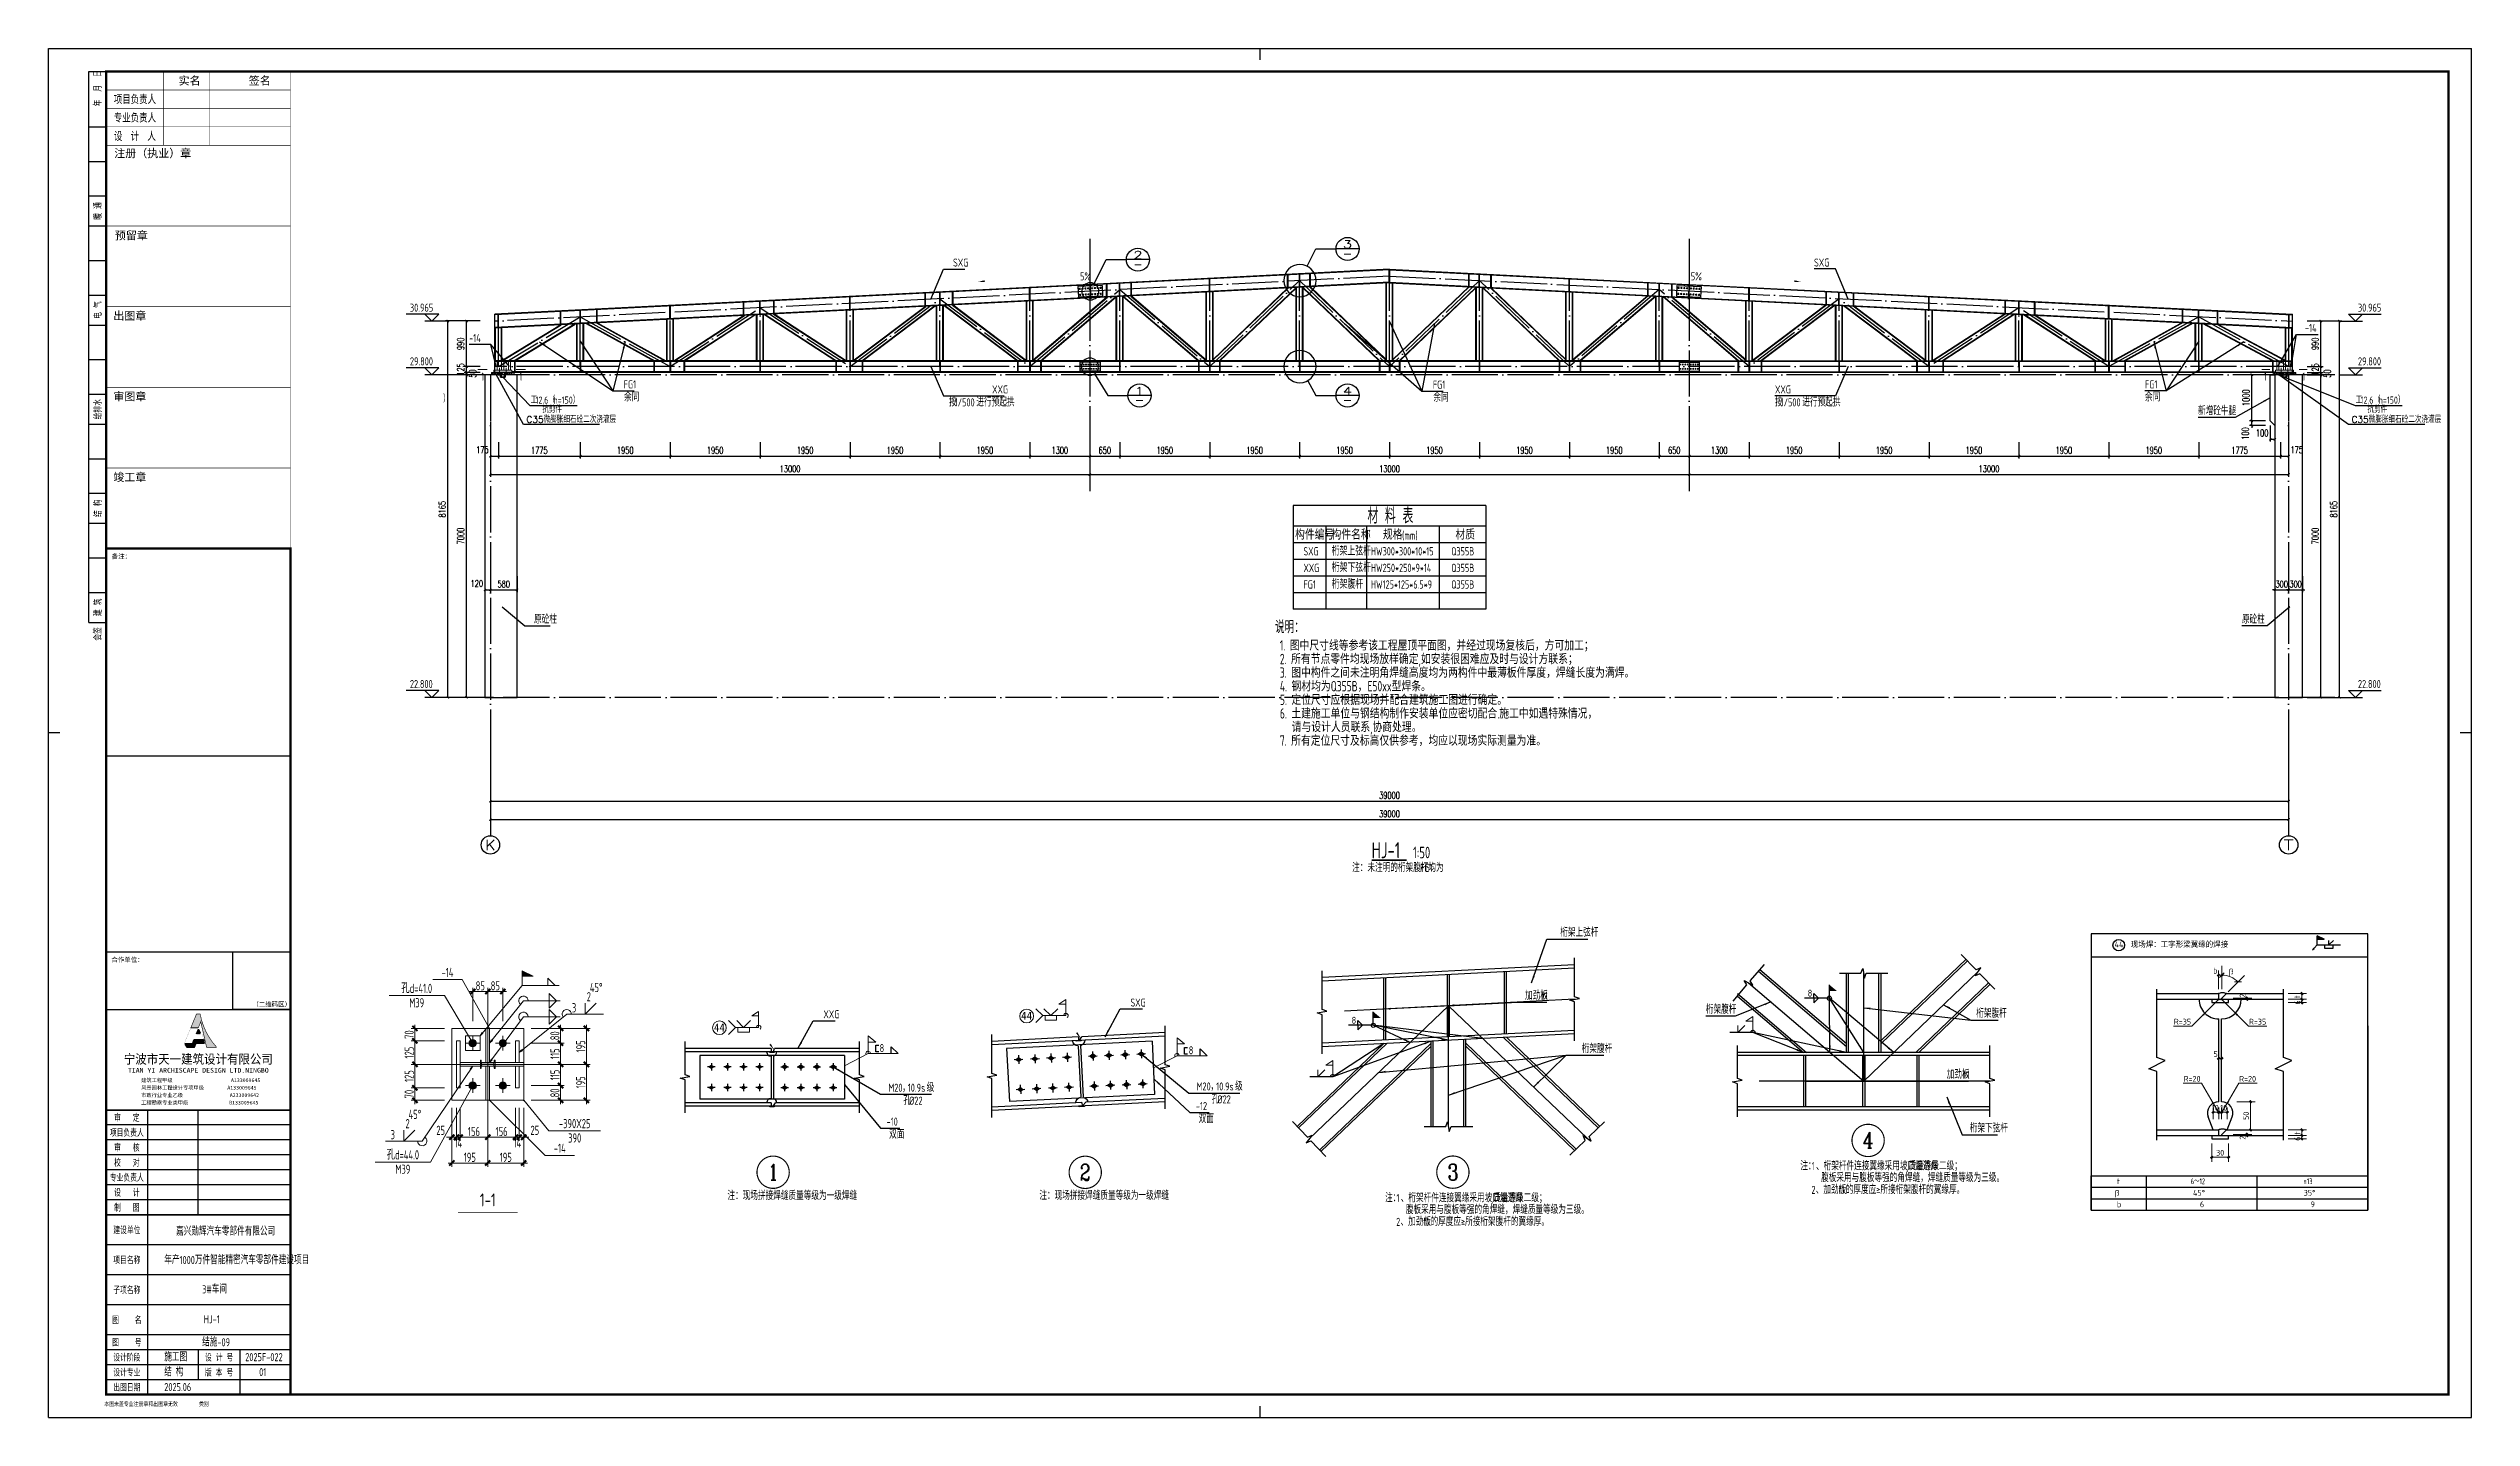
# Model space of a CAD drawing. Extents: x 712773 to 1022356, y -298958 to 209542.
# Drawn here: x 712773 to 765323, y -265658 to -235958 of the extents above; entities that cross this region are included whole.
import ezdxf
from ezdxf.enums import TextEntityAlignment as Align

# ---------------------------------------------------------------- set-up
doc = ezdxf.new("R2010")
doc.units = 0
doc.header["$LTSCALE"] = 500
doc.header["$MEASUREMENT"] = 0
for name, pattern in [('DOTE', [2.42, 2, -0.2, 0.02, -0.2]), ('线型2', [5, 3, -2]), ('线型4', [2.5, 1.5, -1])]:
    doc.linetypes.add(name, pattern=pattern)
doc.layers.get('0').update_dxf_attribs({"linetype": 'CONTINUOUS'})
doc.layers.get('DEFPOINTS').update_dxf_attribs({"linetype": 'CONTINUOUS'})
for name, color, linetype, lineweight in [('0S-柱-线', 50, 'CONTINUOUS', 30), ('10', 7, 'CONTINUOUS', 18), ('114', 2, 'CONTINUOUS', 18), ('116', 1, 'CONTINUOUS', 35), ('14', 2, 'CONTINUOUS', 20), ('20', 2, 'CONTINUOUS', 20), ('字符标注', 9, 'CONTINUOUS', 18), ('尺寸标注', 3, 'CONTINUOUS', 18), ('焊缝标注', 9, 'CONTINUOUS', 18), ('螺栓孔标注', 9, 'CONTINUOUS', 18), ('钢板标注', 9, 'CONTINUOUS', 18)]:
    doc.layers.add(name, color=color, linetype=linetype, lineweight=lineweight)
for name, color, linetype in [('2001', 4, 'CONTINUOUS'), ('2002', 3, 'CONTINUOUS'), ('3', 8, 'CONTINUOUS'), ('AXIS', 3, 'CONTINUOUS'), ('AXIS_TEXT', 7, 'CONTINUOUS'), ('DIM', 3, 'CONTINUOUS'), ('DIM_ELEV', 3, 'CONTINUOUS'), ('DIM_IDEN', 6, 'CONTINUOUS'), ('DIM_LEAD', 3, 'CONTINUOUS'), ('DIM_SYMB', 3, 'CONTINUOUS'), ('DOTE', 1, 'DOTE'), ('PUB_DIM', 3, 'CONTINUOUS'), ('PUB_TEXT', 7, 'CONTINUOUS'), ('T-TK', 157, 'CONTINUOUS'), ('TEXT', 3, 'CONTINUOUS'), ('加劲板', 6, 'CONTINUOUS'), ('图层1', 165, 'CONTINUOUS'), ('照明平面标注层', 111, 'CONTINUOUS'), ('钢架', 7, 'CONTINUOUS')]:
    doc.layers.add(name, color=color, linetype=linetype)
doc.styles.add('_TCH_AXIS', font='COMPLEX', dxfattribs={"bigfont": 'GBCBIG'})
doc.styles.add('_TCH_DIM', font='SIMPLEX', dxfattribs={"bigfont": 'GBCBIG'})
doc.styles.add('_TCH_DIM_T3', font='SIMPLEX', dxfattribs={"width": 0.705882, "bigfont": 'GBCBIG'})
doc.styles.add('_TCH_LABEL', font='COMPLEX', dxfattribs={"bigfont": 'GBCBIG'})
doc.styles.add('COMPLEX', font='COMPLEX')
doc.styles.add('FromPkpm', font='Pkpmeng', dxfattribs={"width": 0.7, "bigfont": 'Pkpmchn'})
doc.styles.add('HZ', font='tssdeng.shx', dxfattribs={"bigfont": 'hztxt.shx'})
doc.styles.add('STANDARD_yjk_yjk', font='yjkeng.shx', dxfattribs={"bigfont": 'yjkchn.shx'})
doc.styles.add('TK1-TY', font='simhei.ttf')
doc.styles.add('TK2-TY', font='', dxfattribs={"width": 0.8})
doc.styles.add('TSSD_Dimension', font='Tssdeng.shx', dxfattribs={"width": 0.7, "bigfont": 'hztxt.shx'})
doc.styles.add('TSSD_Rein', font='tssdeng.shx', dxfattribs={"width": 0.7, "bigfont": 'hztxt.shx'})
doc.styles.add('图框JND-宋体', font='')
doc.styles.add('宋体', font='')
doc.styles.get('TK2-TY').set_extended_font_data('NSimSun')
doc.styles.get('图框JND-宋体').set_extended_font_data('SimSun')
doc.styles.get('宋体').set_extended_font_data('SimSun')
doc.dimstyles.new('_TCH_ARCH&&50', dxfattribs={"dimtxt": 148.75, "dimasz": 50, "dimexe": 50, "dimexo": 100, "dimgap": 50, "dimtad": 1, "dimdec": 0, "dimzin": 0, "dimdsep": 46, "dimtxsty": '_TCH_DIM_T3', "dimblk": 'ARCHTICK', "dimcen": 0.09, "dimclrt": 7, "dimazin": 2, "dimtfac": 1, "dimtdec": 0, "dimtix": 1, "dimtmove": 2, "dimatfit": 3, "dimfxl": 0, "dimtolj": 1, "dimtzin": 0, "dimarcsym": 0})

msp = doc.modelspace()

# ---------------------------------------------------------------- texts
at = {"layer": '10', "style": 'FromPkpm', "width": 0.77}
for p in [(722186.8, -243075.4), (723016.8, -243075.4), (760851.8, -243075.4), (761681.8, -243075.4)]:
    msp.add_text('1', height=175, dxfattribs=at).set_placement(p, align=Align.MIDDLE_CENTER)
at = {"layer": '10', "lineweight": 25, "style": 'FromPkpm', "width": 0.77}
msp.add_text('1-1', height=280, dxfattribs=at).set_placement((722300.3, -260935.8), align=Align.MIDDLE_CENTER)
at = {"layer": '2002', "color": 253, "linetype": 'Continuous', "true_color": 0xadadad, "style": 'STANDARD_yjk_yjk'}
for s, p in [('44', (757582.1, -255457.6, 50)), ('现场焊：工字形梁翼缘的焊接', (757932.1, -255463.8, 50)), ('t', (757632.1, -260595.1, 50)), ('β', (757582.1, -260845.1, 50)), ('b', (757632.1, -261095.1, 50)), ('45°', (759282.1, -260845.1, 50)), ('6', (759432.1, -261095.1, 50)), ('35°', (761682.1, -260845.1, 50)), ('9', (761832.1, -261095.1, 50))]:
    msp.add_text(s, height=125, dxfattribs=at).set_placement(p)
at = {"layer": '2002', "color": 253, "linetype": 'Continuous', "true_color": 0xadadad, "style": 'TSSD_Rein', "width": 0.7}
for s, p in [('6～12', (759232.1, -260595.1, 50)), ('≥13', (761682.1, -260595.1, 50))]:
    msp.add_text(s, height=125, dxfattribs=at).set_placement(p)
at = {"layer": 'AXIS_TEXT', "style": 'TSSD_Dimension', "width": 0.7}
for s, p in [('3#车间', (716106.1, -262962.8)), ('HJ-1', (716141.9, -263612.8)), ('结施-09', (716106.1, -264111.8))]:
    msp.add_text(s, height=175, dxfattribs=at).set_placement(p)
at = {"layer": 'PUB_TEXT', "color": 0, "style": '_TCH_LABEL'}
for s, width, p, p2 in [('3', 2.34375, (740845.9, -240287), (741047.1, -240287)), ('2', 2.34375, (736300.4, -240518.5), (736501.6, -240518.5)), ('-', 1.822917, (736300.4, -240719.8), (736501.6, -240719.8)), ('-', 1.822917, (740845.9, -240488.2), (741047.1, -240488.2)), ('1', 3.645833, (736334.4, -243465.6), (736535.6, -243465.6)), ('4', 2.050781, (740845.9, -243465.6), (741047.1, -243465.6)), ('-', 1.822917, (736334.4, -243666.9), (736535.6, -243666.9)), ('-', 1.822917, (740845.9, -243666.9), (741047.1, -243666.9))]:
    msp.add_text(s, height=161, dxfattribs=dict(at, width=width)).set_placement(p, p2, align=Align.FIT)
at = {"layer": 'PUB_TEXT', "style": 'TSSD_Rein', "width": 0.7}
for s, height, p in [('SXG', 175, (732390.8, -240689.9)), ('SXG', 175, (751063.1, -240689.3)), ('5%', 175, (735143.9, -240989.5)), ('5%', 175, (748390.6, -240989.5)), ('30.965', 175, (720611.7, -241667.9)), ('30.965', 175, (762859.8, -241667.9)), ('-14', 175, (721896.1, -242327.4)), ('-14', 175, (761710, -242107.1)), ('29.800', 175, (720611.7, -242832.9)), ('29.800', 175, (762859.8, -242832.9)), ('FG1', 175, (725246.8, -243332.3)), ('XXG', 175, (733237.6, -243442.8)), ('FG1', 175, (742796.8, -243338)), ('XXG', 175, (750216.7, -243442.8)), ('FG1', 175, (758240.5, -243332.3)), ('）', 155.5, (721331.1, -243636.3)), ('工', 155.5, (723228.3, -243663.3)), ('12.6', 155.52, (723337.1, -243663.3)), ('（', 155.5, (723615, -243663.3)), ('h=150）', 155.52, (723723.9, -243663.3)), ('余同', 175, (725256.9, -243612.3)), ('按', 175, (732304.1, -243722.8)), ('1/500', 175, (732426.6, -243722.8)), ('进行预起拱', 175, (732897.8, -243722.8)), ('余同', 175, (742806.9, -243618)), ('按', 175, (750216.7, -243722.8)), ('1/500', 175, (750339.2, -243722.8)), ('进行预起拱', 175, (750810.4, -243722.8)), ('余同', 175, (758240.5, -243612.3)), ('新增砼牛腿', 175, (759391.2, -243910.6)), ('工', 155.5, (762810.5, -243663.3)), ('12.6', 155.52, (762919.3, -243663.3)), ('（', 155.5, (763197.2, -243663.3)), ('h=150）', 155.52, (763306.1, -243663.3)), ('材 料 表', 337.5, (741378.7, -246264.4)), ('构件编号', 225, (739808.5, -246612.8)), ('构件名称', 225, (740597.9, -246612.8)), ('规格', 225, (741712.9, -246612.8)), ('(mm)', 180, (742129.8, -246612.8)), ('材质', 225, (743286.3, -246612.8)), ('SXG', 180, (739991.4, -246955.4)), ('桁架上弦杆', 180, (740604, -246955.4)), ('HW300*300*10*15', 180, (741453.6, -246955.4)), ('Q355B', 180, (743195.7, -246955.4)), ('XXG', 180, (739991.4, -247315.4)), ('FG1', 180, (739991.4, -247675.4)), ('桁架下弦杆', 180, (740604, -247315.4)), ('桁架腹杆', 180, (740604, -247675.4)), ('HW250*250*9*14', 180, (741453.6, -247315.4)), ('HW125*125*6.5*9', 180, (741453.6, -247675.4)), ('Q355B', 180, (743195.7, -247315.4)), ('Q355B', 180, (743195.7, -247675.4)), ('原砼柱', 175, (723305.1, -248432.3)), ('说明：', 270, (739373.7, -248641.9)), ('原砼柱', 175, (760343.1, -248432.3)), ('1. 图中尺寸线等参考该工程屋顶平面图，并经过现场复核后，方可加工；', 225, (739478.1, -249019.6)), ('2. 所有节点零件均现场放样确定,如安装很困难应及时与设计方联系；', 225, (739478.9, -249314.5)), ('3. 图中构件之间未注明角焊缝高度均为两构件中最薄板件厚度，焊缝长度为满焊。', 225, (739478.9, -249609.5)), ('22.800', 175, (720611.7, -249832.9)), ('4. 钢材均为Q355B，E50xx型焊条。', 225, (739478.9, -249904.4)), ('5. 定位尺寸应根据现场并配合建筑施工图进行确定。', 225, (739478.9, -250199.3)), ('22.800', 175, (762859.8, -249832.9)), ('6. 土建施工单位与钢结构制作安装单位应密切配合.施工中如遇特殊情况，', 225, (739478.9, -250494.3)), ('请与设计人员联系,协商处理。', 225, (739735.7, -250789.2)), ('7. 所有定位尺寸及标高仅供参考，均应以现场实际测量为准。', 225, (739478.9, -251084.1)), ('HJ-1', 350, (741468, -253524.9)), ('1:50', 250, (742365.9, -253524.9))]:
    msp.add_text(s, height=height, dxfattribs=at).set_placement(p)
at = {"layer": 'PUB_TEXT', "style": '_TCH_DIM'}
for s, height, p in [('抗剪件', 142.86, (723483.9, -243857.9)), ('抗剪件', 142.86, (763066.1, -243857.9)), ('C35微膨胀细石砼二次浇灌层', 142.858, (723138.5, -244076.9)), ('C35微膨胀细石砼二次浇灌层', 142.858, (762720.8, -244076.9))]:
    msp.add_text(s, height=height, dxfattribs=at).set_placement(p)
at = {"layer": 'PUB_TEXT', "color": 6, "style": 'TSSD_Rein', "width": 0.7}
for s, p in [('注：未注明的桁架腹杆均为', (741046.7, -253821.2)), ('FG1', (742516.7, -253821.2))]:
    msp.add_text(s, height=175, dxfattribs=at).set_placement(p)
at = {"layer": '字符标注', "linetype": 'Continuous', "style": 'STANDARD_yjk_yjk'}
for s, p in [('β', (760056.9, -256042.5, 50)), ('R=35', (758867.2, -257132.6, 50)), ('R=35', (760497, -257132.6, 50)), ('R=20', (759080, -258372.1, 50)), ('R=20', (760284.2, -258372.1, 50))]:
    msp.add_text(s, height=125, dxfattribs=at).set_placement(p)
at = {"layer": '尺寸标注', "linetype": 'Continuous', "style": 'STANDARD_yjk_yjk'}
for s, p in [('b', (759720.6, -256026.3, 50)), ('5', (759726.6, -257833.4, 50)), ('10', (759690.7, -258998.6, 50)), ('10', (759873.5, -258998.6, 50)), ('30', (759782.1, -259976.3, 50))]:
    msp.add_text(s, height=125, dxfattribs=at).set_placement(p)
for s, p in [('2', (760419.9, -256548.2, 50)), ('t', (761608, -256562.3, 50)), ('6', (761608, -256698.2, 50)), ('50', (760495.4, -259201.7, 50)), ('2', (760419.9, -259628.9, 50)), ('t', (761608, -259517.3, 50)), ('6', (761608, -259653.2, 50))]:
    msp.add_text(s, height=125, rotation=90, dxfattribs=at).set_placement(p)
at = {"layer": '尺寸标注', "color": 9, "linetype": 'Continuous', "lineweight": 18, "char_height": 200, "attachment_point": 5, "style": 'FromPkpm'}
for s, insert in [('\\A1;85', (722137.3, -256291.8)), ('\\A1;85', (722463.3, -256291.8)), ('\\A1;25', (721279.9, -259425.8)), ('\\A1;156', (722000.3, -259451.8)), ('\\A1;156', (722600.3, -259451.8)), ('\\A1;25', (723320.7, -259425.8)), ('\\A1;14', (721660.3, -259699.8)), ('\\A1;195', (721910.3, -260011.8)), ('\\A1;195', (722690.3, -260011.8)), ('\\A1;14', (722940.3, -259699.8))]:
    msp.add_mtext(s, dxfattribs=dict(at, insert=insert))
at = {"layer": '尺寸标注', "color": 9, "linetype": 'Continuous', "lineweight": 18, "char_height": 200, "attachment_point": 5, "rotation": 90, "style": 'FromPkpm'}
for s, insert in [('\\A1;70', (720596.3, -257350.8)), ('\\A1;80', (723756.3, -257375.8)), ('\\A1;195', (724316.3, -257605.8)), ('\\A1;125', (720596.3, -257740.8)), ('\\A1;115', (723756.3, -257765.8)), ('\\A1;125', (720596.3, -258250.8)), ('\\A1;80', (723756.3, -258615.8)), ('\\A1;115', (723756.3, -258225.8)), ('\\A1;195', (724316.3, -258385.8)), ('\\A1;70', (720596.3, -258640.8))]:
    msp.add_mtext(s, dxfattribs=dict(at, insert=insert))
at = {"layer": '焊缝标注', "style": 'FromPkpm', "width": 0.7}
for s, p in [('2', (724491.8, -256628.7)), ('45°', (724651.8, -256428.7)), ('3', (724171.8, -256868.7)), ('45°', (720721, -259181)), ('3', (720241, -259621)), ('2', (720561, -259381))]:
    msp.add_text(s, height=200, dxfattribs=at).set_placement(p, align=Align.CENTER)
at = {"layer": '螺栓孔标注', "style": 'FromPkpm', "width": 0.7}
for s, p in [('孔d=41.0', (720759.7, -256447.6)), ('孔d=44.0', (720459.3, -260058.3))]:
    msp.add_text(s, height=200, dxfattribs=at).set_placement(p, align=Align.CENTER)
for p in [(720759.7, -256559.6), (720459.3, -260170.3)]:
    msp.add_text('M39', height=200, dxfattribs=at).set_placement(p, align=Align.TOP_CENTER)
at = {"layer": '钢板标注', "style": 'FromPkpm', "width": 0.7}
for s, p in [('-14', (721426.8, -256101.3)), ('-390X25', (724186, -259381)), ('-14', (723861.6, -259914.3))]:
    msp.add_text(s, height=200, dxfattribs=at).set_placement(p, align=Align.CENTER)
msp.add_text('390', height=200, dxfattribs=at).set_placement((724186, -259493), align=Align.TOP_CENTER)

# ---------------------------------------------------------------- blocks, each defined once
blk = doc.blocks.new('sbghregsbghsegb')
at = {"layer": 'T-TK'}
blk.add_hatch(color=252, dxfattribs=at).paths.add_polyline_path([(20408, -66893), (20666, -68022), (21072, -68022, -0.138403), (20372, -66604), (20226, -66604), (19992, -67175), (20295, -67175)])
h = blk.add_hatch(color=252, dxfattribs=at)
h.paths.add_polyline_path([(20131, -67728), (20118, -67705), (20048, -67881), (20061, -67904)])
h.paths.add_polyline_path([(20155, -67770), (20142, -67747), (20072, -67923), (20085, -67946)])
h.paths.add_polyline_path([(20099, -67970), (20112, -67992), (20182, -67817), (20169, -67794)])
h.paths.add_polyline_path([(20206, -67858), (20193, -67836), (20123, -68011), (20136, -68034)])
h.paths.add_polyline_path([(20391, -67397), (20377, -67374), (20345, -67455), (20367, -67455)])
h.paths.add_polyline_path([(20366, -67355), (20353, -67332), (20304, -67455), (20326, -67455)])
h.paths.add_polyline_path([(20339, -67308), (20326, -67285), (20258, -67455), (20281, -67455)])
h.paths.add_polyline_path([(20217, -67455), (20240, -67455), (20315, -67267), (20302, -67244)])
blk.add_lwpolyline([(16300, -70757), (24300, -70757), (24300, -75307), (16300, -75307)], close=True)
for p, q in [((13800, -84100), (13800, -24700)), ((13800, -24700), (118900, -24700)), ((66350, -24700), (66350, -25200)), ((118900, -84100), (118900, -24700)), ((15550, -49600), (15550, -25700)), ((15550, -25700), (16300, -25700)), ((15550, -28100), (16300, -28100)), ((15550, -29600), (16300, -29600)), ((15550, -31100), (16300, -31100)), ((15550, -32400), (16300, -32400)), ((15550, -33900), (16300, -33900)), ((15550, -35400), (16300, -35400)), ((15550, -36700), (16300, -36700)), ((15550, -36700), (16300, -36700)), ((15550, -38200), (16300, -38200)), ((15550, -39700), (16300, -39700)), ((15550, -41000), (16300, -41000)), ((15550, -41000), (16300, -41000)), ((15550, -42500), (16300, -42500)), ((15550, -44000), (16300, -44000)), ((15550, -45300), (16300, -45300)), ((15550, -46800), (16300, -46800)), ((15550, -48300), (16300, -48300)), ((15550, -49600), (16300, -49600)), ((14300, -54400), (13800, -54400)), ((118900, -54400), (118400, -54400)), ((19710, -67881), (19723, -67904)), ((19710, -67881), (20048, -67881)), ((19723, -67904), (20061, -67904)), ((19734, -67923), (19748, -67946)), ((19734, -67923), (20072, -67923)), ((19748, -67946), (20085, -67946)), ((19761, -67970), (19775, -67992)), ((19761, -67970), (20099, -67970)), ((19775, -67992), (20112, -67992)), ((19786, -68011), (19799, -68034)), ((19786, -68011), (20123, -68011)), ((19799, -68034), (20136, -68034)), ((20118, -67705), (20525, -67705)), ((20131, -67728), (20531, -67728)), ((20142, -67747), (20535, -67747)), ((20155, -67770), (20541, -67770)), ((20169, -67794), (20547, -67794)), ((20182, -67817), (20552, -67817)), ((20193, -67836), (20557, -67836)), ((20206, -67858), (20562, -67858)), ((20525, -67705), (20531, -67728)), ((20535, -67747), (20541, -67770)), ((20547, -67794), (20552, -67817)), ((20557, -67836), (20562, -67858)), ((24300, -71407), (16300, -71407)), ((18100, -70757), (18100, -75307)), ((20300, -75307), (20300, -70757)), ((24300, -72057), (16300, -72057)), ((24300, -72707), (16300, -72707)), ((24300, -73357), (16300, -73357)), ((24300, -74007), (16300, -74007)), ((24300, -74657), (16300, -74657)), ((18100, -75307), (18100, -83107)), ((24300, -76607), (16300, -76607)), ((24300, -77907), (16300, -77907)), ((24300, -79207), (16300, -79207)), ((24300, -80507), (16300, -80507)), ((24300, -81157), (16300, -81157)), ((24300, -81807), (16300, -81807)), ((20300, -81157), (20300, -82457)), ((22100, -81157), (22100, -83107)), ((24300, -82457), (16300, -82457)), ((66350, -83600), (66350, -84100)), ((13800, -84100), (118900, -84100))]:
    blk.add_line(p, q, dxfattribs=at)
at = {"layer": 'T-TK', "color": 3}
for p, q in [((20217, -67455), (20302, -67244)), ((20302, -67244), (20315, -67267)), ((20048, -67881), (20118, -67705)), ((20048, -67881), (20061, -67904)), ((20061, -67904), (20131, -67728)), ((20072, -67923), (20142, -67747)), ((20072, -67923), (20085, -67946)), ((20085, -67946), (20155, -67770)), ((20099, -67970), (20169, -67794)), ((20099, -67970), (20112, -67992)), ((20112, -67992), (20182, -67817)), ((20118, -67705), (20131, -67728)), ((20123, -68011), (20193, -67836)), ((20123, -68011), (20136, -68034)), ((20136, -68034), (20206, -67858)), ((20142, -67747), (20155, -67770)), ((20169, -67794), (20182, -67817)), ((20193, -67836), (20206, -67858)), ((20240, -67455), (20315, -67267)), ((20258, -67455), (20326, -67285)), ((20281, -67455), (20339, -67308)), ((20304, -67455), (20353, -67332)), ((20326, -67285), (20339, -67308)), ((20326, -67455), (20366, -67355)), ((20345, -67455), (20377, -67374)), ((20353, -67332), (20366, -67355)), ((20367, -67455), (20391, -67397)), ((20377, -67374), (20391, -67397))]:
    blk.add_line(p, q, dxfattribs=at)
at = {"layer": 'T-TK'}
for points, const_width in [([(16300, -83100), (117900, -83100), (117900, -25700), (16300, -25700)], 100), ([(24300, -83100), (16300, -83100), (16300, -46400), (24300, -46400)], 100), ([(16300, -83100), (24300, -83100), (24300, -55400), (16300, -55400)], 60), ([(24300, -66400), (16300, -66400), (16300, -63900), (24300, -63900)], 60), ([(19697, -67859), (19960, -67222), (20289, -67222), (20196, -67455), (20465, -67455), (20520, -67683), (20105, -67683), (20035, -67859)], 5.66)]:
    blk.add_lwpolyline(points, close=True, dxfattribs=dict(at, const_width=const_width))
blk.add_lwpolyline([(21800, -63900), (24300, -63900), (24300, -66400), (21800, -66400)], close=True, dxfattribs=at)
at = {"layer": 'T-TK', "const_width": 22.5}
blk.add_lwpolyline([(20219, -66592), (20381, -66592, 0.1415791), (21098, -68034), (20656, -68034), (20404, -66932), (20303, -67186), (19974, -67186), (20219, -66592)], format="xyb", dxfattribs=at)
at = {"layer": 'T-TK', "const_width": 5.66}
for points in [[(20381, -66592, 0.1415791), (21098, -68034), (20656, -68034), (20404, -66932), (20303, -67186), (19974, -67186), (20219, -66592)], [(20372, -66604, 0.138403), (21072, -68022), (20666, -68022), (20408, -66893), (20295, -67175), (19992, -67175), (20226, -66604)]]:
    blk.add_lwpolyline(points, format="xyb", close=True, dxfattribs=at)
at = {"layer": 'T-TK', "const_width": 60}
for points in [[(24300, -70757), (16300, -70757)], [(24300, -75307), (16300, -75307)], [(24300, -75307), (16300, -75307)]]:
    blk.add_lwpolyline(points, dxfattribs=at)
at = {"layer": '图层1', "linetype": 'Continuous'}
for p in [(22800, -25700), (16300, -46400)]:
    blk.add_line(p, (16300, -25700), dxfattribs=at)
at = {"layer": '图层1', "linetype": 'Continuous', "const_width": 25}
for points in [[(18800, -25700), (18800, -28900)], [(20800, -25700), (20800, -28900)], [(24300, -25700), (24300, -46400)], [(24300, -26500), (16300, -26500)], [(24300, -27300), (16300, -27300)], [(24300, -28100), (16300, -28100)], [(24300, -28900), (16300, -28900)], [(24300, -32400), (16300, -32400)], [(24300, -35900), (16300, -35900)], [(24300, -39400), (16300, -39400)], [(24300, -42900), (16300, -42900)], [(22800, -46400), (16300, -46400)]]:
    blk.add_lwpolyline(points, dxfattribs=at)
at = {"layer": 'AXIS_TEXT', "style": 'TSSD_Dimension', "width": 0.7}
for s, p in [('嘉兴勋辉汽车零部件有限公司 ', (19335, -76200)), ('年产1000万件智能精密汽车零部件建设项目', (18823, -77442)), ('施工图', (18823, -81654)), ('结 构 ', (18823, -82304)), ('2025F-022', (22334, -81654)), ('01', (22938, -82304)), ('2025.06', (18823, -82954))]:
    blk.add_text(s, height=350, dxfattribs=at).set_placement(p)
at = {"layer": 'T-TK', "style": 'TK2-TY', "width": 0.7}
blk.add_text('年  月  日', height=300, rotation=90, dxfattribs=at).set_placement((16073, -27212))
for s, p in [('暖 通', (15926, -31750)), ('电 气', (15927, -36050)), ('给排水', (15929, -40350)), ('结 构', (15929, -44650)), ('建 筑', (15928, -48950)), ('会签', (15925, -50102))]:
    blk.add_text(s, height=300, rotation=90, dxfattribs=at).set_placement(p, align=Align.MIDDLE_CENTER)
at = {"layer": 'T-TK', "style": 'TK1-TY'}
for s, height, p in [('备注：', 200, (16544, -46836)), ('合作单位：', 200, (16528, -64336)), ('合作单位：', 200, (16528, -64336)), ('（二维码区）', 200, (22644, -66267)), ('建筑工程甲级                    A133009645', 162, (17823, -69546)), ('风景园林工程设计专项甲级        A133009645', 162, (17823, -69870)), ('市政行业专业乙级                A233009642', 162, (17823, -70194)), ('工程勘察专业类甲级              B133009645', 162, (17823, -70518))]:
    blk.add_text(s, height=height, dxfattribs=at).set_placement(p)
at = {"layer": 'T-TK'}
for s, height, style, width, p in [('宁波市天一建筑设计有限公司', 405, 'TK1-TY', 0.9, (20300, -68547)), ('TIAN YI ARCHISCAPE DESIGN LTD.NINGBO', 207.8, 'TK1-TY', 1.2, (20300, -69033)), ('审   定', 300, 'TK2-TY', 0.7, (17200, -71082)), ('项目负责人', 300, 'TK2-TY', 0.7, (17200, -71732)), ('审   核', 300, 'TK2-TY', 0.7, (17200, -72382)), ('专业负责人', 300, 'TK2-TY', 0.7, (17200, -73682)), ('校   对', 300, 'TK2-TY', 0.7, (17200, -73032)), ('设   计', 300, 'TK2-TY', 0.7, (17200, -74332)), ('制   图', 300, 'TK2-TY', 0.7, (17200, -74982)), ('建设单位', 300, 'TK2-TY', 0.7, (17200, -75957)), ('项目名称', 300, 'TK2-TY', 0.7, (17200, -77257)), ('子项名称', 300, 'TK2-TY', 0.7, (17200, -78557)), ('图    名', 300, 'TK2-TY', 0.7, (17200, -79857)), ('图    号', 300, 'TK2-TY', 0.7, (17200, -80832)), ('设计阶段', 300, 'TK2-TY', 0.7, (17200, -81482)), ('设计专业', 300, 'TK2-TY', 0.7, (17200, -82132)), ('版 本 号', 300, 'TK2-TY', 0.7, (21200, -82134)), ('设 计 号', 300, 'TK2-TY', 0.7, (21200, -81483)), ('出图日期', 300, 'TK2-TY', 0.7, (17200, -82782))]:
    blk.add_text(s, height=height, dxfattribs=dict(at, style=style, width=width)).set_placement(p, align=Align.MIDDLE_CENTER)
at = {"layer": 'T-TK', "style": 'TK2-TY', "width": 0.8}
for s, height, p in [('本图未盖专业注册章和出图章无效', 189.87, (16220, -83601)), ('类别', 189.9, (20332, -83601))]:
    blk.add_text(s, height=height, dxfattribs=at).set_placement(p)
at = {"layer": '图层1', "style": '图框JND-宋体'}
for s, p in [('实名', (19921, -26100)), ('签名', (22965, -26100))]:
    blk.add_text(s, height=350, dxfattribs=at).set_placement(p, align=Align.MIDDLE_CENTER)
at = {"layer": '图层1', "style": '图框JND-宋体', "width": 0.75}
for s, p in [('项目负责人', (17550, -26900)), ('设  计  人', (17550, -28500)), ('专业负责人', (17550, -27700))]:
    blk.add_text(s, height=350, dxfattribs=at).set_placement(p, align=Align.MIDDLE_CENTER)
at = {"layer": '图层1', "style": '图框JND-宋体'}
for s, p in [('注册（执业）章', (16653, -29074)), ('预留章', (16679, -32643)), ('出图章', (16614, -36124)), ('审图章', (16614, -39624)), ('竣工章', (16614, -43124))]:
    blk.add_text(s, height=350, dxfattribs=at).set_placement(p, align=Align.TOP_LEFT)
blk = doc.blocks.new('vgxfcbc')
at = {"layer": '10', "color": 1, "linetype": '线型4', "ltscale": 100}
for p, q in [((2767494, 268004), (2767494, 267819)), ((2767494, 268004), (2767504, 268004)), ((2767494, 267819), (2767504, 267819)), ((2767518, 267930), (2767510, 267997)), ((2767518, 267892), (2767510, 267825)), ((2767793, 267997), (2767785, 267930)), ((2767793, 267825), (2767785, 267892)), ((2767809, 268004), (2767798, 268004)), ((2767809, 267819), (2767798, 267819)), ((2767809, 268004), (2767809, 267819))]:
    blk.add_line(p, q, dxfattribs=at)
for points in [[(2767531, 267917), (2767771, 267917, 0.35153), (2767785, 267930)], [(2767785, 267892, 0.35153), (2767771, 267905), (2767531, 267905)]]:
    blk.add_lwpolyline(points, format="xyb", dxfattribs=at)
for centre, radius, start, end in [((2767504, 267998), 5.35, 350.5243, 93.7652), ((2767504, 267824), 5.35, 266.2348, 9.4757), ((2767532, 267932), 14.8, 189.1191, 266.5916), ((2767532, 267890), 14.8, 93.4084, 170.8809), ((2767798, 267998), 5.35, 86.2348, 189.4757), ((2767798, 267824), 5.35, 170.5243, 273.7652)]:
    blk.add_arc(centre, radius, start, end, dxfattribs=at)
blk = doc.blocks.new('wagfgwwgegva')
at = {"layer": 'DIM'}
blk.add_hatch(color=256, dxfattribs=at).paths.add_polyline_path([(2079798, -2210218), (2079766, -2210192), (2079766, -2210218)])
for p, q in [((2079840, -2210485), (2079840, -2210142)), ((2079849, -2210485), (2079849, -2210142)), ((2079981, -2210485), (2079981, -2210142)), ((2079990, -2210485), (2079990, -2210142)), ((2080462, -2210485), (2079367, -2210485)), ((2080462, -2210499), (2079367, -2210499)), ((2080462, -2210721), (2079367, -2210721)), ((2080462, -2210735), (2079367, -2210735))]:
    blk.add_line(p, q)
for points in [[(2079459, -2210133), (2079840, -2210459)], [(2079464, -2210126), (2079840, -2210447)], [(2079990, -2210434), (2080359, -2210081)], [(2079990, -2210447), (2080365, -2210088)], [(2079367, -2210229), (2079667, -2210485)], [(2079367, -2210241), (2079653, -2210485)], [(2080141, -2210485), (2080456, -2210183)], [(2080154, -2210485), (2080462, -2210190)]]:
    blk.add_lwpolyline(points)
at = {"layer": 'AXIS', "ltscale": 0.5}
for p, q in [((2079699, -2210250), (2079699, -2210230)), ((2079699, -2210230), (2079719, -2210250)), ((2079699, -2210250), (2079699, -2210270)), ((2079699, -2210270), (2079719, -2210250))]:
    blk.add_line(p, q, dxfattribs=at)
blk.add_circle((2079766, -2210250), 8.99, dxfattribs=at)
at = {"layer": 'DIM'}
blk.add_line((2079766, -2210250), (2079766, -2210192), dxfattribs=at)
at = {"layer": 'DIM_IDEN', "const_width": 5}
blk.add_lwpolyline([(2079864, -2210867, -1), (2080004, -2210867, -1)], format="xyb", close=True, dxfattribs=at)
at = {"layer": 'DIM_LEAD', "color": 0}
for p, q in [((2079766, -2210250), (2079658, -2210250)), ((2079768, -2210485), (2079766, -2210250)), ((2079915, -2210485), (2079766, -2210250)), ((2080045, -2210485), (2079766, -2210250)), ((2079358, -2210328), (2079230, -2210328)), ((2079513, -2210266), (2079358, -2210328)), ((2079513, -2210266), (2079358, -2210328)), ((2079513, -2210266), (2079358, -2210328)), ((2079915, -2210292), (2080380, -2210345)), ((2079915, -2210292), (2080380, -2210345)), ((2080261, -2210278), (2080380, -2210345)), ((2080380, -2210345), (2080498, -2210345)), ((2079434, -2210399), (2079334, -2210399)), ((2079653, -2210485), (2079434, -2210399)), ((2079840, -2210485), (2079434, -2210399)), ((2079662, -2210610), (2080243, -2210610)), ((2079915, -2210610), (2080243, -2210610)), ((2080154, -2210610), (2080243, -2210610)), ((2080243, -2210610), (2080370, -2210610)), ((2080275, -2210678), (2080342, -2210842)), ((2080342, -2210842), (2080495, -2210842))]:
    blk.add_line(p, q, dxfattribs=at)
for points in [[(2079513, -2210266, 0, 8, 0), (2079485, -2210277, 0, 0, 0)], [(2079513, -2210266, 0, 8, 0), (2079485, -2210277, 0, 0, 0)], [(2079513, -2210266, 0, 8, 0), (2079485, -2210277, 0, 0, 0)], [(2079915, -2210292, 0, 8, 0), (2079944, -2210295, 0, 0, 0)], [(2079915, -2210292, 0, 8, 0), (2079944, -2210295, 0, 0, 0)], [(2080261, -2210278, 0, 8, 0), (2080288, -2210293, 0, 0, 0)], [(2079768, -2210485, 0, 8, 0), (2079768, -2210455, 0, 0, 0)], [(2079915, -2210485, 0, 8, 0), (2079899, -2210460, 0, 0, 0)], [(2080045, -2210485, 0, 8, 0), (2080022, -2210466, 0, 0, 0)], [(2079653, -2210485, 0, 8, 0), (2079625, -2210474, 0, 0, 0)], [(2079840, -2210485, 0, 8, 0), (2079810, -2210479, 0, 0, 0)], [(2079662, -2210610, 0, 8, 0), (2079692, -2210610, 0, 0, 0)], [(2079915, -2210610, 0, 8, 0), (2079945, -2210610, 0, 0, 0)], [(2080154, -2210610, 0, 8, 0), (2080184, -2210610, 0, 0, 0)], [(2080275, -2210678, 0, 8, 0), (2080286, -2210706, 0, 0, 0)]]:
    blk.add_lwpolyline(points, format="xyseb", dxfattribs=at)
at = {"layer": 'DIM_SYMB', "color": 0}
for points in [[(2079348, -2210263), (2079408, -2210192), (2079397, -2210173), (2079434, -2210194), (2079423, -2210175), (2079484, -2210104)], [(2079810, -2210142), (2079903, -2210142), (2079911, -2210121), (2079918, -2210163), (2079926, -2210142), (2080020, -2210142)], [(2080483, -2210211), (2080418, -2210144), (2080398, -2210153), (2080423, -2210118), (2080403, -2210127), (2080338, -2210060)], [(2079367, -2210765), (2079367, -2210621), (2079346, -2210613), (2079388, -2210606), (2079367, -2210599), (2079367, -2210455)], [(2080462, -2210765), (2080462, -2210621), (2080441, -2210613), (2080483, -2210606), (2080462, -2210599), (2080462, -2210455)]]:
    blk.add_lwpolyline(points, dxfattribs=at)
at = {"layer": 'DOTE'}
for p, q in [((2079915, -2210610), (2079915, -2210142)), ((2080462, -2210610), (2079367, -2210610))]:
    blk.add_line(p, q, dxfattribs=at)
blk.add_lwpolyline([(2079415, -2210183), (2079915, -2210610), (2080410, -2210136)], dxfattribs=at)
at = {"layer": '加劲板'}
for p, q in [((2079653, -2210499), (2079653, -2210721)), ((2079662, -2210499), (2079662, -2210721)), ((2079910, -2210499), (2079910, -2210721)), ((2079919, -2210499), (2079919, -2210721)), ((2080145, -2210499), (2080145, -2210721)), ((2080154, -2210499), (2080154, -2210721))]:
    blk.add_line(p, q, dxfattribs=at)
at = {"layer": '焊缝标注', "color": 7, "linetype": 'Continuous', "lineweight": 0}
for p, q in [((2079434, -2210329), (2079404, -2210349)), ((2079404, -2210349), (2079434, -2210349)), ((2079434, -2210349), (2079434, -2210329)), ((2079434, -2210399), (2079434, -2210349)), ((2079369, -2210399), (2079399, -2210369)), ((2079369, -2210399), (2079369, -2210369))]:
    blk.add_line(p, q, dxfattribs=at)
blk.add_arc((2079434, -2210399), 10, 348.1456, 180, dxfattribs=at)
at = {"layer": 'PUB_TEXT', "style": 'TSSD_Rein', "width": 0.7}
for s, p in [('桁架腹杆', (2079230, -2210317)), ('桁架腹杆', (2080403, -2210334)), ('加劲板', (2080275, -2210599)), ('t1', (2080348, -2210599)), ('桁架下弦杆', (2080375, -2210832))]:
    blk.add_text(s, height=35, dxfattribs=at).set_placement(p)
at = {"layer": 'PUB_TEXT', "style": '_TCH_LABEL', "width": 0.875}
blk.add_text('4', height=69.9, dxfattribs=at).set_placement((2079911, -2210901), (2079958, -2210901), align=Align.FIT)
at = {"layer": 'PUB_TEXT', "color": 0, "style": 'TSSD_Rein', "width": 0.7}
for s, p in [('注：', (2079640, -2210996)), ('1', (2079689, -2210996)), ('、桁架杆件连接翼缘采用坡口熔透焊', (2079708, -2210996)), ('质量等级二级；', (2080109, -2210996)), ('2', (2079688, -2211099)), ('、加劲板', (2079707, -2211099)), ('腹板采用与腹板等强的角焊缝，焊缝质量等级为三级。', (2079730, -2211047)), ('t1', (2079805, -2211099)), ('的厚度应≥所接桁架腹杆的翼缘厚。', (2079837, -2211099)), (',', (2080100, -2210996))]:
    blk.add_text(s, height=35, dxfattribs=at).set_placement(p)
at = {"layer": 'TEXT', "style": 'HZ', "width": 0.75}
blk.add_text('8', height=30, dxfattribs=at).set_placement((2079672, -2210243))
blk = doc.blocks.new('aegawgagwegwgwe')
at = {"layer": 'DIM'}
blk.add_hatch(color=256, dxfattribs=at).paths.add_polyline_path([(2079621, -2208697), (2079589, -2208670), (2079589, -2208697)])
for p, q in [((2080462, -2208466), (2079367, -2208522)), ((2080462, -2208481), (2079367, -2208537)), ((2080462, -2208751), (2079367, -2208807)), ((2080462, -2208766), (2079367, -2208822)), ((2079840, -2209168), (2079840, -2208798)), ((2079849, -2209168), (2079849, -2208797)), ((2079981, -2209168), (2079981, -2208791)), ((2079990, -2209168), (2079990, -2208790))]:
    blk.add_line(p, q)
for points in [[(2080167, -2208781), (2080571, -2209168)], [(2079259, -2209168), (2079634, -2208808)], [(2079265, -2209174), (2079648, -2208808)], [(2079356, -2209270), (2079840, -2208807)], [(2079362, -2209276), (2079840, -2208820)], [(2079990, -2208807), (2080469, -2209266)], [(2079990, -2208820), (2080462, -2209272)], [(2080154, -2208782), (2080564, -2209174)]]:
    blk.add_lwpolyline(points)
at = {"layer": 'AXIS', "ltscale": 0.5}
for p, q in [((2079522, -2208729), (2079522, -2208708)), ((2079522, -2208708), (2079542, -2208729)), ((2079522, -2208729), (2079522, -2208749)), ((2079522, -2208749), (2079542, -2208729))]:
    blk.add_line(p, q, dxfattribs=at)
blk.add_circle((2079589, -2208729), 8.99, dxfattribs=at)
at = {"layer": 'DIM'}
blk.add_line((2079589, -2208729), (2079589, -2208670), dxfattribs=at)
at = {"layer": 'DIM_IDEN', "const_width": 5}
blk.add_lwpolyline([(2079864, -2209366, -1), (2080004, -2209366, -1)], format="xyb", close=True, dxfattribs=at)
at = {"layer": 'DIM_LEAD', "color": 0}
for p, q in [((2080275, -2208544), (2080342, -2208355)), ((2080342, -2208355), (2080520, -2208355)), ((2079634, -2208658), (2080216, -2208628)), ((2079910, -2208644), (2080216, -2208628)), ((2080158, -2208632), (2080216, -2208628)), ((2080216, -2208628), (2080342, -2208628)), ((2079589, -2208729), (2079481, -2208729)), ((2079749, -2208803), (2079589, -2208729)), ((2079915, -2208794), (2079589, -2208729)), ((2080064, -2208786), (2079589, -2208729)), ((2079840, -2208798), (2079414, -2208952)), ((2079634, -2208808), (2079414, -2208952)), ((2079613, -2208933), (2080426, -2208859)), ((2079915, -2209032), (2080426, -2208859)), ((2080283, -2208997), (2080426, -2208859)), ((2080426, -2208859), (2080589, -2208859)), ((2079414, -2208952), (2079313, -2208952))]:
    blk.add_line(p, q, dxfattribs=at)
for points in [[(2080275, -2208544, 0, 8, 0), (2080285, -2208516, 0, 0, 0)], [(2079634, -2208658, 0, 8, 0), (2079664, -2208657, 0, 0, 0)], [(2079910, -2208644, 0, 8, 0), (2079940, -2208642, 0, 0, 0)], [(2080158, -2208632, 0, 8, 0), (2080188, -2208630, 0, 0, 0)], [(2080064, -2208786, 0, 8, 0), (2080034, -2208783, 0, 0, 0)], [(2079634, -2208808, 0, 8, 0), (2079609, -2208825, 0, 0, 0)], [(2079749, -2208803, 0, 8, 0), (2079722, -2208790, 0, 0, 0)], [(2079840, -2208798, 0, 8, 0), (2079811, -2208808, 0, 0, 0)], [(2079915, -2208794, 0, 8, 0), (2079885, -2208788, 0, 0, 0)], [(2079613, -2208933, 0, 8, 0), (2079643, -2208930, 0, 0, 0)], [(2080283, -2208997, 0, 8, 0), (2080305, -2208976, 0, 0, 0)], [(2079915, -2209032, 0, 8, 0), (2079943, -2209022, 0, 0, 0)]]:
    blk.add_lwpolyline(points, format="xyseb", dxfattribs=at)
at = {"layer": 'DIM_SYMB', "color": 0}
for points in [[(2080462, -2208796), (2080462, -2208627), (2080441, -2208620), (2080483, -2208612), (2080462, -2208605), (2080462, -2208436)], [(2079367, -2208852), (2079367, -2208683), (2079346, -2208675), (2079388, -2208668), (2079367, -2208661), (2079367, -2208492)], [(2079238, -2209146), (2079303, -2209214), (2079323, -2209205), (2079298, -2209239), (2079318, -2209230), (2079383, -2209298)], [(2079810, -2209168), (2079903, -2209168), (2079911, -2209147), (2079918, -2209189), (2079926, -2209168), (2080020, -2209168)], [(2080441, -2209292), (2080508, -2209228), (2080499, -2209207), (2080534, -2209232), (2080525, -2209212), (2080592, -2209147)]]:
    blk.add_lwpolyline(points, dxfattribs=at)
at = {"layer": 'DOTE'}
for p, q in [((2080462, -2208616), (2079367, -2208672)), ((2079915, -2209168), (2079915, -2208644))]:
    blk.add_line(p, q, dxfattribs=at)
blk.add_lwpolyline([(2079311, -2209222), (2079915, -2208644), (2080516, -2209219)], dxfattribs=at)
at = {"layer": '加劲板'}
for p, q in [((2079634, -2208793), (2079634, -2208523)), ((2079643, -2208793), (2079643, -2208523)), ((2079910, -2208779), (2079910, -2208509)), ((2079919, -2208779), (2079919, -2208509)), ((2080158, -2208767), (2080158, -2208496)), ((2080167, -2208766), (2080167, -2208496))]:
    blk.add_line(p, q, dxfattribs=at)
at = {"layer": '焊缝标注', "color": 7, "linetype": 'Continuous', "lineweight": 0}
for p, q in [((2079413, -2208882), (2079383, -2208902)), ((2079413, -2208902), (2079413, -2208882)), ((2079348, -2208952), (2079378, -2208922)), ((2079348, -2208952), (2079348, -2208922)), ((2079383, -2208902), (2079413, -2208902)), ((2079413, -2208952), (2079413, -2208902))]:
    blk.add_line(p, q, dxfattribs=at)
blk.add_arc((2079413, -2208952), 10, 33.1206, 180, dxfattribs=at)
at = {"layer": 'PUB_TEXT', "style": 'TSSD_Rein', "width": 0.7}
for s, p in [('桁架上弦杆', (2080400, -2208344)), ('加劲板', (2080247, -2208618)), ('t1', (2080320, -2208618)), ('桁架腹杆', (2080493, -2208849))]:
    blk.add_text(s, height=35, dxfattribs=at).set_placement(p)
at = {"layer": 'PUB_TEXT', "style": '_TCH_LABEL'}
blk.add_text('3', height=69.9, dxfattribs=at).set_placement((2079911, -2209401), (2079958, -2209401), align=Align.FIT)
at = {"layer": 'PUB_TEXT', "color": 0, "style": 'TSSD_Rein', "width": 0.7}
for s, p in [('注：', (2079640, -2209496)), ('1', (2079689, -2209496)), ('、桁架杆件连接翼缘采用坡口熔透焊', (2079708, -2209496)), ('腹板采用与腹板等强的角焊缝，焊缝质量等级为三级。', (2079730, -2209547)), (',', (2080100, -2209496)), ('质量等级二级；', (2080109, -2209496)), ('2', (2079688, -2209599)), ('、加劲板', (2079707, -2209599)), ('t1', (2079805, -2209599)), ('的厚度应≥所接桁架腹杆的翼缘厚。', (2079837, -2209599))]:
    blk.add_text(s, height=35, dxfattribs=at).set_placement(p)
at = {"layer": 'TEXT', "style": 'HZ', "width": 0.75}
blk.add_text('8', height=30, dxfattribs=at).set_placement((2079495, -2208722))
blk = doc.blocks.new('ESGGRSGESGBSER')
at = {"extrusion": (-6.23199e-18, 1.22306e-16, -1)}
h = blk.add_hatch(color=2, dxfattribs=at)
h.paths.add_polyline_path([(-2026746, -2201267), (-2026746, -2201258), (-2026734, -2201268)])
h.paths.add_polyline_path([(-2026734, -2201268), (-2026747, -2201275), (-2026746, -2201267)])
h.paths.add_polyline_path([(-2026747, -2201275), (-2026759, -2201266), (-2026746, -2201267)])
h.paths.add_polyline_path([(-2026759, -2201266), (-2026746, -2201258), (-2026746, -2201267)])
h = blk.add_hatch(color=2, dxfattribs=at)
h.paths.add_polyline_path([(-2026817, -2201264), (-2026816, -2201255), (-2026804, -2201264)])
h.paths.add_polyline_path([(-2026804, -2201264), (-2026817, -2201272), (-2026817, -2201264)])
h.paths.add_polyline_path([(-2026817, -2201272), (-2026829, -2201263), (-2026817, -2201264)])
h.paths.add_polyline_path([(-2026829, -2201263), (-2026816, -2201255), (-2026817, -2201264)])
h = blk.add_hatch(color=2, dxfattribs=at)
h.paths.add_polyline_path([(-2026887, -2201260), (-2026886, -2201252), (-2026874, -2201261)])
h.paths.add_polyline_path([(-2026874, -2201261), (-2026887, -2201269), (-2026887, -2201260)])
h.paths.add_polyline_path([(-2026887, -2201269), (-2026899, -2201260), (-2026887, -2201260)])
h.paths.add_polyline_path([(-2026899, -2201260), (-2026886, -2201252), (-2026887, -2201260)])
h = blk.add_hatch(color=2, dxfattribs=at)
h.paths.add_polyline_path([(-2026957, -2201257), (-2026956, -2201249), (-2026944, -2201258)])
h.paths.add_polyline_path([(-2026944, -2201258), (-2026957, -2201265), (-2026957, -2201257)])
h.paths.add_polyline_path([(-2026957, -2201265), (-2026969, -2201256), (-2026957, -2201257)])
h.paths.add_polyline_path([(-2026969, -2201256), (-2026956, -2201249), (-2026957, -2201257)])
at = {"extrusion": (-5.01694e-18, 1.22362e-16, -1)}
h = blk.add_hatch(color=2, dxfattribs=at)
h.paths.add_polyline_path([(-2027068, -2201252), (-2027068, -2201243), (-2027080, -2201251)])
h.paths.add_polyline_path([(-2027080, -2201251), (-2027068, -2201260), (-2027068, -2201252)])
h.paths.add_polyline_path([(-2027068, -2201260), (-2027056, -2201252), (-2027068, -2201252)])
h.paths.add_polyline_path([(-2027056, -2201252), (-2027068, -2201243), (-2027068, -2201252)])
h = blk.add_hatch(color=2, dxfattribs=at)
h.paths.add_polyline_path([(-2027138, -2201248), (-2027138, -2201240), (-2027150, -2201248)])
h.paths.add_polyline_path([(-2027150, -2201248), (-2027138, -2201257), (-2027138, -2201248)])
h.paths.add_polyline_path([(-2027138, -2201257), (-2027126, -2201249), (-2027138, -2201248)])
h.paths.add_polyline_path([(-2027126, -2201249), (-2027138, -2201240), (-2027138, -2201248)])
h = blk.add_hatch(color=2, dxfattribs=at)
h.paths.add_polyline_path([(-2027208, -2201245), (-2027208, -2201237), (-2027220, -2201245)])
h.paths.add_polyline_path([(-2027220, -2201245), (-2027208, -2201254), (-2027208, -2201245)])
h.paths.add_polyline_path([(-2027208, -2201254), (-2027196, -2201246), (-2027208, -2201245)])
h.paths.add_polyline_path([(-2027196, -2201246), (-2027208, -2201237), (-2027208, -2201245)])
h = blk.add_hatch(color=2, dxfattribs=at)
h.paths.add_polyline_path([(-2027278, -2201242), (-2027278, -2201234), (-2027291, -2201242)])
h.paths.add_polyline_path([(-2027291, -2201242), (-2027279, -2201251), (-2027278, -2201242)])
h.paths.add_polyline_path([(-2027279, -2201251), (-2027266, -2201243), (-2027278, -2201242)])
h.paths.add_polyline_path([(-2027266, -2201243), (-2027278, -2201234), (-2027278, -2201242)])
at = {"extrusion": (-6.23199e-18, 1.22306e-16, -1)}
h = blk.add_hatch(color=2, dxfattribs=at)
h.paths.add_polyline_path([(-2026754, -2201397), (-2026753, -2201388), (-2026742, -2201397)])
h.paths.add_polyline_path([(-2026742, -2201397), (-2026754, -2201405), (-2026754, -2201397)])
h.paths.add_polyline_path([(-2026754, -2201405), (-2026766, -2201396), (-2026754, -2201397)])
h.paths.add_polyline_path([(-2026766, -2201396), (-2026753, -2201388), (-2026754, -2201397)])
h = blk.add_hatch(color=2, dxfattribs=at)
h.paths.add_polyline_path([(-2026824, -2201394), (-2026824, -2201385), (-2026812, -2201394)])
h.paths.add_polyline_path([(-2026812, -2201394), (-2026825, -2201402), (-2026824, -2201394)])
h.paths.add_polyline_path([(-2026825, -2201402), (-2026836, -2201393), (-2026824, -2201394)])
h.paths.add_polyline_path([(-2026836, -2201393), (-2026824, -2201385), (-2026824, -2201394)])
h = blk.add_hatch(color=2, dxfattribs=at)
h.paths.add_polyline_path([(-2026894, -2201390), (-2026894, -2201382), (-2026882, -2201391)])
h.paths.add_polyline_path([(-2026882, -2201391), (-2026895, -2201398), (-2026894, -2201390)])
h.paths.add_polyline_path([(-2026895, -2201398), (-2026907, -2201389), (-2026894, -2201390)])
h.paths.add_polyline_path([(-2026907, -2201389), (-2026894, -2201382), (-2026894, -2201390)])
h = blk.add_hatch(color=2, dxfattribs=at)
h.paths.add_polyline_path([(-2026964, -2201387), (-2026964, -2201378), (-2026952, -2201387)])
h.paths.add_polyline_path([(-2026952, -2201387), (-2026965, -2201395), (-2026964, -2201387)])
h.paths.add_polyline_path([(-2026965, -2201395), (-2026977, -2201386), (-2026964, -2201387)])
h.paths.add_polyline_path([(-2026977, -2201386), (-2026964, -2201378), (-2026964, -2201387)])
at = {"extrusion": (-5.01694e-18, 1.22362e-16, -1)}
h = blk.add_hatch(color=2, dxfattribs=at)
h.paths.add_polyline_path([(-2027074, -2201382), (-2027074, -2201373), (-2027086, -2201381)])
h.paths.add_polyline_path([(-2027086, -2201381), (-2027074, -2201390), (-2027074, -2201382)])
h.paths.add_polyline_path([(-2027074, -2201390), (-2027062, -2201382), (-2027074, -2201382)])
h.paths.add_polyline_path([(-2027062, -2201382), (-2027074, -2201373), (-2027074, -2201382)])
h = blk.add_hatch(color=2, dxfattribs=at)
h.paths.add_polyline_path([(-2027144, -2201378), (-2027144, -2201370), (-2027156, -2201378)])
h.paths.add_polyline_path([(-2027156, -2201378), (-2027144, -2201387), (-2027144, -2201378)])
h.paths.add_polyline_path([(-2027144, -2201387), (-2027132, -2201379), (-2027144, -2201378)])
h.paths.add_polyline_path([(-2027132, -2201379), (-2027144, -2201370), (-2027144, -2201378)])
h = blk.add_hatch(color=2, dxfattribs=at)
h.paths.add_polyline_path([(-2027214, -2201375), (-2027214, -2201367), (-2027226, -2201375)])
h.paths.add_polyline_path([(-2027226, -2201375), (-2027214, -2201384), (-2027214, -2201375)])
h.paths.add_polyline_path([(-2027214, -2201384), (-2027202, -2201376), (-2027214, -2201375)])
h.paths.add_polyline_path([(-2027202, -2201376), (-2027214, -2201367), (-2027214, -2201375)])
h = blk.add_hatch(color=2, dxfattribs=at)
h.paths.add_polyline_path([(-2027284, -2201372), (-2027284, -2201364), (-2027297, -2201372)])
h.paths.add_polyline_path([(-2027297, -2201372), (-2027285, -2201380), (-2027284, -2201372)])
h.paths.add_polyline_path([(-2027285, -2201380), (-2027272, -2201373), (-2027284, -2201372)])
h.paths.add_polyline_path([(-2027272, -2201373), (-2027284, -2201364), (-2027284, -2201372)])
for p, q in [((2027381, -2201165), (2026630, -2201203)), ((2027006, -2201168), (2026630, -2201188)), ((2027381, -2201150), (2027020, -2201168)), ((2027534, -2201250), (2027534, -2201220)), ((2027534, -2201220), (2027564, -2201250)), ((2027381, -2201450), (2026630, -2201488)), ((2027020, -2201453), (2026630, -2201473)), ((2027381, -2201435), (2027037, -2201452))]:
    blk.add_line(p, q)
at = {"color": 2, "extrusion": (-6.23199e-18, 1.22306e-16, -1)}
for p, q in [((2027326, -2201187), (2026694, -2201219)), ((2027005, -2201208), (2027016, -2201429)), ((2027006, -2201168), (2027006, -2201183)), ((2027010, -2201182), (2027010, -2201183)), ((2027014, -2201206), (2027026, -2201429)), ((2026694, -2201219), (2026706, -2201449)), ((2026765, -2201266), (2026727, -2201268)), ((2026745, -2201248), (2026747, -2201286)), ((2026836, -2201263), (2026797, -2201265)), ((2026816, -2201245), (2026818, -2201283)), ((2026906, -2201259), (2026867, -2201261)), ((2026886, -2201241), (2026888, -2201279)), ((2026976, -2201256), (2026937, -2201258)), ((2026956, -2201238), (2026958, -2201276)), ((2027336, -2201418), (2026706, -2201449)), ((2026773, -2201396), (2026735, -2201398)), ((2026753, -2201377), (2026755, -2201416)), ((2026843, -2201393), (2026805, -2201395)), ((2026823, -2201374), (2026825, -2201413)), ((2026913, -2201389), (2026875, -2201391)), ((2026893, -2201371), (2026895, -2201409)), ((2026984, -2201386), (2026945, -2201388)), ((2026963, -2201368), (2026965, -2201406)), ((2027020, -2201453), (2027021, -2201468)), ((2027025, -2201466), (2027025, -2201468))]:
    blk.add_line(p, q, dxfattribs=at)
at = {"color": 2, "extrusion": (-5.01694e-18, 1.22362e-16, -1)}
for p, q in [((2027326, -2201187), (2027336, -2201418)), ((2027049, -2201252), (2027087, -2201251)), ((2027067, -2201232), (2027069, -2201271)), ((2027119, -2201249), (2027157, -2201248)), ((2027137, -2201229), (2027139, -2201268)), ((2027189, -2201246), (2027227, -2201245)), ((2027207, -2201226), (2027209, -2201265)), ((2027259, -2201243), (2027297, -2201241)), ((2027277, -2201223), (2027279, -2201261)), ((2027055, -2201382), (2027093, -2201381)), ((2027073, -2201362), (2027075, -2201401)), ((2027125, -2201379), (2027163, -2201377)), ((2027143, -2201359), (2027145, -2201397)), ((2027195, -2201376), (2027233, -2201375)), ((2027213, -2201356), (2027215, -2201395)), ((2027265, -2201373), (2027304, -2201371)), ((2027284, -2201353), (2027285, -2201391))]:
    blk.add_line(p, q, dxfattribs=at)
at = {"color": 2, "extrusion": (-6.23199e-18, 1.22306e-16, -1), "elevation": 0}
for points in [[(-2026995, -2201184), (-2027018, -2201183), (-2027018, -2201186), (-2026995, -2201187)], [(-2027009, -2201469), (-2027032, -2201467), (-2027032, -2201470), (-2027009, -2201472)]]:
    blk.add_lwpolyline(points, close=True, dxfattribs=at)
blk.add_lwpolyline([(2027479, -2201243), (2027466, -2201243), (2027466, -2201214), (2027466, -2201214), (2027479, -2201214)])
for points in [[(-2026759, -2201266), (-2026747, -2201275), (-2026734, -2201268), (-2026746, -2201258), (-2026759, -2201266)], [(-2026829, -2201263), (-2026817, -2201272), (-2026804, -2201264), (-2026816, -2201255), (-2026829, -2201263)], [(-2026899, -2201260), (-2026887, -2201269), (-2026874, -2201261), (-2026886, -2201252), (-2026899, -2201260)], [(-2026969, -2201256), (-2026957, -2201265), (-2026944, -2201258), (-2026956, -2201249), (-2026969, -2201256)], [(-2026766, -2201396), (-2026754, -2201405), (-2026742, -2201397), (-2026753, -2201388), (-2026766, -2201396)], [(-2026836, -2201393), (-2026825, -2201402), (-2026812, -2201394), (-2026824, -2201385), (-2026836, -2201393)], [(-2026907, -2201389), (-2026895, -2201398), (-2026882, -2201391), (-2026894, -2201382), (-2026907, -2201389)], [(-2026977, -2201386), (-2026965, -2201395), (-2026952, -2201387), (-2026964, -2201378), (-2026977, -2201386)]]:
    blk.add_lwpolyline(points, dxfattribs=at)
at = {"color": 2, "extrusion": (-5.01694e-18, 1.22362e-16, -1), "elevation": 0}
for points in [[(-2027056, -2201252), (-2027068, -2201260), (-2027080, -2201251), (-2027068, -2201243), (-2027056, -2201252)], [(-2027126, -2201249), (-2027138, -2201257), (-2027150, -2201248), (-2027138, -2201240), (-2027126, -2201249)], [(-2027196, -2201246), (-2027208, -2201254), (-2027220, -2201245), (-2027208, -2201237), (-2027196, -2201246)], [(-2027266, -2201243), (-2027279, -2201251), (-2027291, -2201242), (-2027278, -2201234), (-2027266, -2201243)], [(-2027062, -2201382), (-2027074, -2201390), (-2027086, -2201381), (-2027074, -2201373), (-2027062, -2201382)], [(-2027132, -2201379), (-2027144, -2201387), (-2027156, -2201378), (-2027144, -2201370), (-2027132, -2201379)], [(-2027202, -2201376), (-2027214, -2201384), (-2027226, -2201375), (-2027214, -2201367), (-2027202, -2201376)], [(-2027272, -2201373), (-2027285, -2201380), (-2027297, -2201372), (-2027284, -2201364), (-2027272, -2201373)]]:
    blk.add_lwpolyline(points, dxfattribs=at)
at = {"color": 2, "extrusion": (-6.23199e-18, 1.22306e-16, -1)}
for centre, start, end in [((-2027006, -2201181), 273.4807, 351.3439), ((-2027006, -2201181), 182.8222, 252.3518), ((-2027020, -2201456), 2.8222, 80.6854), ((-2027020, -2201456), 101.8143, 171.3439)]:
    blk.add_arc(centre, 26.9, start, end, dxfattribs=at)
at = {"layer": 'DIM_IDEN', "const_width": 5}
blk.add_lwpolyline([(2026965, -2201756, -1), (2027105, -2201756, -1)], format="xyb", close=True, dxfattribs=at)
at = {"layer": 'DIM_LEAD', "color": 0}
for p, q in [((2027121, -2201168), (2027187, -2201047)), ((2027187, -2201047), (2027283, -2201047)), ((2027278, -2201242), (2027484, -2201412)), ((2027333, -2201351), (2027489, -2201497)), ((2027484, -2201412), (2027705, -2201412)), ((2027489, -2201497), (2027572, -2201497))]:
    blk.add_line(p, q, dxfattribs=at)
for points in [[(2027121, -2201168, 0, 8, 0), (2027135, -2201141, 0, 0, 0)], [(2027278, -2201242, 0, 8, 0), (2027301, -2201261, 0, 0, 0)], [(2027333, -2201351, 0, 8, 0), (2027355, -2201372, 0, 0, 0)]]:
    blk.add_lwpolyline(points, format="xyseb", dxfattribs=at)
at = {"layer": 'DIM_SYMB', "color": 0}
for points in [[(2026630, -2201518), (2026630, -2201349), (2026609, -2201341), (2026651, -2201334), (2026630, -2201327), (2026630, -2201158)], [(2027381, -2201480), (2027381, -2201311), (2027360, -2201304), (2027402, -2201296), (2027381, -2201289), (2027381, -2201120)]]:
    blk.add_lwpolyline(points, dxfattribs=at)
at = {"layer": '焊缝标注', "color": 7, "linetype": 'Continuous', "lineweight": 0}
for p, q in [((2026851, -2201076), (2026821, -2201046)), ((2026851, -2201076), (2026821, -2201106)), ((2026951, -2201076), (2026851, -2201076)), ((2026886, -2201076), (2026856, -2201046)), ((2026861, -2201096), (2026861, -2201076)), ((2026861, -2201076), (2026911, -2201076)), ((2026911, -2201096), (2026861, -2201096)), ((2026886, -2201076), (2026916, -2201046)), ((2026911, -2201076), (2026911, -2201096)), ((2026951, -2201006), (2026921, -2201026)), ((2026921, -2201026), (2026951, -2201026)), ((2026951, -2201026), (2026951, -2201006)), ((2026951, -2201076), (2026951, -2201026)), ((2027433, -2201173), (2027466, -2201199)), ((2027433, -2201199), (2027433, -2201173)), ((2027433, -2201250), (2027433, -2201199)), ((2027466, -2201199), (2027433, -2201199)), ((2027331, -2201302), (2027433, -2201250)), ((2027433, -2201250), (2027564, -2201250)), ((2027548, -2201250), (2027498, -2201250))]:
    blk.add_line(p, q, dxfattribs=at)
blk.add_lwpolyline([(2026951, -2201076, 0, 0, 0), (2027015, -2201175, 0, 8, 0), (2026998, -2201150, 0, 0, 0)], format="xyseb", dxfattribs=at)
blk.add_circle((2026781, -2201078), 30, dxfattribs=at)
for centre, start, end in [((2026951, -2201076), 303.0638, 180), ((2027433, -2201250), 0, 207.4227)]:
    blk.add_arc(centre, 10, start, end, dxfattribs=at)
at = {"layer": '钢架', "color": 2, "ltscale": 0.13, "extrusion": (-6.23199e-18, 1.22306e-16, -1)}
for p, q in [((2027010, -2201182), (2027020, -2201168)), ((2027025, -2201466), (2027037, -2201452))]:
    blk.add_line(p, q, dxfattribs=at)
at = {"layer": 'DIM', "color": 7, "lineweight": 0, "style": '宋体'}
blk.add_text('44', height=35, dxfattribs=at).set_placement((2026757, -2201094))
at = {"layer": 'PUB_TEXT', "style": 'TSSD_Rein', "width": 0.7}
for s, p in [('SXG', (2027231, -2201037)), ('8', (2027484, -2201244)), ('M20', (2027518, -2201401)), ('，', (2027578, -2201401)), ('10.9s', (2027603, -2201401)), ('级', (2027685, -2201401)), ('-12', (2027515, -2201486)), ('双面', (2027527, -2201542))]:
    blk.add_text(s, height=35, dxfattribs=at).set_placement(p)
at = {"layer": 'PUB_TEXT', "color": 0, "style": 'TSSD_Rein', "width": 0.7}
for s, p in [('孔', (2027583, -2201457)), ('%%c22', (2027608, -2201457)), ('注：现场拼接焊缝质量等级为一级焊缝', (2026836, -2201875))]:
    blk.add_text(s, height=35, dxfattribs=at).set_placement(p)
at = {"layer": 'PUB_TEXT', "style": '_TCH_LABEL'}
blk.add_text('2', height=69.9, dxfattribs=at).set_placement((2027011, -2201791), (2027058, -2201791), align=Align.FIT)
blk = doc.blocks.new('awegvegbghew')
h = blk.add_hatch(color=2)
h.paths.add_polyline_path([(2027194, -2197073), (2027194, -2197066), (2027183, -2197073)])
h.paths.add_polyline_path([(2027183, -2197073), (2027194, -2197080), (2027194, -2197073)])
h.paths.add_polyline_path([(2027194, -2197080), (2027204, -2197073), (2027194, -2197073)])
h.paths.add_polyline_path([(2027204, -2197073), (2027194, -2197066), (2027194, -2197073)])
h = blk.add_hatch(color=2)
h.paths.add_polyline_path([(2027264, -2197073), (2027264, -2197066), (2027253, -2197073)])
h.paths.add_polyline_path([(2027253, -2197073), (2027264, -2197080), (2027264, -2197073)])
h.paths.add_polyline_path([(2027264, -2197080), (2027274, -2197073), (2027264, -2197073)])
h.paths.add_polyline_path([(2027274, -2197073), (2027264, -2197066), (2027264, -2197073)])
h = blk.add_hatch(color=2)
h.paths.add_polyline_path([(2027334, -2197073), (2027334, -2197066), (2027323, -2197073)])
h.paths.add_polyline_path([(2027323, -2197073), (2027334, -2197080), (2027334, -2197073)])
h.paths.add_polyline_path([(2027334, -2197080), (2027344, -2197073), (2027334, -2197073)])
h.paths.add_polyline_path([(2027344, -2197073), (2027334, -2197066), (2027334, -2197073)])
h = blk.add_hatch(color=2)
h.paths.add_polyline_path([(2027403, -2197073), (2027403, -2197066), (2027393, -2197073)])
h.paths.add_polyline_path([(2027393, -2197073), (2027403, -2197080), (2027403, -2197073)])
h.paths.add_polyline_path([(2027403, -2197080), (2027413, -2197073), (2027403, -2197073)])
h.paths.add_polyline_path([(2027413, -2197073), (2027403, -2197066), (2027403, -2197073)])
h = blk.add_hatch(color=2)
h.paths.add_polyline_path([(2027512, -2197073), (2027512, -2197066), (2027523, -2197073)])
h.paths.add_polyline_path([(2027523, -2197073), (2027512, -2197080), (2027512, -2197073)])
h.paths.add_polyline_path([(2027512, -2197080), (2027502, -2197073), (2027512, -2197073)])
h.paths.add_polyline_path([(2027502, -2197073), (2027512, -2197066), (2027512, -2197073)])
h = blk.add_hatch(color=2)
h.paths.add_polyline_path([(2027582, -2197073), (2027582, -2197066), (2027592, -2197073)])
h.paths.add_polyline_path([(2027592, -2197073), (2027582, -2197080), (2027582, -2197073)])
h.paths.add_polyline_path([(2027582, -2197080), (2027572, -2197073), (2027582, -2197073)])
h.paths.add_polyline_path([(2027572, -2197073), (2027582, -2197066), (2027582, -2197073)])
h = blk.add_hatch(color=2)
h.paths.add_polyline_path([(2027652, -2197073), (2027652, -2197066), (2027662, -2197073)])
h.paths.add_polyline_path([(2027662, -2197073), (2027652, -2197080), (2027652, -2197073)])
h.paths.add_polyline_path([(2027652, -2197080), (2027641, -2197073), (2027652, -2197073)])
h.paths.add_polyline_path([(2027641, -2197073), (2027652, -2197066), (2027652, -2197073)])
h = blk.add_hatch(color=2)
h.paths.add_polyline_path([(2027722, -2197073), (2027722, -2197066), (2027732, -2197073)])
h.paths.add_polyline_path([(2027732, -2197073), (2027722, -2197080), (2027722, -2197073)])
h.paths.add_polyline_path([(2027722, -2197080), (2027712, -2197073), (2027722, -2197073)])
h.paths.add_polyline_path([(2027712, -2197073), (2027722, -2197066), (2027722, -2197073)])
h = blk.add_hatch(color=2)
h.paths.add_polyline_path([(2027194, -2197163), (2027194, -2197156), (2027183, -2197163)])
h.paths.add_polyline_path([(2027183, -2197163), (2027194, -2197170), (2027194, -2197163)])
h.paths.add_polyline_path([(2027194, -2197170), (2027204, -2197163), (2027194, -2197163)])
h.paths.add_polyline_path([(2027204, -2197163), (2027194, -2197156), (2027194, -2197163)])
h = blk.add_hatch(color=2)
h.paths.add_polyline_path([(2027264, -2197163), (2027264, -2197156), (2027253, -2197163)])
h.paths.add_polyline_path([(2027253, -2197163), (2027264, -2197170), (2027264, -2197163)])
h.paths.add_polyline_path([(2027264, -2197170), (2027274, -2197163), (2027264, -2197163)])
h.paths.add_polyline_path([(2027274, -2197163), (2027264, -2197156), (2027264, -2197163)])
h = blk.add_hatch(color=2)
h.paths.add_polyline_path([(2027334, -2197163), (2027334, -2197156), (2027323, -2197163)])
h.paths.add_polyline_path([(2027323, -2197163), (2027334, -2197170), (2027334, -2197163)])
h.paths.add_polyline_path([(2027334, -2197170), (2027344, -2197163), (2027334, -2197163)])
h.paths.add_polyline_path([(2027344, -2197163), (2027334, -2197156), (2027334, -2197163)])
h = blk.add_hatch(color=2)
h.paths.add_polyline_path([(2027403, -2197163), (2027403, -2197156), (2027393, -2197163)])
h.paths.add_polyline_path([(2027393, -2197163), (2027403, -2197170), (2027403, -2197163)])
h.paths.add_polyline_path([(2027403, -2197170), (2027413, -2197163), (2027403, -2197163)])
h.paths.add_polyline_path([(2027413, -2197163), (2027403, -2197156), (2027403, -2197163)])
h = blk.add_hatch(color=2)
h.paths.add_polyline_path([(2027512, -2197163), (2027512, -2197156), (2027523, -2197163)])
h.paths.add_polyline_path([(2027523, -2197163), (2027512, -2197170), (2027512, -2197163)])
h.paths.add_polyline_path([(2027512, -2197170), (2027502, -2197163), (2027512, -2197163)])
h.paths.add_polyline_path([(2027502, -2197163), (2027512, -2197156), (2027512, -2197163)])
h = blk.add_hatch(color=2)
h.paths.add_polyline_path([(2027582, -2197163), (2027582, -2197156), (2027592, -2197163)])
h.paths.add_polyline_path([(2027592, -2197163), (2027582, -2197170), (2027582, -2197163)])
h.paths.add_polyline_path([(2027582, -2197170), (2027572, -2197163), (2027582, -2197163)])
h.paths.add_polyline_path([(2027572, -2197163), (2027582, -2197156), (2027582, -2197163)])
h = blk.add_hatch(color=2)
h.paths.add_polyline_path([(2027652, -2197163), (2027652, -2197156), (2027662, -2197163)])
h.paths.add_polyline_path([(2027662, -2197163), (2027652, -2197170), (2027652, -2197163)])
h.paths.add_polyline_path([(2027652, -2197170), (2027641, -2197163), (2027652, -2197163)])
h.paths.add_polyline_path([(2027641, -2197163), (2027652, -2197156), (2027652, -2197163)])
h = blk.add_hatch(color=2)
h.paths.add_polyline_path([(2027722, -2197163), (2027722, -2197156), (2027732, -2197163)])
h.paths.add_polyline_path([(2027732, -2197163), (2027722, -2197170), (2027722, -2197163)])
h.paths.add_polyline_path([(2027722, -2197170), (2027712, -2197163), (2027722, -2197163)])
h.paths.add_polyline_path([(2027712, -2197163), (2027722, -2197156), (2027722, -2197163)])
for p, q in [((2027453, -2196993), (2027080, -2196993)), ((2027836, -2197007), (2027080, -2197007)), ((2027836, -2196993), (2027468, -2196993)), ((2027974, -2197015), (2027974, -2196986)), ((2027974, -2196986), (2028005, -2197015)), ((2027453, -2197229), (2027080, -2197229)), ((2027836, -2197243), (2027080, -2197243)), ((2027836, -2197229), (2027472, -2197229))]:
    blk.add_line(p, q)
at = {"color": 2}
for p, q in [((2027453, -2196993), (2027453, -2197007)), ((2027463, -2197006), (2027463, -2197007)), ((2027772, -2197023), (2027144, -2197023)), ((2027144, -2197023), (2027144, -2197213)), ((2027210, -2197073), (2027178, -2197073)), ((2027194, -2197057), (2027194, -2197089)), ((2027280, -2197073), (2027248, -2197073)), ((2027264, -2197057), (2027264, -2197089)), ((2027350, -2197073), (2027318, -2197073)), ((2027334, -2197057), (2027334, -2197089)), ((2027419, -2197073), (2027387, -2197073)), ((2027403, -2197057), (2027403, -2197089)), ((2027453, -2197026), (2027453, -2197210)), ((2027463, -2197026), (2027463, -2197211)), ((2027496, -2197073), (2027528, -2197073)), ((2027512, -2197057), (2027512, -2197089)), ((2027566, -2197073), (2027598, -2197073)), ((2027582, -2197057), (2027582, -2197089)), ((2027636, -2197073), (2027668, -2197073)), ((2027652, -2197057), (2027652, -2197089)), ((2027706, -2197073), (2027738, -2197073)), ((2027722, -2197057), (2027722, -2197089)), ((2027772, -2197023), (2027772, -2197213)), ((2027772, -2197213), (2027144, -2197213)), ((2027210, -2197163), (2027178, -2197163)), ((2027194, -2197147), (2027194, -2197179)), ((2027280, -2197163), (2027248, -2197163)), ((2027264, -2197147), (2027264, -2197179)), ((2027350, -2197163), (2027318, -2197163)), ((2027334, -2197147), (2027334, -2197179)), ((2027419, -2197163), (2027387, -2197163)), ((2027403, -2197147), (2027403, -2197179)), ((2027496, -2197163), (2027528, -2197163)), ((2027512, -2197147), (2027512, -2197179)), ((2027566, -2197163), (2027598, -2197163)), ((2027582, -2197147), (2027582, -2197179)), ((2027636, -2197163), (2027668, -2197163)), ((2027652, -2197147), (2027652, -2197179)), ((2027706, -2197163), (2027738, -2197163)), ((2027722, -2197147), (2027722, -2197179)), ((2027453, -2197229), (2027453, -2197243)), ((2027463, -2197242), (2027463, -2197243))]:
    blk.add_line(p, q, dxfattribs=at)
for points in [[(2027447, -2197007), (2027466, -2197007), (2027466, -2197010), (2027447, -2197010)], [(2027447, -2197243), (2027466, -2197243), (2027466, -2197246), (2027447, -2197246)]]:
    blk.add_lwpolyline(points, close=True, dxfattribs=at)
blk.add_lwpolyline([(2027920, -2197008), (2027907, -2197008), (2027907, -2196979), (2027907, -2196979), (2027920, -2196979)])
for points in [[(2027204, -2197073), (2027194, -2197080), (2027183, -2197073), (2027194, -2197066), (2027204, -2197073)], [(2027274, -2197073), (2027264, -2197080), (2027253, -2197073), (2027264, -2197066), (2027274, -2197073)], [(2027344, -2197073), (2027334, -2197080), (2027323, -2197073), (2027334, -2197066), (2027344, -2197073)], [(2027413, -2197073), (2027403, -2197080), (2027393, -2197073), (2027403, -2197066), (2027413, -2197073)], [(2027502, -2197073), (2027512, -2197080), (2027523, -2197073), (2027512, -2197066), (2027502, -2197073)], [(2027572, -2197073), (2027582, -2197080), (2027592, -2197073), (2027582, -2197066), (2027572, -2197073)], [(2027641, -2197073), (2027652, -2197080), (2027662, -2197073), (2027652, -2197066), (2027641, -2197073)], [(2027712, -2197073), (2027722, -2197080), (2027732, -2197073), (2027722, -2197066), (2027712, -2197073)], [(2027204, -2197163), (2027194, -2197170), (2027183, -2197163), (2027194, -2197156), (2027204, -2197163)], [(2027274, -2197163), (2027264, -2197170), (2027253, -2197163), (2027264, -2197156), (2027274, -2197163)], [(2027344, -2197163), (2027334, -2197170), (2027323, -2197163), (2027334, -2197156), (2027344, -2197163)], [(2027413, -2197163), (2027403, -2197170), (2027393, -2197163), (2027403, -2197156), (2027413, -2197163)], [(2027502, -2197163), (2027512, -2197170), (2027523, -2197163), (2027512, -2197156), (2027502, -2197163)], [(2027572, -2197163), (2027582, -2197170), (2027592, -2197163), (2027582, -2197156), (2027572, -2197163)], [(2027641, -2197163), (2027652, -2197170), (2027662, -2197163), (2027652, -2197156), (2027641, -2197163)], [(2027712, -2197163), (2027722, -2197170), (2027732, -2197163), (2027722, -2197156), (2027712, -2197163)]]:
    blk.add_lwpolyline(points, dxfattribs=at)
for centre, radius, start, end in [((2027453, -2197007), 19.1, 181.1248, 268.6573), ((2027459, -2197007), 18.9, 280.7391, 359.536), ((2027453, -2197229), 19.1, 91.3427, 178.8752), ((2027459, -2197229), 18.9, 0.464, 79.2609)]:
    blk.add_arc(centre, radius, start, end, dxfattribs=at)
at = {"layer": 'DIM_IDEN', "const_width": 5}
blk.add_lwpolyline([(2027392, -2197530, -1), (2027532, -2197530, -1)], format="xyb", close=True, dxfattribs=at)
at = {"layer": 'DIM_LEAD', "color": 0}
for p, q in [((2027569, -2196993), (2027635, -2196873)), ((2027635, -2196873), (2027731, -2196873)), ((2027722, -2197073), (2027927, -2197192)), ((2027772, -2197149), (2027927, -2197339)), ((2027927, -2197192), (2028149, -2197192)), ((2027927, -2197339), (2028011, -2197339))]:
    blk.add_line(p, q, dxfattribs=at)
for points in [[(2027569, -2196993, 0, 8, 0), (2027584, -2196967, 0, 0, 0)], [(2027722, -2197073, 0, 8, 0), (2027748, -2197088, 0, 0, 0)], [(2027772, -2197149, 0, 8, 0), (2027791, -2197172, 0, 0, 0)]]:
    blk.add_lwpolyline(points, format="xyseb", dxfattribs=at)
at = {"layer": 'DIM_SYMB', "color": 0}
for points in [[(2027080, -2197273), (2027080, -2197129), (2027059, -2197122), (2027101, -2197114), (2027080, -2197107), (2027080, -2196963)], [(2027836, -2197273), (2027836, -2197129), (2027815, -2197122), (2027857, -2197114), (2027836, -2197107), (2027836, -2196963)]]:
    blk.add_lwpolyline(points, dxfattribs=at)
at = {"layer": '焊缝标注', "color": 7, "linetype": 'Continuous', "lineweight": 0}
for p, q in [((2027299, -2196902), (2027269, -2196872)), ((2027299, -2196902), (2027269, -2196932)), ((2027399, -2196902), (2027299, -2196902)), ((2027334, -2196902), (2027304, -2196872)), ((2027309, -2196922), (2027309, -2196902)), ((2027309, -2196902), (2027359, -2196902)), ((2027334, -2196902), (2027364, -2196872)), ((2027359, -2196902), (2027359, -2196922)), ((2027399, -2196832), (2027369, -2196852)), ((2027369, -2196852), (2027399, -2196852)), ((2027399, -2196852), (2027399, -2196832)), ((2027399, -2196902), (2027399, -2196852)), ((2027359, -2196922), (2027309, -2196922)), ((2027874, -2196938), (2027907, -2196965)), ((2027874, -2196965), (2027874, -2196938)), ((2027874, -2197015), (2027874, -2196965)), ((2027907, -2196965), (2027874, -2196965)), ((2027772, -2197068), (2027874, -2197015)), ((2027874, -2197015), (2028005, -2197015)), ((2027989, -2197015), (2027939, -2197015))]:
    blk.add_line(p, q, dxfattribs=at)
blk.add_lwpolyline([(2027399, -2196902, 0, 0, 0), (2027466, -2196999, 0, 8, 0), (2027449, -2196975, 0, 0, 0)], format="xyseb", dxfattribs=at)
blk.add_circle((2027229, -2196903), 30, dxfattribs=at)
for centre, start, end in [((2027399, -2196902), 307.7141, 180), ((2027874, -2197015), 0, 207.4227)]:
    blk.add_arc(centre, 10, start, end, dxfattribs=at)
at = {"layer": '钢架', "color": 2, "ltscale": 0.13}
for p, q in [((2027463, -2197006), (2027468, -2196993)), ((2027463, -2197242), (2027472, -2197229))]:
    blk.add_line(p, q, dxfattribs=at)
at = {"layer": 'DIM', "color": 7, "lineweight": 0, "style": '宋体'}
blk.add_text('44', height=35, dxfattribs=at).set_placement((2027205, -2196920))
at = {"layer": 'PUB_TEXT', "style": 'TSSD_Rein', "width": 0.7}
for s, p in [('XXG', (2027680, -2196862)), ('8', (2027924, -2197009)), ('M20', (2027962, -2197181)), ('，', (2028022, -2197181)), ('10.9s', (2028046, -2197181)), ('级', (2028128, -2197181)), ('-10', (2027954, -2197328)), ('双面', (2027965, -2197384))]:
    blk.add_text(s, height=35, dxfattribs=at).set_placement(p)
at = {"layer": 'PUB_TEXT', "color": 0, "style": 'TSSD_Rein', "width": 0.7}
for s, p in [('孔', (2028027, -2197237)), ('%%c22', (2028052, -2197237)), ('注：现场拼接焊缝质量等级为一级焊缝', (2027264, -2197650))]:
    blk.add_text(s, height=35, dxfattribs=at).set_placement(p)
at = {"layer": 'PUB_TEXT', "style": '_TCH_LABEL', "width": 1.555556}
blk.add_text('1', height=69.9, dxfattribs=at).set_placement((2027439, -2197565), (2027486, -2197565), align=Align.FIT)
blk = doc.blocks.new('_ArchTick')
at = {"color": 0, "linetype": 'ByBlock', "const_width": 0.4}
blk.add_lwpolyline([(-0.5, -0.5), (0.5, 0.5)], dxfattribs=at)
blk = doc.blocks.new('ewshbgehbgesghb')
at = {"extrusion": (-6.23199e-18, 1.22306e-16, -1)}
h = blk.add_hatch(color=2, dxfattribs=at)
h.paths.add_polyline_path([(-2059319, -2179829), (-2059319, -2179820), (-2059307, -2179829)])
h.paths.add_polyline_path([(-2059307, -2179829), (-2059320, -2179837), (-2059319, -2179829)])
h.paths.add_polyline_path([(-2059320, -2179837), (-2059331, -2179828), (-2059319, -2179829)])
h.paths.add_polyline_path([(-2059331, -2179828), (-2059319, -2179820), (-2059319, -2179829)])
h = blk.add_hatch(color=2, dxfattribs=at)
h.paths.add_polyline_path([(-2059326, -2179959), (-2059325, -2179950), (-2059313, -2179959)])
h.paths.add_polyline_path([(-2059313, -2179959), (-2059326, -2179967), (-2059326, -2179959)])
h.paths.add_polyline_path([(-2059326, -2179967), (-2059338, -2179958), (-2059326, -2179959)])
h.paths.add_polyline_path([(-2059338, -2179958), (-2059325, -2179950), (-2059326, -2179959)])
h = blk.add_hatch(color=2, dxfattribs=at)
h.paths.add_polyline_path([(-2059381, -2179826), (-2059380, -2179817), (-2059368, -2179826)])
h.paths.add_polyline_path([(-2059368, -2179826), (-2059381, -2179834), (-2059381, -2179826)])
h.paths.add_polyline_path([(-2059381, -2179834), (-2059393, -2179825), (-2059381, -2179826)])
h.paths.add_polyline_path([(-2059393, -2179825), (-2059380, -2179817), (-2059381, -2179826)])
h = blk.add_hatch(color=2, dxfattribs=at)
h.paths.add_polyline_path([(-2059387, -2179955), (-2059387, -2179947), (-2059375, -2179956)])
h.paths.add_polyline_path([(-2059375, -2179956), (-2059388, -2179964), (-2059387, -2179955)])
h.paths.add_polyline_path([(-2059388, -2179964), (-2059399, -2179955), (-2059387, -2179955)])
h.paths.add_polyline_path([(-2059399, -2179955), (-2059387, -2179947), (-2059387, -2179955)])
h = blk.add_hatch(color=2, dxfattribs=at)
h.paths.add_polyline_path([(-2059442, -2179823), (-2059442, -2179814), (-2059430, -2179823)])
h.paths.add_polyline_path([(-2059430, -2179823), (-2059442, -2179831), (-2059442, -2179823)])
h.paths.add_polyline_path([(-2059442, -2179831), (-2059454, -2179822), (-2059442, -2179823)])
h.paths.add_polyline_path([(-2059454, -2179822), (-2059442, -2179814), (-2059442, -2179823)])
h = blk.add_hatch(color=2, dxfattribs=at)
h.paths.add_polyline_path([(-2059449, -2179952), (-2059448, -2179944), (-2059436, -2179953)])
h.paths.add_polyline_path([(-2059436, -2179953), (-2059449, -2179961), (-2059449, -2179952)])
h.paths.add_polyline_path([(-2059449, -2179961), (-2059461, -2179952), (-2059449, -2179952)])
h.paths.add_polyline_path([(-2059461, -2179952), (-2059448, -2179944), (-2059449, -2179952)])
h = blk.add_hatch(color=2, dxfattribs=at)
h.paths.add_polyline_path([(-2059503, -2179819), (-2059503, -2179811), (-2059491, -2179820)])
h.paths.add_polyline_path([(-2059491, -2179820), (-2059504, -2179828), (-2059503, -2179819)])
h.paths.add_polyline_path([(-2059504, -2179828), (-2059516, -2179819), (-2059503, -2179819)])
h.paths.add_polyline_path([(-2059516, -2179819), (-2059503, -2179811), (-2059503, -2179819)])
h = blk.add_hatch(color=2, dxfattribs=at)
h.paths.add_polyline_path([(-2059510, -2179949), (-2059510, -2179941), (-2059498, -2179950)])
h.paths.add_polyline_path([(-2059498, -2179950), (-2059511, -2179958), (-2059510, -2179949)])
h.paths.add_polyline_path([(-2059511, -2179958), (-2059522, -2179948), (-2059510, -2179949)])
h.paths.add_polyline_path([(-2059522, -2179948), (-2059510, -2179941), (-2059510, -2179949)])
h = blk.add_hatch(color=2, dxfattribs=at)
h.paths.add_polyline_path([(-2059584, -2179815), (-2059584, -2179807), (-2059572, -2179816)])
h.paths.add_polyline_path([(-2059572, -2179816), (-2059585, -2179824), (-2059584, -2179815)])
h.paths.add_polyline_path([(-2059585, -2179824), (-2059596, -2179815), (-2059584, -2179815)])
h.paths.add_polyline_path([(-2059596, -2179815), (-2059584, -2179807), (-2059584, -2179815)])
h = blk.add_hatch(color=2, dxfattribs=at)
h.paths.add_polyline_path([(-2059591, -2179945), (-2059590, -2179937), (-2059578, -2179946)])
h.paths.add_polyline_path([(-2059578, -2179946), (-2059591, -2179953), (-2059591, -2179945)])
h.paths.add_polyline_path([(-2059591, -2179953), (-2059603, -2179944), (-2059591, -2179945)])
h.paths.add_polyline_path([(-2059603, -2179944), (-2059590, -2179937), (-2059591, -2179945)])
h = blk.add_hatch(color=2, dxfattribs=at)
h.paths.add_polyline_path([(-2059646, -2179812), (-2059645, -2179804), (-2059633, -2179813)])
h.paths.add_polyline_path([(-2059633, -2179813), (-2059646, -2179821), (-2059646, -2179812)])
h.paths.add_polyline_path([(-2059646, -2179821), (-2059658, -2179812), (-2059646, -2179812)])
h.paths.add_polyline_path([(-2059658, -2179812), (-2059645, -2179804), (-2059646, -2179812)])
h = blk.add_hatch(color=2, dxfattribs=at)
h.paths.add_polyline_path([(-2059652, -2179942), (-2059652, -2179933), (-2059640, -2179943)])
h.paths.add_polyline_path([(-2059640, -2179943), (-2059653, -2179950), (-2059652, -2179942)])
h.paths.add_polyline_path([(-2059653, -2179950), (-2059664, -2179941), (-2059652, -2179942)])
h.paths.add_polyline_path([(-2059664, -2179941), (-2059652, -2179933), (-2059652, -2179942)])
h = blk.add_hatch(color=2, dxfattribs=at)
h.paths.add_polyline_path([(-2059707, -2179809), (-2059707, -2179801), (-2059695, -2179810)])
h.paths.add_polyline_path([(-2059695, -2179810), (-2059707, -2179818), (-2059707, -2179809)])
h.paths.add_polyline_path([(-2059707, -2179818), (-2059719, -2179808), (-2059707, -2179809)])
h.paths.add_polyline_path([(-2059719, -2179808), (-2059707, -2179801), (-2059707, -2179809)])
h = blk.add_hatch(color=2, dxfattribs=at)
h.paths.add_polyline_path([(-2059714, -2179939), (-2059713, -2179930), (-2059701, -2179939)])
h.paths.add_polyline_path([(-2059701, -2179939), (-2059714, -2179947), (-2059714, -2179939)])
h.paths.add_polyline_path([(-2059714, -2179947), (-2059726, -2179938), (-2059714, -2179939)])
h.paths.add_polyline_path([(-2059726, -2179938), (-2059713, -2179930), (-2059714, -2179939)])
h = blk.add_hatch(color=2, dxfattribs=at)
h.paths.add_polyline_path([(-2059769, -2179806), (-2059768, -2179797), (-2059756, -2179807)])
h.paths.add_polyline_path([(-2059756, -2179807), (-2059769, -2179814), (-2059769, -2179806)])
h.paths.add_polyline_path([(-2059769, -2179814), (-2059781, -2179805), (-2059769, -2179806)])
h.paths.add_polyline_path([(-2059781, -2179805), (-2059768, -2179797), (-2059769, -2179806)])
h = blk.add_hatch(color=2, dxfattribs=at)
h.paths.add_polyline_path([(-2059775, -2179936), (-2059775, -2179927), (-2059763, -2179936)])
h.paths.add_polyline_path([(-2059763, -2179936), (-2059776, -2179944), (-2059775, -2179936)])
h.paths.add_polyline_path([(-2059776, -2179944), (-2059787, -2179935), (-2059775, -2179936)])
h.paths.add_polyline_path([(-2059787, -2179935), (-2059775, -2179927), (-2059775, -2179936)])
at = {"color": 2, "extrusion": (-6.23199e-18, 1.22306e-16, -1)}
for p, q in [((2059804, -2179754), (2059278, -2179780)), ((2059538, -2179733), (2059538, -2179747)), ((2059540, -2179772), (2059551, -2179993)), ((2059542, -2179746), (2059542, -2179747)), ((2059543, -2179771), (2059555, -2179993)), ((2059804, -2179754), (2059816, -2179984)), ((2059278, -2179780), (2059290, -2180011)), ((2059816, -2179984), (2059290, -2180011)), ((2059338, -2179828), (2059300, -2179830)), ((2059345, -2179958), (2059306, -2179959)), ((2059318, -2179810), (2059320, -2179848)), ((2059325, -2179939), (2059327, -2179978)), ((2059400, -2179825), (2059361, -2179827)), ((2059406, -2179954), (2059368, -2179956)), ((2059380, -2179806), (2059382, -2179845)), ((2059386, -2179936), (2059388, -2179975)), ((2059461, -2179822), (2059423, -2179824)), ((2059468, -2179951), (2059429, -2179953)), ((2059441, -2179803), (2059443, -2179842)), ((2059448, -2179933), (2059450, -2179971)), ((2059523, -2179818), (2059484, -2179820)), ((2059529, -2179948), (2059491, -2179950)), ((2059502, -2179800), (2059504, -2179839)), ((2059509, -2179930), (2059511, -2179968)), ((2059552, -2180017), (2059553, -2180032)), ((2059557, -2180030), (2059557, -2180032)), ((2059603, -2179814), (2059565, -2179816)), ((2059610, -2179944), (2059572, -2179946)), ((2059583, -2179796), (2059585, -2179835)), ((2059590, -2179926), (2059592, -2179964)), ((2059665, -2179811), (2059626, -2179813)), ((2059671, -2179941), (2059633, -2179943)), ((2059645, -2179793), (2059647, -2179831)), ((2059651, -2179923), (2059653, -2179961)), ((2059726, -2179808), (2059688, -2179810)), ((2059733, -2179938), (2059694, -2179940)), ((2059706, -2179790), (2059708, -2179828)), ((2059713, -2179920), (2059715, -2179958)), ((2059788, -2179805), (2059749, -2179807)), ((2059794, -2179935), (2059756, -2179937)), ((2059768, -2179787), (2059769, -2179825)), ((2059774, -2179916), (2059776, -2179955))]:
    blk.add_line(p, q, dxfattribs=at)
at = {"color": 2, "extrusion": (-6.23199e-18, 1.22306e-16, -1), "elevation": 0}
for points in [[(-2059527, -2179748), (-2059550, -2179747), (-2059550, -2179750), (-2059527, -2179751)], [(-2059541, -2180033), (-2059564, -2180032), (-2059565, -2180035), (-2059541, -2180036)]]:
    blk.add_lwpolyline(points, close=True, dxfattribs=at)
for points in [[(-2059331, -2179828), (-2059320, -2179837), (-2059307, -2179829), (-2059319, -2179820), (-2059331, -2179828)], [(-2059338, -2179958), (-2059326, -2179967), (-2059313, -2179959), (-2059325, -2179950), (-2059338, -2179958)], [(-2059393, -2179825), (-2059381, -2179834), (-2059368, -2179826), (-2059380, -2179817), (-2059393, -2179825)], [(-2059399, -2179955), (-2059388, -2179964), (-2059375, -2179956), (-2059387, -2179947), (-2059399, -2179955)], [(-2059454, -2179822), (-2059442, -2179831), (-2059430, -2179823), (-2059442, -2179814), (-2059454, -2179822)], [(-2059461, -2179952), (-2059449, -2179961), (-2059436, -2179953), (-2059448, -2179944), (-2059461, -2179952)], [(-2059516, -2179819), (-2059504, -2179828), (-2059491, -2179820), (-2059503, -2179811), (-2059516, -2179819)], [(-2059522, -2179948), (-2059511, -2179958), (-2059498, -2179950), (-2059510, -2179941), (-2059522, -2179948)], [(-2059596, -2179815), (-2059585, -2179824), (-2059572, -2179816), (-2059584, -2179807), (-2059596, -2179815)], [(-2059603, -2179944), (-2059591, -2179953), (-2059578, -2179946), (-2059590, -2179937), (-2059603, -2179944)], [(-2059658, -2179812), (-2059646, -2179821), (-2059633, -2179813), (-2059645, -2179804), (-2059658, -2179812)], [(-2059664, -2179941), (-2059653, -2179950), (-2059640, -2179943), (-2059652, -2179933), (-2059664, -2179941)], [(-2059719, -2179808), (-2059707, -2179818), (-2059695, -2179810), (-2059707, -2179801), (-2059719, -2179808)], [(-2059726, -2179938), (-2059714, -2179947), (-2059701, -2179939), (-2059713, -2179930), (-2059726, -2179938)], [(-2059781, -2179805), (-2059769, -2179814), (-2059756, -2179807), (-2059768, -2179797), (-2059781, -2179805)], [(-2059787, -2179935), (-2059776, -2179944), (-2059763, -2179936), (-2059775, -2179927), (-2059787, -2179935)]]:
    blk.add_lwpolyline(points, dxfattribs=at)
at = {"color": 2, "extrusion": (-6.23199e-18, 1.22306e-16, -1)}
for centre, start, end in [((-2059538, -2179745), 267.0831, 351.3439), ((-2059538, -2179745), 182.8222, 258.8699), ((-2059552, -2180020), 2.8222, 87.0831), ((-2059552, -2180020), 95.2963, 171.3439)]:
    blk.add_arc(centre, 26.9, start, end, dxfattribs=at)
at = {"layer": '钢架', "color": 2, "ltscale": 0.13, "extrusion": (-6.23199e-18, 1.22306e-16, -1)}
for p, q in [((2059542, -2179746), (2059552, -2179732)), ((2059557, -2180030), (2059569, -2180016))]:
    blk.add_line(p, q, dxfattribs=at)
blk = doc.blocks.new('esrhbghbgerhs')
h = blk.add_hatch(color=2)
h.paths.add_polyline_path([(2059352, -2181470), (2059352, -2181463), (2059341, -2181470)])
h.paths.add_polyline_path([(2059341, -2181470), (2059352, -2181477), (2059352, -2181470)])
h.paths.add_polyline_path([(2059352, -2181477), (2059362, -2181470), (2059352, -2181470)])
h.paths.add_polyline_path([(2059362, -2181470), (2059352, -2181463), (2059352, -2181470)])
h = blk.add_hatch(color=2)
h.paths.add_polyline_path([(2059352, -2181563), (2059352, -2181556), (2059341, -2181563)])
h.paths.add_polyline_path([(2059341, -2181563), (2059352, -2181570), (2059352, -2181563)])
h.paths.add_polyline_path([(2059352, -2181570), (2059362, -2181563), (2059352, -2181563)])
h.paths.add_polyline_path([(2059362, -2181563), (2059352, -2181556), (2059352, -2181563)])
h = blk.add_hatch(color=2)
h.paths.add_polyline_path([(2059403, -2181470), (2059403, -2181463), (2059393, -2181470)])
h.paths.add_polyline_path([(2059393, -2181470), (2059403, -2181477), (2059403, -2181470)])
h.paths.add_polyline_path([(2059403, -2181477), (2059413, -2181470), (2059403, -2181470)])
h.paths.add_polyline_path([(2059413, -2181470), (2059403, -2181463), (2059403, -2181470)])
h = blk.add_hatch(color=2)
h.paths.add_polyline_path([(2059403, -2181563), (2059403, -2181556), (2059393, -2181563)])
h.paths.add_polyline_path([(2059393, -2181563), (2059403, -2181570), (2059403, -2181563)])
h.paths.add_polyline_path([(2059403, -2181570), (2059413, -2181563), (2059403, -2181563)])
h.paths.add_polyline_path([(2059413, -2181563), (2059403, -2181556), (2059403, -2181563)])
h = blk.add_hatch(color=2)
h.paths.add_polyline_path([(2059454, -2181470), (2059454, -2181463), (2059444, -2181470)])
h.paths.add_polyline_path([(2059444, -2181470), (2059454, -2181477), (2059454, -2181470)])
h.paths.add_polyline_path([(2059454, -2181477), (2059464, -2181470), (2059454, -2181470)])
h.paths.add_polyline_path([(2059464, -2181470), (2059454, -2181463), (2059454, -2181470)])
h = blk.add_hatch(color=2)
h.paths.add_polyline_path([(2059454, -2181563), (2059454, -2181556), (2059444, -2181563)])
h.paths.add_polyline_path([(2059444, -2181563), (2059454, -2181570), (2059454, -2181563)])
h.paths.add_polyline_path([(2059454, -2181570), (2059464, -2181563), (2059454, -2181563)])
h.paths.add_polyline_path([(2059464, -2181563), (2059454, -2181556), (2059454, -2181563)])
h = blk.add_hatch(color=2)
h.paths.add_polyline_path([(2059506, -2181470), (2059506, -2181463), (2059495, -2181470)])
h.paths.add_polyline_path([(2059495, -2181470), (2059506, -2181477), (2059506, -2181470)])
h.paths.add_polyline_path([(2059506, -2181477), (2059516, -2181470), (2059506, -2181470)])
h.paths.add_polyline_path([(2059516, -2181470), (2059506, -2181463), (2059506, -2181470)])
h = blk.add_hatch(color=2)
h.paths.add_polyline_path([(2059506, -2181563), (2059506, -2181556), (2059495, -2181563)])
h.paths.add_polyline_path([(2059495, -2181563), (2059506, -2181570), (2059506, -2181563)])
h.paths.add_polyline_path([(2059506, -2181570), (2059516, -2181563), (2059506, -2181563)])
h.paths.add_polyline_path([(2059516, -2181563), (2059506, -2181556), (2059506, -2181563)])
h = blk.add_hatch(color=2)
h.paths.add_polyline_path([(2059573, -2181470), (2059573, -2181463), (2059563, -2181470)])
h.paths.add_polyline_path([(2059563, -2181470), (2059573, -2181477), (2059573, -2181470)])
h.paths.add_polyline_path([(2059573, -2181477), (2059583, -2181470), (2059573, -2181470)])
h.paths.add_polyline_path([(2059583, -2181470), (2059573, -2181463), (2059573, -2181470)])
h = blk.add_hatch(color=2)
h.paths.add_polyline_path([(2059573, -2181563), (2059573, -2181556), (2059563, -2181563)])
h.paths.add_polyline_path([(2059563, -2181563), (2059573, -2181570), (2059573, -2181563)])
h.paths.add_polyline_path([(2059573, -2181570), (2059583, -2181563), (2059573, -2181563)])
h.paths.add_polyline_path([(2059583, -2181563), (2059573, -2181556), (2059573, -2181563)])
h = blk.add_hatch(color=2)
h.paths.add_polyline_path([(2059624, -2181470), (2059624, -2181463), (2059614, -2181470)])
h.paths.add_polyline_path([(2059614, -2181470), (2059624, -2181477), (2059624, -2181470)])
h.paths.add_polyline_path([(2059624, -2181477), (2059634, -2181470), (2059624, -2181470)])
h.paths.add_polyline_path([(2059634, -2181470), (2059624, -2181463), (2059624, -2181470)])
h = blk.add_hatch(color=2)
h.paths.add_polyline_path([(2059624, -2181563), (2059624, -2181556), (2059614, -2181563)])
h.paths.add_polyline_path([(2059614, -2181563), (2059624, -2181570), (2059624, -2181563)])
h.paths.add_polyline_path([(2059624, -2181570), (2059634, -2181563), (2059624, -2181563)])
h.paths.add_polyline_path([(2059634, -2181563), (2059624, -2181556), (2059624, -2181563)])
h = blk.add_hatch(color=2)
h.paths.add_polyline_path([(2059675, -2181470), (2059675, -2181463), (2059665, -2181470)])
h.paths.add_polyline_path([(2059665, -2181470), (2059675, -2181477), (2059675, -2181470)])
h.paths.add_polyline_path([(2059675, -2181477), (2059686, -2181470), (2059675, -2181470)])
h.paths.add_polyline_path([(2059686, -2181470), (2059675, -2181463), (2059675, -2181470)])
h = blk.add_hatch(color=2)
h.paths.add_polyline_path([(2059675, -2181563), (2059675, -2181556), (2059665, -2181563)])
h.paths.add_polyline_path([(2059665, -2181563), (2059675, -2181570), (2059675, -2181563)])
h.paths.add_polyline_path([(2059675, -2181570), (2059686, -2181563), (2059675, -2181563)])
h.paths.add_polyline_path([(2059686, -2181563), (2059675, -2181556), (2059675, -2181563)])
h = blk.add_hatch(color=2)
h.paths.add_polyline_path([(2059727, -2181470), (2059727, -2181463), (2059716, -2181470)])
h.paths.add_polyline_path([(2059716, -2181470), (2059727, -2181477), (2059727, -2181470)])
h.paths.add_polyline_path([(2059727, -2181477), (2059737, -2181470), (2059727, -2181470)])
h.paths.add_polyline_path([(2059737, -2181470), (2059727, -2181463), (2059727, -2181470)])
h = blk.add_hatch(color=2)
h.paths.add_polyline_path([(2059727, -2181563), (2059727, -2181556), (2059716, -2181563)])
h.paths.add_polyline_path([(2059716, -2181563), (2059727, -2181570), (2059727, -2181563)])
h.paths.add_polyline_path([(2059727, -2181570), (2059737, -2181563), (2059727, -2181563)])
h.paths.add_polyline_path([(2059737, -2181563), (2059727, -2181556), (2059727, -2181563)])
at = {"color": 2}
for p, q in [((2059759, -2181420), (2059320, -2181420)), ((2059320, -2181420), (2059320, -2181613)), ((2059759, -2181613), (2059320, -2181613)), ((2059368, -2181470), (2059336, -2181470)), ((2059368, -2181563), (2059336, -2181563)), ((2059352, -2181454), (2059352, -2181486)), ((2059352, -2181547), (2059352, -2181579)), ((2059419, -2181470), (2059387, -2181470)), ((2059419, -2181563), (2059387, -2181563)), ((2059403, -2181454), (2059403, -2181486)), ((2059403, -2181547), (2059403, -2181579)), ((2059470, -2181470), (2059438, -2181470)), ((2059470, -2181563), (2059438, -2181563)), ((2059454, -2181454), (2059454, -2181486)), ((2059454, -2181547), (2059454, -2181579)), ((2059522, -2181470), (2059489, -2181470)), ((2059522, -2181563), (2059489, -2181563)), ((2059506, -2181454), (2059506, -2181486)), ((2059506, -2181547), (2059506, -2181579)), ((2059538, -2181392), (2059538, -2181406)), ((2059538, -2181424), (2059538, -2181609)), ((2059538, -2181628), (2059538, -2181642)), ((2059541, -2181404), (2059541, -2181406)), ((2059541, -2181424), (2059541, -2181609)), ((2059541, -2181640), (2059541, -2181642)), ((2059589, -2181470), (2059557, -2181470)), ((2059589, -2181563), (2059557, -2181563)), ((2059573, -2181454), (2059573, -2181486)), ((2059573, -2181547), (2059573, -2181579)), ((2059640, -2181470), (2059608, -2181470)), ((2059640, -2181563), (2059608, -2181563)), ((2059624, -2181454), (2059624, -2181486)), ((2059624, -2181547), (2059624, -2181579)), ((2059691, -2181470), (2059659, -2181470)), ((2059691, -2181563), (2059659, -2181563)), ((2059675, -2181454), (2059675, -2181486)), ((2059675, -2181547), (2059675, -2181579)), ((2059743, -2181470), (2059711, -2181470)), ((2059743, -2181563), (2059711, -2181563)), ((2059727, -2181454), (2059727, -2181486)), ((2059727, -2181547), (2059727, -2181579)), ((2059759, -2181420), (2059759, -2181613))]:
    blk.add_line(p, q, dxfattribs=at)
for points in [[(2059362, -2181470), (2059352, -2181477), (2059341, -2181470), (2059352, -2181463), (2059362, -2181470)], [(2059362, -2181563), (2059352, -2181570), (2059341, -2181563), (2059352, -2181556), (2059362, -2181563)], [(2059413, -2181470), (2059403, -2181477), (2059393, -2181470), (2059403, -2181463), (2059413, -2181470)], [(2059413, -2181563), (2059403, -2181570), (2059393, -2181563), (2059403, -2181556), (2059413, -2181563)], [(2059464, -2181470), (2059454, -2181477), (2059444, -2181470), (2059454, -2181463), (2059464, -2181470)], [(2059464, -2181563), (2059454, -2181570), (2059444, -2181563), (2059454, -2181556), (2059464, -2181563)], [(2059516, -2181470), (2059506, -2181477), (2059495, -2181470), (2059506, -2181463), (2059516, -2181470)], [(2059516, -2181563), (2059506, -2181570), (2059495, -2181563), (2059506, -2181556), (2059516, -2181563)], [(2059583, -2181470), (2059573, -2181477), (2059563, -2181470), (2059573, -2181463), (2059583, -2181470)], [(2059583, -2181563), (2059573, -2181570), (2059563, -2181563), (2059573, -2181556), (2059583, -2181563)], [(2059634, -2181470), (2059624, -2181477), (2059614, -2181470), (2059624, -2181463), (2059634, -2181470)], [(2059634, -2181563), (2059624, -2181570), (2059614, -2181563), (2059624, -2181556), (2059634, -2181563)], [(2059686, -2181470), (2059675, -2181477), (2059665, -2181470), (2059675, -2181463), (2059686, -2181470)], [(2059686, -2181563), (2059675, -2181570), (2059665, -2181563), (2059675, -2181556), (2059686, -2181563)], [(2059737, -2181470), (2059727, -2181477), (2059716, -2181470), (2059727, -2181463), (2059737, -2181470)], [(2059737, -2181563), (2059727, -2181570), (2059716, -2181563), (2059727, -2181556), (2059737, -2181563)]]:
    blk.add_lwpolyline(points, dxfattribs=at)
for points in [[(2059528, -2181406), (2059547, -2181406), (2059547, -2181408), (2059528, -2181408)], [(2059528, -2181642), (2059547, -2181642), (2059547, -2181644), (2059528, -2181644)]]:
    blk.add_lwpolyline(points, close=True, dxfattribs=at)
for centre, start, end in [((2059538, -2181402), 189.6051, 270), ((2059538, -2181631), 90, 170.3949), ((2059538, -2181402), 278.2132, 350.3949), ((2059538, -2181631), 9.6051, 81.7868)]:
    blk.add_arc(centre, 22.4, start, end, dxfattribs=at)
at = {"layer": '钢架', "color": 2, "ltscale": 0.13}
for p, q in [((2059541, -2181404), (2059550, -2181392)), ((2059541, -2181640), (2059553, -2181628))]:
    blk.add_line(p, q, dxfattribs=at)
blk = doc.blocks.new('*D255')
at = {"layer": 'AXIS', "color": 0, "lineweight": -2, "transparency": 16777216}
for p, q in [((722357, -251135), (722357, -252735)), ((761357, -251135), (761357, -252735)), ((722357, -252685), (761357, -252685))]:
    blk.add_line(p, q, dxfattribs=at)
at = {"layer": 'DEFPOINTS', "color": 0, "transparency": 16777216}
for p in [(722357, -251035), (761357, -251035), (761357, -252685)]:
    blk.add_point(p, dxfattribs=at)
at = {"layer": 'AXIS', "color": 0, "lineweight": -2, "transparency": 16777216, "xscale": 50, "yscale": 50, "zscale": 50, "rotation": 180}
blk.add_blockref('_ArchTick', (722357, -252685), dxfattribs=at)
at = {"layer": 'AXIS', "color": 0, "lineweight": -2, "transparency": 16777216, "xscale": 50, "yscale": 50, "zscale": 50}
blk.add_blockref('_ArchTick', (761357, -252685), dxfattribs=at)
at = {"layer": 'AXIS', "color": 7, "transparency": 16777216, "insert": (741857, -252561), "char_height": 148.8, "attachment_point": 5, "style": '_TCH_DIM_T3'}
blk.add_mtext('\\A1;39000', dxfattribs=at)
blk = doc.blocks.new('*D256')
at = {"layer": 'AXIS', "color": 0, "lineweight": -2, "transparency": 16777216}
for p, q in [((722357, -251135), (722357, -252335)), ((761357, -251135), (761357, -252335)), ((722357, -252285), (761357, -252285))]:
    blk.add_line(p, q, dxfattribs=at)
at = {"layer": 'DEFPOINTS', "color": 0, "transparency": 16777216}
for p in [(722357, -251035), (761357, -251035), (761357, -252285)]:
    blk.add_point(p, dxfattribs=at)
at = {"layer": 'AXIS', "color": 0, "lineweight": -2, "transparency": 16777216, "xscale": 50, "yscale": 50, "zscale": 50, "rotation": 180}
blk.add_blockref('_ArchTick', (722357, -252285), dxfattribs=at)
at = {"layer": 'AXIS', "color": 0, "lineweight": -2, "transparency": 16777216, "xscale": 50, "yscale": 50, "zscale": 50}
blk.add_blockref('_ArchTick', (761357, -252285), dxfattribs=at)
at = {"layer": 'AXIS', "color": 7, "transparency": 16777216, "insert": (741857, -252161), "char_height": 148.8, "attachment_point": 5, "style": '_TCH_DIM_T3'}
blk.add_mtext('\\A1;39000', dxfattribs=at)
blk = doc.blocks.new('*D257')
at = {"layer": 'DEFPOINTS', "color": 0, "transparency": 16777216}
for p in [(722357, -244401), (722532, -244401), (722532, -244801)]:
    blk.add_point(p, dxfattribs=at)
at = {"layer": 'PUB_DIM', "color": 0, "lineweight": -2, "transparency": 16777216}
for p, q in [((722357, -244501), (722357, -244851)), ((722357, -244801), (722532, -244801)), ((722532, -244501), (722532, -244851))]:
    blk.add_line(p, q, dxfattribs=at)
at = {"layer": 'PUB_DIM', "color": 0, "lineweight": -2, "transparency": 16777216, "xscale": 50, "yscale": 50, "zscale": 50, "rotation": 180}
blk.add_blockref('_ArchTick', (722357, -244801), dxfattribs=at)
at = {"layer": 'PUB_DIM', "color": 0, "lineweight": -2, "transparency": 16777216, "xscale": 50, "yscale": 50, "zscale": 50}
blk.add_blockref('_ArchTick', (722532, -244801), dxfattribs=at)
at = {"layer": 'PUB_DIM', "color": 7, "transparency": 16777216, "insert": (722182, -244664), "char_height": 148.8, "attachment_point": 5, "style": '_TCH_DIM_T3'}
blk.add_mtext('\\A1;175', dxfattribs=at)
blk = doc.blocks.new('*D258')
at = {"layer": 'DEFPOINTS', "color": 0, "transparency": 16777216}
for p in [(722532, -244401), (724307, -244401), (724307, -244801)]:
    blk.add_point(p, dxfattribs=at)
at = {"layer": 'PUB_DIM', "color": 0, "lineweight": -2, "transparency": 16777216}
for p, q in [((722532, -244501), (722532, -244851)), ((722532, -244801), (724307, -244801)), ((724307, -244501), (724307, -244851))]:
    blk.add_line(p, q, dxfattribs=at)
at = {"layer": 'PUB_DIM', "color": 0, "lineweight": -2, "transparency": 16777216, "xscale": 50, "yscale": 50, "zscale": 50, "rotation": 180}
blk.add_blockref('_ArchTick', (722532, -244801), dxfattribs=at)
at = {"layer": 'PUB_DIM', "color": 0, "lineweight": -2, "transparency": 16777216, "xscale": 50, "yscale": 50, "zscale": 50}
blk.add_blockref('_ArchTick', (724307, -244801), dxfattribs=at)
at = {"layer": 'PUB_DIM', "color": 7, "transparency": 16777216, "insert": (723419, -244677), "char_height": 148.8, "attachment_point": 5, "style": '_TCH_DIM_T3'}
blk.add_mtext('\\A1;1775', dxfattribs=at)
blk = doc.blocks.new('*D259')
at = {"layer": 'DEFPOINTS', "color": 0, "transparency": 16777216}
for p in [(724307, -244401), (726257, -244401), (726257, -244801)]:
    blk.add_point(p, dxfattribs=at)
at = {"layer": 'PUB_DIM', "color": 0, "lineweight": -2, "transparency": 16777216}
for p, q in [((724307, -244501), (724307, -244851)), ((724307, -244801), (726257, -244801)), ((726257, -244501), (726257, -244851))]:
    blk.add_line(p, q, dxfattribs=at)
at = {"layer": 'PUB_DIM', "color": 0, "lineweight": -2, "transparency": 16777216, "xscale": 50, "yscale": 50, "zscale": 50, "rotation": 180}
blk.add_blockref('_ArchTick', (724307, -244801), dxfattribs=at)
at = {"layer": 'PUB_DIM', "color": 0, "lineweight": -2, "transparency": 16777216, "xscale": 50, "yscale": 50, "zscale": 50}
blk.add_blockref('_ArchTick', (726257, -244801), dxfattribs=at)
at = {"layer": 'PUB_DIM', "color": 7, "transparency": 16777216, "insert": (725282, -244677), "char_height": 148.8, "attachment_point": 5, "style": '_TCH_DIM_T3'}
blk.add_mtext('\\A1;1950', dxfattribs=at)
blk = doc.blocks.new('*D260')
at = {"layer": 'DEFPOINTS', "color": 0, "transparency": 16777216}
for p in [(726257, -244401), (728207, -244401), (728207, -244801)]:
    blk.add_point(p, dxfattribs=at)
at = {"layer": 'PUB_DIM', "color": 0, "lineweight": -2, "transparency": 16777216}
for p, q in [((726257, -244501), (726257, -244851)), ((726257, -244801), (728207, -244801)), ((728207, -244501), (728207, -244851))]:
    blk.add_line(p, q, dxfattribs=at)
at = {"layer": 'PUB_DIM', "color": 0, "lineweight": -2, "transparency": 16777216, "xscale": 50, "yscale": 50, "zscale": 50, "rotation": 180}
blk.add_blockref('_ArchTick', (726257, -244801), dxfattribs=at)
at = {"layer": 'PUB_DIM', "color": 0, "lineweight": -2, "transparency": 16777216, "xscale": 50, "yscale": 50, "zscale": 50}
blk.add_blockref('_ArchTick', (728207, -244801), dxfattribs=at)
at = {"layer": 'PUB_DIM', "color": 7, "transparency": 16777216, "insert": (727232, -244677), "char_height": 148.8, "attachment_point": 5, "style": '_TCH_DIM_T3'}
blk.add_mtext('\\A1;1950', dxfattribs=at)
blk = doc.blocks.new('*D261')
at = {"layer": 'DEFPOINTS', "color": 0, "transparency": 16777216}
for p in [(728207, -244401), (730157, -244401), (730157, -244801)]:
    blk.add_point(p, dxfattribs=at)
at = {"layer": 'PUB_DIM', "color": 0, "lineweight": -2, "transparency": 16777216}
for p, q in [((728207, -244501), (728207, -244851)), ((728207, -244801), (730157, -244801)), ((730157, -244501), (730157, -244851))]:
    blk.add_line(p, q, dxfattribs=at)
at = {"layer": 'PUB_DIM', "color": 0, "lineweight": -2, "transparency": 16777216, "xscale": 50, "yscale": 50, "zscale": 50, "rotation": 180}
blk.add_blockref('_ArchTick', (728207, -244801), dxfattribs=at)
at = {"layer": 'PUB_DIM', "color": 0, "lineweight": -2, "transparency": 16777216, "xscale": 50, "yscale": 50, "zscale": 50}
blk.add_blockref('_ArchTick', (730157, -244801), dxfattribs=at)
at = {"layer": 'PUB_DIM', "color": 7, "transparency": 16777216, "insert": (729182, -244677), "char_height": 148.8, "attachment_point": 5, "style": '_TCH_DIM_T3'}
blk.add_mtext('\\A1;1950', dxfattribs=at)
blk = doc.blocks.new('*D262')
at = {"layer": 'DEFPOINTS', "color": 0, "transparency": 16777216}
for p in [(730157, -244401), (732107, -244401), (732107, -244801)]:
    blk.add_point(p, dxfattribs=at)
at = {"layer": 'PUB_DIM', "color": 0, "lineweight": -2, "transparency": 16777216}
for p, q in [((730157, -244501), (730157, -244851)), ((730157, -244801), (732107, -244801)), ((732107, -244501), (732107, -244851))]:
    blk.add_line(p, q, dxfattribs=at)
at = {"layer": 'PUB_DIM', "color": 0, "lineweight": -2, "transparency": 16777216, "xscale": 50, "yscale": 50, "zscale": 50, "rotation": 180}
blk.add_blockref('_ArchTick', (730157, -244801), dxfattribs=at)
at = {"layer": 'PUB_DIM', "color": 0, "lineweight": -2, "transparency": 16777216, "xscale": 50, "yscale": 50, "zscale": 50}
blk.add_blockref('_ArchTick', (732107, -244801), dxfattribs=at)
at = {"layer": 'PUB_DIM', "color": 7, "transparency": 16777216, "insert": (731132, -244677), "char_height": 148.8, "attachment_point": 5, "style": '_TCH_DIM_T3'}
blk.add_mtext('\\A1;1950', dxfattribs=at)
blk = doc.blocks.new('*D263')
at = {"layer": 'DEFPOINTS', "color": 0, "transparency": 16777216}
for p in [(732107, -244401), (734057, -244401), (734057, -244801)]:
    blk.add_point(p, dxfattribs=at)
at = {"layer": 'PUB_DIM', "color": 0, "lineweight": -2, "transparency": 16777216}
for p, q in [((732107, -244501), (732107, -244851)), ((732107, -244801), (734057, -244801)), ((734057, -244501), (734057, -244851))]:
    blk.add_line(p, q, dxfattribs=at)
at = {"layer": 'PUB_DIM', "color": 0, "lineweight": -2, "transparency": 16777216, "xscale": 50, "yscale": 50, "zscale": 50, "rotation": 180}
blk.add_blockref('_ArchTick', (732107, -244801), dxfattribs=at)
at = {"layer": 'PUB_DIM', "color": 0, "lineweight": -2, "transparency": 16777216, "xscale": 50, "yscale": 50, "zscale": 50}
blk.add_blockref('_ArchTick', (734057, -244801), dxfattribs=at)
at = {"layer": 'PUB_DIM', "color": 7, "transparency": 16777216, "insert": (733082, -244677), "char_height": 148.8, "attachment_point": 5, "style": '_TCH_DIM_T3'}
blk.add_mtext('\\A1;1950', dxfattribs=at)
blk = doc.blocks.new('*D264')
at = {"layer": 'DEFPOINTS', "color": 0, "transparency": 16777216}
for p in [(734057, -244401), (735357, -244401), (735357, -244801)]:
    blk.add_point(p, dxfattribs=at)
at = {"layer": 'PUB_DIM', "color": 0, "lineweight": -2, "transparency": 16777216}
for p, q in [((734057, -244501), (734057, -244851)), ((734057, -244801), (735357, -244801)), ((735357, -244501), (735357, -244851))]:
    blk.add_line(p, q, dxfattribs=at)
at = {"layer": 'PUB_DIM', "color": 0, "lineweight": -2, "transparency": 16777216, "xscale": 50, "yscale": 50, "zscale": 50, "rotation": 180}
blk.add_blockref('_ArchTick', (734057, -244801), dxfattribs=at)
at = {"layer": 'PUB_DIM', "color": 0, "lineweight": -2, "transparency": 16777216, "xscale": 50, "yscale": 50, "zscale": 50}
blk.add_blockref('_ArchTick', (735357, -244801), dxfattribs=at)
at = {"layer": 'PUB_DIM', "color": 7, "transparency": 16777216, "insert": (734707, -244677), "char_height": 148.8, "attachment_point": 5, "style": '_TCH_DIM_T3'}
blk.add_mtext('\\A1;1300', dxfattribs=at)
blk = doc.blocks.new('*D265')
at = {"layer": 'DEFPOINTS', "color": 0, "transparency": 16777216}
for p in [(735357, -244401), (736007, -244401), (736007, -244801)]:
    blk.add_point(p, dxfattribs=at)
at = {"layer": 'PUB_DIM', "color": 0, "lineweight": -2, "transparency": 16777216}
for p, q in [((735357, -244501), (735357, -244851)), ((735357, -244801), (736007, -244801)), ((736007, -244501), (736007, -244851))]:
    blk.add_line(p, q, dxfattribs=at)
at = {"layer": 'PUB_DIM', "color": 0, "lineweight": -2, "transparency": 16777216, "xscale": 50, "yscale": 50, "zscale": 50, "rotation": 180}
blk.add_blockref('_ArchTick', (735357, -244801), dxfattribs=at)
at = {"layer": 'PUB_DIM', "color": 0, "lineweight": -2, "transparency": 16777216, "xscale": 50, "yscale": 50, "zscale": 50}
blk.add_blockref('_ArchTick', (736007, -244801), dxfattribs=at)
at = {"layer": 'PUB_DIM', "color": 7, "transparency": 16777216, "insert": (735682, -244677), "char_height": 148.8, "attachment_point": 5, "style": '_TCH_DIM_T3'}
blk.add_mtext('\\A1;650', dxfattribs=at)
blk = doc.blocks.new('*D266')
at = {"layer": 'DEFPOINTS', "color": 0, "transparency": 16777216}
for p in [(736007, -244401), (737957, -244401), (737957, -244801)]:
    blk.add_point(p, dxfattribs=at)
at = {"layer": 'PUB_DIM', "color": 0, "lineweight": -2, "transparency": 16777216}
for p, q in [((736007, -244501), (736007, -244851)), ((736007, -244801), (737957, -244801)), ((737957, -244501), (737957, -244851))]:
    blk.add_line(p, q, dxfattribs=at)
at = {"layer": 'PUB_DIM', "color": 0, "lineweight": -2, "transparency": 16777216, "xscale": 50, "yscale": 50, "zscale": 50, "rotation": 180}
blk.add_blockref('_ArchTick', (736007, -244801), dxfattribs=at)
at = {"layer": 'PUB_DIM', "color": 0, "lineweight": -2, "transparency": 16777216, "xscale": 50, "yscale": 50, "zscale": 50}
blk.add_blockref('_ArchTick', (737957, -244801), dxfattribs=at)
at = {"layer": 'PUB_DIM', "color": 7, "transparency": 16777216, "insert": (736982, -244677), "char_height": 148.8, "attachment_point": 5, "style": '_TCH_DIM_T3'}
blk.add_mtext('\\A1;1950', dxfattribs=at)
blk = doc.blocks.new('*D267')
at = {"layer": 'DEFPOINTS', "color": 0, "transparency": 16777216}
for p in [(737957, -244401), (739907, -244401), (739907, -244801)]:
    blk.add_point(p, dxfattribs=at)
at = {"layer": 'PUB_DIM', "color": 0, "lineweight": -2, "transparency": 16777216}
for p, q in [((737957, -244501), (737957, -244851)), ((737957, -244801), (739907, -244801)), ((739907, -244501), (739907, -244851))]:
    blk.add_line(p, q, dxfattribs=at)
at = {"layer": 'PUB_DIM', "color": 0, "lineweight": -2, "transparency": 16777216, "xscale": 50, "yscale": 50, "zscale": 50, "rotation": 180}
blk.add_blockref('_ArchTick', (737957, -244801), dxfattribs=at)
at = {"layer": 'PUB_DIM', "color": 0, "lineweight": -2, "transparency": 16777216, "xscale": 50, "yscale": 50, "zscale": 50}
blk.add_blockref('_ArchTick', (739907, -244801), dxfattribs=at)
at = {"layer": 'PUB_DIM', "color": 7, "transparency": 16777216, "insert": (738932, -244677), "char_height": 148.8, "attachment_point": 5, "style": '_TCH_DIM_T3'}
blk.add_mtext('\\A1;1950', dxfattribs=at)
blk = doc.blocks.new('*D268')
at = {"layer": 'DEFPOINTS', "color": 0, "transparency": 16777216}
for p in [(739907, -244401), (741857, -244401), (741857, -244801)]:
    blk.add_point(p, dxfattribs=at)
at = {"layer": 'PUB_DIM', "color": 0, "lineweight": -2, "transparency": 16777216}
for p, q in [((739907, -244501), (739907, -244851)), ((739907, -244801), (741857, -244801)), ((741857, -244501), (741857, -244851))]:
    blk.add_line(p, q, dxfattribs=at)
at = {"layer": 'PUB_DIM', "color": 0, "lineweight": -2, "transparency": 16777216, "xscale": 50, "yscale": 50, "zscale": 50, "rotation": 180}
blk.add_blockref('_ArchTick', (739907, -244801), dxfattribs=at)
at = {"layer": 'PUB_DIM', "color": 0, "lineweight": -2, "transparency": 16777216, "xscale": 50, "yscale": 50, "zscale": 50}
blk.add_blockref('_ArchTick', (741857, -244801), dxfattribs=at)
at = {"layer": 'PUB_DIM', "color": 7, "transparency": 16777216, "insert": (740882, -244677), "char_height": 148.8, "attachment_point": 5, "style": '_TCH_DIM_T3'}
blk.add_mtext('\\A1;1950', dxfattribs=at)
blk = doc.blocks.new('*D269')
at = {"layer": 'DEFPOINTS', "color": 0, "transparency": 16777216}
for p in [(741857, -244401), (743807, -244401), (743807, -244801)]:
    blk.add_point(p, dxfattribs=at)
at = {"layer": 'PUB_DIM', "color": 0, "lineweight": -2, "transparency": 16777216}
for p, q in [((741857, -244501), (741857, -244851)), ((741857, -244801), (743807, -244801)), ((743807, -244501), (743807, -244851))]:
    blk.add_line(p, q, dxfattribs=at)
at = {"layer": 'PUB_DIM', "color": 0, "lineweight": -2, "transparency": 16777216, "xscale": 50, "yscale": 50, "zscale": 50, "rotation": 180}
blk.add_blockref('_ArchTick', (741857, -244801), dxfattribs=at)
at = {"layer": 'PUB_DIM', "color": 0, "lineweight": -2, "transparency": 16777216, "xscale": 50, "yscale": 50, "zscale": 50}
blk.add_blockref('_ArchTick', (743807, -244801), dxfattribs=at)
at = {"layer": 'PUB_DIM', "color": 7, "transparency": 16777216, "insert": (742832, -244677), "char_height": 148.8, "attachment_point": 5, "style": '_TCH_DIM_T3'}
blk.add_mtext('\\A1;1950', dxfattribs=at)
blk = doc.blocks.new('*D270')
at = {"layer": 'DEFPOINTS', "color": 0, "transparency": 16777216}
for p in [(743807, -244401), (745757, -244401), (745757, -244801)]:
    blk.add_point(p, dxfattribs=at)
at = {"layer": 'PUB_DIM', "color": 0, "lineweight": -2, "transparency": 16777216}
for p, q in [((743807, -244501), (743807, -244851)), ((743807, -244801), (745757, -244801)), ((745757, -244501), (745757, -244851))]:
    blk.add_line(p, q, dxfattribs=at)
at = {"layer": 'PUB_DIM', "color": 0, "lineweight": -2, "transparency": 16777216, "xscale": 50, "yscale": 50, "zscale": 50, "rotation": 180}
blk.add_blockref('_ArchTick', (743807, -244801), dxfattribs=at)
at = {"layer": 'PUB_DIM', "color": 0, "lineweight": -2, "transparency": 16777216, "xscale": 50, "yscale": 50, "zscale": 50}
blk.add_blockref('_ArchTick', (745757, -244801), dxfattribs=at)
at = {"layer": 'PUB_DIM', "color": 7, "transparency": 16777216, "insert": (744782, -244677), "char_height": 148.8, "attachment_point": 5, "style": '_TCH_DIM_T3'}
blk.add_mtext('\\A1;1950', dxfattribs=at)
blk = doc.blocks.new('*D271')
at = {"layer": 'DEFPOINTS', "color": 0, "transparency": 16777216}
for p in [(745757, -244401), (747707, -244401), (747707, -244801)]:
    blk.add_point(p, dxfattribs=at)
at = {"layer": 'PUB_DIM', "color": 0, "lineweight": -2, "transparency": 16777216}
for p, q in [((745757, -244501), (745757, -244851)), ((745757, -244801), (747707, -244801)), ((747707, -244501), (747707, -244851))]:
    blk.add_line(p, q, dxfattribs=at)
at = {"layer": 'PUB_DIM', "color": 0, "lineweight": -2, "transparency": 16777216, "xscale": 50, "yscale": 50, "zscale": 50, "rotation": 180}
blk.add_blockref('_ArchTick', (745757, -244801), dxfattribs=at)
at = {"layer": 'PUB_DIM', "color": 0, "lineweight": -2, "transparency": 16777216, "xscale": 50, "yscale": 50, "zscale": 50}
blk.add_blockref('_ArchTick', (747707, -244801), dxfattribs=at)
at = {"layer": 'PUB_DIM', "color": 7, "transparency": 16777216, "insert": (746732, -244677), "char_height": 148.8, "attachment_point": 5, "style": '_TCH_DIM_T3'}
blk.add_mtext('\\A1;1950', dxfattribs=at)
blk = doc.blocks.new('*D272')
at = {"layer": 'DEFPOINTS', "color": 0, "transparency": 16777216}
for p in [(747707, -244401), (748357, -244401), (748357, -244801)]:
    blk.add_point(p, dxfattribs=at)
at = {"layer": 'PUB_DIM', "color": 0, "lineweight": -2, "transparency": 16777216}
for p, q in [((747707, -244501), (747707, -244851)), ((747707, -244801), (748357, -244801)), ((748357, -244501), (748357, -244851))]:
    blk.add_line(p, q, dxfattribs=at)
at = {"layer": 'PUB_DIM', "color": 0, "lineweight": -2, "transparency": 16777216, "xscale": 50, "yscale": 50, "zscale": 50, "rotation": 180}
blk.add_blockref('_ArchTick', (747707, -244801), dxfattribs=at)
at = {"layer": 'PUB_DIM', "color": 0, "lineweight": -2, "transparency": 16777216, "xscale": 50, "yscale": 50, "zscale": 50}
blk.add_blockref('_ArchTick', (748357, -244801), dxfattribs=at)
at = {"layer": 'PUB_DIM', "color": 7, "transparency": 16777216, "insert": (748032, -244677), "char_height": 148.8, "attachment_point": 5, "style": '_TCH_DIM_T3'}
blk.add_mtext('\\A1;650', dxfattribs=at)
blk = doc.blocks.new('*D273')
at = {"layer": 'DEFPOINTS', "color": 0, "transparency": 16777216}
for p in [(748357, -244401), (749657, -244401), (749657, -244801)]:
    blk.add_point(p, dxfattribs=at)
at = {"layer": 'PUB_DIM', "color": 0, "lineweight": -2, "transparency": 16777216}
for p, q in [((748357, -244501), (748357, -244851)), ((748357, -244801), (749657, -244801)), ((749657, -244501), (749657, -244851))]:
    blk.add_line(p, q, dxfattribs=at)
at = {"layer": 'PUB_DIM', "color": 0, "lineweight": -2, "transparency": 16777216, "xscale": 50, "yscale": 50, "zscale": 50, "rotation": 180}
blk.add_blockref('_ArchTick', (748357, -244801), dxfattribs=at)
at = {"layer": 'PUB_DIM', "color": 0, "lineweight": -2, "transparency": 16777216, "xscale": 50, "yscale": 50, "zscale": 50}
blk.add_blockref('_ArchTick', (749657, -244801), dxfattribs=at)
at = {"layer": 'PUB_DIM', "color": 7, "transparency": 16777216, "insert": (749007, -244677), "char_height": 148.8, "attachment_point": 5, "style": '_TCH_DIM_T3'}
blk.add_mtext('\\A1;1300', dxfattribs=at)
blk = doc.blocks.new('*D274')
at = {"layer": 'DEFPOINTS', "color": 0, "transparency": 16777216}
for p in [(749657, -244401), (751607, -244401), (751607, -244801)]:
    blk.add_point(p, dxfattribs=at)
at = {"layer": 'PUB_DIM', "color": 0, "lineweight": -2, "transparency": 16777216}
for p, q in [((749657, -244501), (749657, -244851)), ((749657, -244801), (751607, -244801)), ((751607, -244501), (751607, -244851))]:
    blk.add_line(p, q, dxfattribs=at)
at = {"layer": 'PUB_DIM', "color": 0, "lineweight": -2, "transparency": 16777216, "xscale": 50, "yscale": 50, "zscale": 50, "rotation": 180}
blk.add_blockref('_ArchTick', (749657, -244801), dxfattribs=at)
at = {"layer": 'PUB_DIM', "color": 0, "lineweight": -2, "transparency": 16777216, "xscale": 50, "yscale": 50, "zscale": 50}
blk.add_blockref('_ArchTick', (751607, -244801), dxfattribs=at)
at = {"layer": 'PUB_DIM', "color": 7, "transparency": 16777216, "insert": (750632, -244677), "char_height": 148.8, "attachment_point": 5, "style": '_TCH_DIM_T3'}
blk.add_mtext('\\A1;1950', dxfattribs=at)
blk = doc.blocks.new('*D275')
at = {"layer": 'DEFPOINTS', "color": 0, "transparency": 16777216}
for p in [(751607, -244401), (753557, -244401), (753557, -244801)]:
    blk.add_point(p, dxfattribs=at)
at = {"layer": 'PUB_DIM', "color": 0, "lineweight": -2, "transparency": 16777216}
for p, q in [((751607, -244501), (751607, -244851)), ((751607, -244801), (753557, -244801)), ((753557, -244501), (753557, -244851))]:
    blk.add_line(p, q, dxfattribs=at)
at = {"layer": 'PUB_DIM', "color": 0, "lineweight": -2, "transparency": 16777216, "xscale": 50, "yscale": 50, "zscale": 50, "rotation": 180}
blk.add_blockref('_ArchTick', (751607, -244801), dxfattribs=at)
at = {"layer": 'PUB_DIM', "color": 0, "lineweight": -2, "transparency": 16777216, "xscale": 50, "yscale": 50, "zscale": 50}
blk.add_blockref('_ArchTick', (753557, -244801), dxfattribs=at)
at = {"layer": 'PUB_DIM', "color": 7, "transparency": 16777216, "insert": (752582, -244677), "char_height": 148.8, "attachment_point": 5, "style": '_TCH_DIM_T3'}
blk.add_mtext('\\A1;1950', dxfattribs=at)
blk = doc.blocks.new('*D276')
at = {"layer": 'DEFPOINTS', "color": 0, "transparency": 16777216}
for p in [(753557, -244401), (755507, -244401), (755507, -244801)]:
    blk.add_point(p, dxfattribs=at)
at = {"layer": 'PUB_DIM', "color": 0, "lineweight": -2, "transparency": 16777216}
for p, q in [((753557, -244501), (753557, -244851)), ((753557, -244801), (755507, -244801)), ((755507, -244501), (755507, -244851))]:
    blk.add_line(p, q, dxfattribs=at)
at = {"layer": 'PUB_DIM', "color": 0, "lineweight": -2, "transparency": 16777216, "xscale": 50, "yscale": 50, "zscale": 50, "rotation": 180}
blk.add_blockref('_ArchTick', (753557, -244801), dxfattribs=at)
at = {"layer": 'PUB_DIM', "color": 0, "lineweight": -2, "transparency": 16777216, "xscale": 50, "yscale": 50, "zscale": 50}
blk.add_blockref('_ArchTick', (755507, -244801), dxfattribs=at)
at = {"layer": 'PUB_DIM', "color": 7, "transparency": 16777216, "insert": (754532, -244677), "char_height": 148.8, "attachment_point": 5, "style": '_TCH_DIM_T3'}
blk.add_mtext('\\A1;1950', dxfattribs=at)
blk = doc.blocks.new('*D277')
at = {"layer": 'DEFPOINTS', "color": 0, "transparency": 16777216}
for p in [(755507, -244401), (757457, -244401), (757457, -244801)]:
    blk.add_point(p, dxfattribs=at)
at = {"layer": 'PUB_DIM', "color": 0, "lineweight": -2, "transparency": 16777216}
for p, q in [((755507, -244501), (755507, -244851)), ((755507, -244801), (757457, -244801)), ((757457, -244501), (757457, -244851))]:
    blk.add_line(p, q, dxfattribs=at)
at = {"layer": 'PUB_DIM', "color": 0, "lineweight": -2, "transparency": 16777216, "xscale": 50, "yscale": 50, "zscale": 50, "rotation": 180}
blk.add_blockref('_ArchTick', (755507, -244801), dxfattribs=at)
at = {"layer": 'PUB_DIM', "color": 0, "lineweight": -2, "transparency": 16777216, "xscale": 50, "yscale": 50, "zscale": 50}
blk.add_blockref('_ArchTick', (757457, -244801), dxfattribs=at)
at = {"layer": 'PUB_DIM', "color": 7, "transparency": 16777216, "insert": (756482, -244677), "char_height": 148.8, "attachment_point": 5, "style": '_TCH_DIM_T3'}
blk.add_mtext('\\A1;1950', dxfattribs=at)
blk = doc.blocks.new('*D278')
at = {"layer": 'DEFPOINTS', "color": 0, "transparency": 16777216}
for p in [(757457, -244401), (759407, -244401), (759407, -244801)]:
    blk.add_point(p, dxfattribs=at)
at = {"layer": 'PUB_DIM', "color": 0, "lineweight": -2, "transparency": 16777216}
for p, q in [((757457, -244501), (757457, -244851)), ((757457, -244801), (759407, -244801)), ((759407, -244501), (759407, -244851))]:
    blk.add_line(p, q, dxfattribs=at)
at = {"layer": 'PUB_DIM', "color": 0, "lineweight": -2, "transparency": 16777216, "xscale": 50, "yscale": 50, "zscale": 50, "rotation": 180}
blk.add_blockref('_ArchTick', (757457, -244801), dxfattribs=at)
at = {"layer": 'PUB_DIM', "color": 0, "lineweight": -2, "transparency": 16777216, "xscale": 50, "yscale": 50, "zscale": 50}
blk.add_blockref('_ArchTick', (759407, -244801), dxfattribs=at)
at = {"layer": 'PUB_DIM', "color": 7, "transparency": 16777216, "insert": (758432, -244677), "char_height": 148.8, "attachment_point": 5, "style": '_TCH_DIM_T3'}
blk.add_mtext('\\A1;1950', dxfattribs=at)
blk = doc.blocks.new('*D279')
at = {"layer": 'DEFPOINTS', "color": 0, "transparency": 16777216}
for p in [(759407, -244401), (761182, -244401), (761182, -244801)]:
    blk.add_point(p, dxfattribs=at)
at = {"layer": 'PUB_DIM', "color": 0, "lineweight": -2, "transparency": 16777216}
for p, q in [((759407, -244501), (759407, -244851)), ((759407, -244801), (761182, -244801)), ((761182, -244501), (761182, -244851))]:
    blk.add_line(p, q, dxfattribs=at)
at = {"layer": 'PUB_DIM', "color": 0, "lineweight": -2, "transparency": 16777216, "xscale": 50, "yscale": 50, "zscale": 50, "rotation": 180}
blk.add_blockref('_ArchTick', (759407, -244801), dxfattribs=at)
at = {"layer": 'PUB_DIM', "color": 0, "lineweight": -2, "transparency": 16777216, "xscale": 50, "yscale": 50, "zscale": 50}
blk.add_blockref('_ArchTick', (761182, -244801), dxfattribs=at)
at = {"layer": 'PUB_DIM', "color": 7, "transparency": 16777216, "insert": (760294, -244677), "char_height": 148.8, "attachment_point": 5, "style": '_TCH_DIM_T3'}
blk.add_mtext('\\A1;1775', dxfattribs=at)
blk = doc.blocks.new('*D280')
at = {"layer": 'DEFPOINTS', "color": 0, "transparency": 16777216}
for p in [(761182, -244401), (761357, -244401), (761357, -244801)]:
    blk.add_point(p, dxfattribs=at)
at = {"layer": 'PUB_DIM', "color": 0, "lineweight": -2, "transparency": 16777216}
for p, q in [((761182, -244501), (761182, -244851)), ((761182, -244801), (761357, -244801)), ((761357, -244501), (761357, -244851))]:
    blk.add_line(p, q, dxfattribs=at)
at = {"layer": 'PUB_DIM', "color": 0, "lineweight": -2, "transparency": 16777216, "xscale": 50, "yscale": 50, "zscale": 50, "rotation": 180}
blk.add_blockref('_ArchTick', (761182, -244801), dxfattribs=at)
at = {"layer": 'PUB_DIM', "color": 0, "lineweight": -2, "transparency": 16777216, "xscale": 50, "yscale": 50, "zscale": 50}
blk.add_blockref('_ArchTick', (761357, -244801), dxfattribs=at)
at = {"layer": 'PUB_DIM', "color": 7, "transparency": 16777216, "insert": (761532, -244664), "char_height": 148.8, "attachment_point": 5, "style": '_TCH_DIM_T3'}
blk.add_mtext('\\A1;175', dxfattribs=at)
blk = doc.blocks.new('*D281')
at = {"layer": 'AXIS', "color": 0, "lineweight": -2, "transparency": 16777216}
for p, q in [((748357, -244051), (748357, -245251)), ((761357, -244051), (761357, -245251)), ((748357, -245201), (761357, -245201))]:
    blk.add_line(p, q, dxfattribs=at)
at = {"layer": 'DEFPOINTS', "color": 0, "transparency": 16777216}
for p in [(748357, -243951), (761357, -243951), (761357, -245201)]:
    blk.add_point(p, dxfattribs=at)
at = {"layer": 'AXIS', "color": 0, "lineweight": -2, "transparency": 16777216, "xscale": 50, "yscale": 50, "zscale": 50, "rotation": 180}
blk.add_blockref('_ArchTick', (748357, -245201), dxfattribs=at)
at = {"layer": 'AXIS', "color": 0, "lineweight": -2, "transparency": 16777216, "xscale": 50, "yscale": 50, "zscale": 50}
blk.add_blockref('_ArchTick', (761357, -245201), dxfattribs=at)
at = {"layer": 'AXIS', "color": 7, "transparency": 16777216, "insert": (754857, -245077), "char_height": 148.8, "attachment_point": 5, "style": '_TCH_DIM_T3'}
blk.add_mtext('\\A1;13000', dxfattribs=at)
blk = doc.blocks.new('*D282')
at = {"layer": 'AXIS', "color": 0, "lineweight": -2, "transparency": 16777216}
for p, q in [((735357, -244051), (735357, -245251)), ((748357, -244051), (748357, -245251)), ((735357, -245201), (748357, -245201))]:
    blk.add_line(p, q, dxfattribs=at)
at = {"layer": 'DEFPOINTS', "color": 0, "transparency": 16777216}
for p in [(735357, -243951), (748357, -243951), (748357, -245201)]:
    blk.add_point(p, dxfattribs=at)
at = {"layer": 'AXIS', "color": 0, "lineweight": -2, "transparency": 16777216, "xscale": 50, "yscale": 50, "zscale": 50, "rotation": 180}
blk.add_blockref('_ArchTick', (735357, -245201), dxfattribs=at)
at = {"layer": 'AXIS', "color": 0, "lineweight": -2, "transparency": 16777216, "xscale": 50, "yscale": 50, "zscale": 50}
blk.add_blockref('_ArchTick', (748357, -245201), dxfattribs=at)
at = {"layer": 'AXIS', "color": 7, "transparency": 16777216, "insert": (741857, -245077), "char_height": 148.8, "attachment_point": 5, "style": '_TCH_DIM_T3'}
blk.add_mtext('\\A1;13000', dxfattribs=at)
blk = doc.blocks.new('*D283')
at = {"layer": 'AXIS', "color": 0, "lineweight": -2, "transparency": 16777216}
for p, q in [((722357, -244051), (722357, -245251)), ((735357, -244051), (735357, -245251)), ((722357, -245201), (735357, -245201))]:
    blk.add_line(p, q, dxfattribs=at)
at = {"layer": 'DEFPOINTS', "color": 0, "transparency": 16777216}
for p in [(722357, -243951), (735357, -243951), (735357, -245201)]:
    blk.add_point(p, dxfattribs=at)
at = {"layer": 'AXIS', "color": 0, "lineweight": -2, "transparency": 16777216, "xscale": 50, "yscale": 50, "zscale": 50, "rotation": 180}
blk.add_blockref('_ArchTick', (722357, -245201), dxfattribs=at)
at = {"layer": 'AXIS', "color": 0, "lineweight": -2, "transparency": 16777216, "xscale": 50, "yscale": 50, "zscale": 50}
blk.add_blockref('_ArchTick', (735357, -245201), dxfattribs=at)
at = {"layer": 'AXIS', "color": 7, "transparency": 16777216, "insert": (728857, -245077), "char_height": 148.8, "attachment_point": 5, "style": '_TCH_DIM_T3'}
blk.add_mtext('\\A1;13000', dxfattribs=at)
blk = doc.blocks.new('*D284')
at = {"layer": 'DEFPOINTS', "color": 0, "transparency": 16777216}
for p in [(721837, -241870), (722237, -241870), (722237, -242860)]:
    blk.add_point(p, dxfattribs=at)
at = {"layer": 'PUB_DIM', "color": 0, "lineweight": -2, "transparency": 16777216}
for p, q in [((722137, -241870), (721787, -241870)), ((721837, -242860), (721837, -241870)), ((722137, -242860), (721787, -242860))]:
    blk.add_line(p, q, dxfattribs=at)
at = {"layer": 'PUB_DIM', "color": 0, "lineweight": -2, "transparency": 16777216, "xscale": 50, "yscale": 50, "zscale": 50}
for p, rotation in [((721837, -241870), 90), ((721837, -242860), 270)]:
    blk.add_blockref('_ArchTick', p, dxfattribs=dict(at, rotation=rotation))
at = {"layer": 'PUB_DIM', "color": 7, "transparency": 16777216, "insert": (721712, -242365), "char_height": 148.8, "attachment_point": 5, "rotation": 90, "style": '_TCH_DIM_T3'}
blk.add_mtext('\\A1;990', dxfattribs=at)
blk = doc.blocks.new('*D285')
at = {"layer": 'DEFPOINTS', "color": 0, "transparency": 16777216}
for p in [(721837, -242860), (722237, -242860), (722237, -242985)]:
    blk.add_point(p, dxfattribs=at)
at = {"layer": 'PUB_DIM', "color": 0, "lineweight": -2, "transparency": 16777216}
for p, q in [((722137, -242860), (721787, -242860)), ((722137, -242985), (721787, -242985)), ((721837, -242860), (721837, -242810)), ((721837, -242985), (721837, -242860)), ((721837, -242985), (721837, -243035))]:
    blk.add_line(p, q, dxfattribs=at)
at = {"layer": 'PUB_DIM', "color": 0, "lineweight": -2, "transparency": 16777216, "xscale": 50, "yscale": 50, "zscale": 50}
for p, rotation in [((721837, -242860), 270), ((721837, -242985), 90)]:
    blk.add_blockref('_ArchTick', p, dxfattribs=dict(at, rotation=rotation))
at = {"layer": 'PUB_DIM', "color": 7, "transparency": 16777216, "insert": (721712, -242923), "char_height": 148.8, "attachment_point": 5, "rotation": 90, "style": '_TCH_DIM_T3'}
blk.add_mtext('\\A1;125', dxfattribs=at)
blk = doc.blocks.new('*D286')
at = {"layer": 'DEFPOINTS', "color": 0, "transparency": 16777216}
for p in [(721837, -242985), (722237, -242985), (722237, -243035)]:
    blk.add_point(p, dxfattribs=at)
at = {"layer": 'PUB_DIM', "color": 0, "lineweight": -2, "transparency": 16777216}
for p, q in [((722137, -242985), (721787, -242985)), ((722137, -243035), (721787, -243035)), ((721837, -242985), (721837, -242935)), ((721837, -243035), (721837, -242985)), ((721837, -243035), (721837, -243085))]:
    blk.add_line(p, q, dxfattribs=at)
at = {"layer": 'PUB_DIM', "color": 0, "lineweight": -2, "transparency": 16777216, "xscale": 50, "yscale": 50, "zscale": 50}
for p, rotation in [((721837, -242985), 270), ((721837, -243035), 90)]:
    blk.add_blockref('_ArchTick', p, dxfattribs=dict(at, rotation=rotation))
at = {"layer": 'PUB_DIM', "color": 7, "transparency": 16777216, "insert": (721974, -243010), "char_height": 148.8, "attachment_point": 5, "rotation": 90, "style": '_TCH_DIM_T3'}
blk.add_mtext('\\A1;50', dxfattribs=at)
blk = doc.blocks.new('*D287')
at = {"layer": 'DEFPOINTS', "color": 0, "transparency": 16777216}
for p in [(721837, -243035), (722237, -243035), (722237, -250035)]:
    blk.add_point(p, dxfattribs=at)
at = {"layer": 'PUB_DIM', "color": 0, "lineweight": -2, "transparency": 16777216}
for p, q in [((722137, -243035), (721787, -243035)), ((721837, -250035), (721837, -243035)), ((722137, -250035), (721787, -250035))]:
    blk.add_line(p, q, dxfattribs=at)
at = {"layer": 'PUB_DIM', "color": 0, "lineweight": -2, "transparency": 16777216, "xscale": 50, "yscale": 50, "zscale": 50}
for p, rotation in [((721837, -243035), 90), ((721837, -250035), 270)]:
    blk.add_blockref('_ArchTick', p, dxfattribs=dict(at, rotation=rotation))
at = {"layer": 'PUB_DIM', "color": 7, "transparency": 16777216, "insert": (721712, -246535), "char_height": 148.8, "attachment_point": 5, "rotation": 90, "style": '_TCH_DIM_T3'}
blk.add_mtext('\\A1;7000', dxfattribs=at)
blk = doc.blocks.new('*D288')
at = {"layer": 'DEFPOINTS', "color": 0, "transparency": 16777216}
for p in [(721437, -241870), (722237, -241870), (722237, -250035)]:
    blk.add_point(p, dxfattribs=at)
at = {"layer": 'PUB_DIM', "color": 0, "lineweight": -2, "transparency": 16777216}
for p, q in [((722137, -241870), (721387, -241870)), ((721437, -250035), (721437, -241870)), ((722137, -250035), (721387, -250035))]:
    blk.add_line(p, q, dxfattribs=at)
at = {"layer": 'PUB_DIM', "color": 0, "lineweight": -2, "transparency": 16777216, "xscale": 50, "yscale": 50, "zscale": 50}
for p, rotation in [((721437, -241870), 90), ((721437, -250035), 270)]:
    blk.add_blockref('_ArchTick', p, dxfattribs=dict(at, rotation=rotation))
at = {"layer": 'PUB_DIM', "color": 7, "transparency": 16777216, "insert": (721312, -245953), "char_height": 148.8, "attachment_point": 5, "rotation": 90, "style": '_TCH_DIM_T3'}
blk.add_mtext('\\A1;8165', dxfattribs=at)
blk = doc.blocks.new('*D323')
at = {"layer": 'DEFPOINTS', "color": 0, "transparency": 16777216}
for p in [(761657, -241870), (762057, -241870), (761657, -242860)]:
    blk.add_point(p, dxfattribs=at)
at = {"layer": 'PUB_DIM', "color": 0, "lineweight": -2, "transparency": 16777216}
for p, q in [((761757, -241870), (762107, -241870)), ((762057, -242860), (762057, -241870)), ((761757, -242860), (762107, -242860))]:
    blk.add_line(p, q, dxfattribs=at)
at = {"layer": 'PUB_DIM', "color": 0, "lineweight": -2, "transparency": 16777216, "xscale": 50, "yscale": 50, "zscale": 50}
for p, rotation in [((762057, -241870), 90), ((762057, -242860), 270)]:
    blk.add_blockref('_ArchTick', p, dxfattribs=dict(at, rotation=rotation))
at = {"layer": 'PUB_DIM', "color": 7, "transparency": 16777216, "insert": (761932, -242365), "char_height": 148.8, "attachment_point": 5, "rotation": 90, "style": '_TCH_DIM_T3'}
blk.add_mtext('\\A1;990', dxfattribs=at)
blk = doc.blocks.new('*D324')
at = {"layer": 'DEFPOINTS', "color": 0, "transparency": 16777216}
for p in [(761657, -242860), (761657, -242985), (762057, -242860)]:
    blk.add_point(p, dxfattribs=at)
at = {"layer": 'PUB_DIM', "color": 0, "lineweight": -2, "transparency": 16777216}
for p, q in [((761757, -242860), (762107, -242860)), ((761757, -242985), (762107, -242985)), ((762057, -242860), (762057, -242810)), ((762057, -242985), (762057, -242860)), ((762057, -242985), (762057, -243035))]:
    blk.add_line(p, q, dxfattribs=at)
at = {"layer": 'PUB_DIM', "color": 0, "lineweight": -2, "transparency": 16777216, "xscale": 50, "yscale": 50, "zscale": 50}
for p, rotation in [((762057, -242860), 270), ((762057, -242985), 90)]:
    blk.add_blockref('_ArchTick', p, dxfattribs=dict(at, rotation=rotation))
at = {"layer": 'PUB_DIM', "color": 7, "transparency": 16777216, "insert": (761932, -242923), "char_height": 148.8, "attachment_point": 5, "rotation": 90, "style": '_TCH_DIM_T3'}
blk.add_mtext('\\A1;125', dxfattribs=at)
blk = doc.blocks.new('*D325')
at = {"layer": 'DEFPOINTS', "color": 0, "transparency": 16777216}
for p in [(761657, -242985), (761657, -243035), (762057, -242985)]:
    blk.add_point(p, dxfattribs=at)
at = {"layer": 'PUB_DIM', "color": 0, "lineweight": -2, "transparency": 16777216}
for p, q in [((761757, -242985), (762107, -242985)), ((761757, -243035), (762107, -243035)), ((762057, -242985), (762057, -242935)), ((762057, -243035), (762057, -242985)), ((762057, -243035), (762057, -243085))]:
    blk.add_line(p, q, dxfattribs=at)
at = {"layer": 'PUB_DIM', "color": 0, "lineweight": -2, "transparency": 16777216, "xscale": 50, "yscale": 50, "zscale": 50}
for p, rotation in [((762057, -242985), 270), ((762057, -243035), 90)]:
    blk.add_blockref('_ArchTick', p, dxfattribs=dict(at, rotation=rotation))
at = {"layer": 'PUB_DIM', "color": 7, "transparency": 16777216, "insert": (762194, -243010), "char_height": 148.8, "attachment_point": 5, "rotation": 90, "style": '_TCH_DIM_T3'}
blk.add_mtext('\\A1;50', dxfattribs=at)
blk = doc.blocks.new('*D326')
at = {"layer": 'DEFPOINTS', "color": 0, "transparency": 16777216}
for p in [(761657, -243035), (762057, -243035), (761657, -250035)]:
    blk.add_point(p, dxfattribs=at)
at = {"layer": 'PUB_DIM', "color": 0, "lineweight": -2, "transparency": 16777216}
for p, q in [((761757, -243035), (762107, -243035)), ((762057, -250035), (762057, -243035)), ((761757, -250035), (762107, -250035))]:
    blk.add_line(p, q, dxfattribs=at)
at = {"layer": 'PUB_DIM', "color": 0, "lineweight": -2, "transparency": 16777216, "xscale": 50, "yscale": 50, "zscale": 50}
for p, rotation in [((762057, -243035), 90), ((762057, -250035), 270)]:
    blk.add_blockref('_ArchTick', p, dxfattribs=dict(at, rotation=rotation))
at = {"layer": 'PUB_DIM', "color": 7, "transparency": 16777216, "insert": (761932, -246535), "char_height": 148.8, "attachment_point": 5, "rotation": 90, "style": '_TCH_DIM_T3'}
blk.add_mtext('\\A1;7000', dxfattribs=at)
blk = doc.blocks.new('*D327')
at = {"layer": 'DEFPOINTS', "color": 0, "transparency": 16777216}
for p in [(761657, -241870), (762457, -241870), (761657, -250035)]:
    blk.add_point(p, dxfattribs=at)
at = {"layer": 'PUB_DIM', "color": 0, "lineweight": -2, "transparency": 16777216}
for p, q in [((761757, -241870), (762507, -241870)), ((762457, -250035), (762457, -241870)), ((761757, -250035), (762507, -250035))]:
    blk.add_line(p, q, dxfattribs=at)
at = {"layer": 'PUB_DIM', "color": 0, "lineweight": -2, "transparency": 16777216, "xscale": 50, "yscale": 50, "zscale": 50}
for p, rotation in [((762457, -241870), 90), ((762457, -250035), 270)]:
    blk.add_blockref('_ArchTick', p, dxfattribs=dict(at, rotation=rotation))
at = {"layer": 'PUB_DIM', "color": 7, "transparency": 16777216, "insert": (762332, -245953), "char_height": 148.8, "attachment_point": 5, "rotation": 90, "style": '_TCH_DIM_T3'}
blk.add_mtext('\\A1;8165', dxfattribs=at)
blk = doc.blocks.new('*D586')
at = {"layer": 'DEFPOINTS', "color": 0, "transparency": 16777216}
for p in [(760957, -244035), (761057, -244035), (761057, -244435)]:
    blk.add_point(p, dxfattribs=at)
at = {"layer": 'PUB_DIM', "color": 0, "lineweight": -2, "transparency": 16777216}
for p, q in [((760957, -244135), (760957, -244485)), ((761057, -244135), (761057, -244485)), ((760957, -244435), (761057, -244435))]:
    blk.add_line(p, q, dxfattribs=at)
at = {"layer": 'PUB_DIM', "color": 0, "lineweight": -2, "transparency": 16777216, "xscale": 50, "yscale": 50, "zscale": 50, "rotation": 180}
blk.add_blockref('_ArchTick', (760957, -244435), dxfattribs=at)
at = {"layer": 'PUB_DIM', "color": 0, "lineweight": -2, "transparency": 16777216, "xscale": 50, "yscale": 50, "zscale": 50}
blk.add_blockref('_ArchTick', (761057, -244435), dxfattribs=at)
at = {"layer": 'PUB_DIM', "color": 7, "transparency": 16777216, "insert": (760782, -244298), "char_height": 148.8, "attachment_point": 5, "style": '_TCH_DIM_T3'}
blk.add_mtext('\\A1;100', dxfattribs=at)
blk = doc.blocks.new('*D587')
at = {"layer": 'DEFPOINTS', "color": 0, "transparency": 16777216}
for p in [(760557, -244035), (760957, -244035), (760957, -244135)]:
    blk.add_point(p, dxfattribs=at)
at = {"layer": 'PUB_DIM', "color": 0, "lineweight": -2, "transparency": 16777216}
for p, q in [((760857, -244035), (760507, -244035)), ((760857, -244135), (760507, -244135)), ((760557, -244035), (760557, -243985)), ((760557, -244135), (760557, -244035)), ((760557, -244135), (760557, -244185))]:
    blk.add_line(p, q, dxfattribs=at)
at = {"layer": 'PUB_DIM', "color": 0, "lineweight": -2, "transparency": 16777216, "xscale": 50, "yscale": 50, "zscale": 50}
for p, rotation in [((760557, -244035), 270), ((760557, -244135), 90)]:
    blk.add_blockref('_ArchTick', p, dxfattribs=dict(at, rotation=rotation))
at = {"layer": 'PUB_DIM', "color": 7, "transparency": 16777216, "insert": (760419, -244310), "char_height": 148.8, "attachment_point": 5, "rotation": 90, "style": '_TCH_DIM_T3'}
blk.add_mtext('\\A1;100', dxfattribs=at)
blk = doc.blocks.new('*D588')
at = {"layer": 'DEFPOINTS', "color": 0, "transparency": 16777216}
for p in [(760557, -243035), (760957, -243035), (760957, -244035)]:
    blk.add_point(p, dxfattribs=at)
at = {"layer": 'PUB_DIM', "color": 0, "lineweight": -2, "transparency": 16777216}
for p, q in [((760857, -243035), (760507, -243035)), ((760557, -244035), (760557, -243035)), ((760857, -244035), (760507, -244035))]:
    blk.add_line(p, q, dxfattribs=at)
at = {"layer": 'PUB_DIM', "color": 0, "lineweight": -2, "transparency": 16777216, "xscale": 50, "yscale": 50, "zscale": 50}
for p, rotation in [((760557, -243035), 90), ((760557, -244035), 270)]:
    blk.add_blockref('_ArchTick', p, dxfattribs=dict(at, rotation=rotation))
at = {"layer": 'PUB_DIM', "color": 7, "transparency": 16777216, "insert": (760432, -243535), "char_height": 148.8, "attachment_point": 5, "rotation": 90, "style": '_TCH_DIM_T3'}
blk.add_mtext('\\A1;1000', dxfattribs=at)
blk = doc.blocks.new('*D711')
at = {"layer": 'DEFPOINTS', "color": 0, "transparency": 16777216}
for p in [(722237, -247303), (722357, -247303), (722357, -247702)]:
    blk.add_point(p, dxfattribs=at)
at = {"layer": 'PUB_DIM', "color": 0, "lineweight": -2, "transparency": 16777216}
for p, q in [((722237, -247403), (722237, -247752)), ((722357, -247403), (722357, -247752)), ((722237, -247702), (722357, -247702))]:
    blk.add_line(p, q, dxfattribs=at)
at = {"layer": 'PUB_DIM', "color": 0, "lineweight": -2, "transparency": 16777216, "xscale": 50, "yscale": 50, "zscale": 50, "rotation": 180}
blk.add_blockref('_ArchTick', (722237, -247702), dxfattribs=at)
at = {"layer": 'PUB_DIM', "color": 0, "lineweight": -2, "transparency": 16777216, "xscale": 50, "yscale": 50, "zscale": 50}
blk.add_blockref('_ArchTick', (722357, -247702), dxfattribs=at)
at = {"layer": 'PUB_DIM', "color": 7, "transparency": 16777216, "insert": (722062, -247565), "char_height": 148.8, "attachment_point": 5, "style": '_TCH_DIM_T3'}
blk.add_mtext('\\A1;120', dxfattribs=at)
blk = doc.blocks.new('*D712')
at = {"layer": 'DEFPOINTS', "color": 0, "transparency": 16777216}
for p in [(722357, -247303), (722937, -247303), (722937, -247702)]:
    blk.add_point(p, dxfattribs=at)
at = {"layer": 'PUB_DIM', "color": 0, "lineweight": -2, "transparency": 16777216}
for p, q in [((722357, -247403), (722357, -247752)), ((722937, -247403), (722937, -247752)), ((722357, -247702), (722937, -247702))]:
    blk.add_line(p, q, dxfattribs=at)
at = {"layer": 'PUB_DIM', "color": 0, "lineweight": -2, "transparency": 16777216, "xscale": 50, "yscale": 50, "zscale": 50, "rotation": 180}
blk.add_blockref('_ArchTick', (722357, -247702), dxfattribs=at)
at = {"layer": 'PUB_DIM', "color": 0, "lineweight": -2, "transparency": 16777216, "xscale": 50, "yscale": 50, "zscale": 50}
blk.add_blockref('_ArchTick', (722937, -247702), dxfattribs=at)
at = {"layer": 'PUB_DIM', "color": 7, "transparency": 16777216, "insert": (722647, -247578), "char_height": 148.8, "attachment_point": 5, "style": '_TCH_DIM_T3'}
blk.add_mtext('\\A1;580', dxfattribs=at)
blk = doc.blocks.new('*D713')
at = {"layer": 'DEFPOINTS', "color": 0, "transparency": 16777216}
for p in [(761357, -247303), (761657, -247303), (761657, -247702)]:
    blk.add_point(p, dxfattribs=at)
at = {"layer": 'PUB_DIM', "color": 0, "lineweight": -2, "transparency": 16777216}
for p, q in [((761357, -247403), (761357, -247752)), ((761657, -247403), (761657, -247752)), ((761357, -247702), (761307, -247702)), ((761357, -247702), (761657, -247702)), ((761657, -247702), (761707, -247702))]:
    blk.add_line(p, q, dxfattribs=at)
at = {"layer": 'PUB_DIM', "color": 0, "lineweight": -2, "transparency": 16777216, "xscale": 50, "yscale": 50, "zscale": 50}
blk.add_blockref('_ArchTick', (761357, -247702), dxfattribs=at)
at = {"layer": 'PUB_DIM', "color": 0, "lineweight": -2, "transparency": 16777216, "xscale": 50, "yscale": 50, "zscale": 50, "rotation": 180}
blk.add_blockref('_ArchTick', (761657, -247702), dxfattribs=at)
at = {"layer": 'PUB_DIM', "color": 7, "transparency": 16777216, "insert": (761507, -247578), "char_height": 148.8, "attachment_point": 5, "style": '_TCH_DIM_T3'}
blk.add_mtext('\\A1;300', dxfattribs=at)
blk = doc.blocks.new('*D714')
at = {"layer": 'DEFPOINTS', "color": 0, "transparency": 16777216}
for p in [(761057, -247303), (761357, -247303), (761357, -247702)]:
    blk.add_point(p, dxfattribs=at)
at = {"layer": 'PUB_DIM', "color": 0, "lineweight": -2, "transparency": 16777216}
for p, q in [((761057, -247403), (761057, -247752)), ((761357, -247403), (761357, -247752)), ((761057, -247702), (761007, -247702)), ((761057, -247702), (761357, -247702)), ((761357, -247702), (761407, -247702))]:
    blk.add_line(p, q, dxfattribs=at)
at = {"layer": 'PUB_DIM', "color": 0, "lineweight": -2, "transparency": 16777216, "xscale": 50, "yscale": 50, "zscale": 50}
blk.add_blockref('_ArchTick', (761057, -247702), dxfattribs=at)
at = {"layer": 'PUB_DIM', "color": 0, "lineweight": -2, "transparency": 16777216, "xscale": 50, "yscale": 50, "zscale": 50, "rotation": 180}
blk.add_blockref('_ArchTick', (761357, -247702), dxfattribs=at)
at = {"layer": 'PUB_DIM', "color": 7, "transparency": 16777216, "insert": (761207, -247578), "char_height": 148.8, "attachment_point": 5, "style": '_TCH_DIM_T3'}
blk.add_mtext('\\A1;300', dxfattribs=at)
blk = doc.blocks.new('_AXISO')
blk.add_circle((0, 0), 0.5)
at = {"layer": 'AXIS_TEXT', "style": 'COMPLEX', "width": 1.302083}
blk.add_attdef('A', text='', height=0.56, dxfattribs=at).set_placement((-0.25, -0.28), (0.25, -0.28), align=Align.FIT)

# ---------------------------------------------------------------- dimensions: what is measured, and where the dimension line sits
at = {"layer": 'AXIS'}
for p1, p2, distance, picture, middle in [((722356.8, -243951.4), (735356.8, -243951.4), -1250, '*D283', (728856.8, -245077.1)), ((735356.8, -243951.4), (748356.8, -243951.4), -1250, '*D282', (741856.8, -245077.1)), ((748356.8, -243951.4), (761356.8, -243951.4), -1250, '*D281', (754856.8, -245077.1)), ((722356.8, -251035.4), (761356.8, -251035.4), -1650, '*D255', (741856.8, -252561)), ((722356.8, -251035.4), (761356.8, -251035.4), -1250, '*D256', (741856.8, -252161))]:
    dim = msp.add_aligned_dim(p1=p1, p2=p2, distance=distance, dimstyle='_TCH_ARCH&&50', dxfattribs=at)
    dim.commit()
    dim.dimension.update_dxf_attribs({"geometry": picture, "text_midpoint": middle})
at = {"layer": 'PUB_DIM'}
for p1, p2, distance, picture, middle in [((722236.8, -250035.4), (722236.8, -241870.4), 800, '*D288', (721312.4, -245952.9)), ((722236.8, -242860.4), (722236.8, -241870.4), 400, '*D284', (721712.4, -242365.4)), ((761656.8, -242860.4), (761656.8, -241870.4), -400, '*D323', (761932.4, -242365.4)), ((761656.8, -250035.4), (761656.8, -241870.4), -800, '*D327', (762332.4, -245952.9)), ((722236.8, -242985.4), (722236.8, -242860.4), 400, '*D285', (721712.4, -242922.9)), ((761656.8, -242985.4), (761656.8, -242860.4), -400, '*D324', (761932.4, -242922.9)), ((722236.8, -250035.4), (722236.8, -243035.4), 400, '*D287', (721712.4, -246535.4)), ((760956.8, -244035.4), (760956.8, -243035.4), 400, '*D588', (760432.4, -243535.4)), ((761656.8, -250035.4), (761656.8, -243035.4), -400, '*D326', (761932.4, -246535.4)), ((722531.8, -244401.4), (724306.8, -244401.4), -400, '*D258', (723419.3, -244677.1)), ((724306.8, -244401.4), (726256.8, -244401.4), -400, '*D259', (725281.8, -244677.1)), ((726256.8, -244401.4), (728206.8, -244401.4), -400, '*D260', (727231.8, -244677.1)), ((728206.8, -244401.4), (730156.8, -244401.4), -400, '*D261', (729181.8, -244677.1)), ((730156.8, -244401.4), (732106.8, -244401.4), -400, '*D262', (731131.8, -244677.1)), ((732106.8, -244401.4), (734056.8, -244401.4), -400, '*D263', (733081.8, -244677.1)), ((734056.8, -244401.4), (735356.8, -244401.4), -400, '*D264', (734706.8, -244677.1)), ((735356.8, -244401.4), (736006.8, -244401.4), -400, '*D265', (735681.8, -244677.1)), ((736006.8, -244401.4), (737956.8, -244401.4), -400, '*D266', (736981.8, -244677.1)), ((737956.8, -244401.4), (739906.8, -244401.4), -400, '*D267', (738931.8, -244677.1)), ((739906.8, -244401.4), (741856.8, -244401.4), -400, '*D268', (740881.8, -244677.1)), ((741856.8, -244401.4), (743806.8, -244401.4), -400, '*D269', (742831.8, -244677.1)), ((743806.8, -244401.4), (745756.8, -244401.4), -400, '*D270', (744781.8, -244677.1)), ((745756.8, -244401.4), (747706.8, -244401.4), -400, '*D271', (746731.8, -244677.1)), ((747706.8, -244401.4), (748356.8, -244401.4), -400, '*D272', (748031.8, -244677.1)), ((748356.8, -244401.4), (749656.8, -244401.4), -400, '*D273', (749006.8, -244677.1)), ((749656.8, -244401.4), (751606.8, -244401.4), -400, '*D274', (750631.8, -244677.1)), ((751606.8, -244401.4), (753556.8, -244401.4), -400, '*D275', (752581.8, -244677.1)), ((753556.8, -244401.4), (755506.8, -244401.4), -400, '*D276', (754531.8, -244677.1)), ((755506.8, -244401.4), (757456.8, -244401.4), -400, '*D277', (756481.8, -244677.1)), ((757456.8, -244401.4), (759406.8, -244401.4), -400, '*D278', (758431.8, -244677.1)), ((759406.8, -244401.4), (761181.8, -244401.4), -400, '*D279', (760294.3, -244677.1)), ((722356.8, -247303), (722936.8, -247303), -399.2, '*D712', (722646.8, -247577.7)), ((761056.8, -247303), (761356.8, -247303), -399.2, '*D714', (761206.8, -247577.7)), ((761356.8, -247303), (761656.8, -247303), -399.2, '*D713', (761506.8, -247577.7))]:
    dim = msp.add_aligned_dim(p1=p1, p2=p2, distance=distance, dimstyle='_TCH_ARCH&&50', dxfattribs=at)
    dim.commit()
    dim.dimension.update_dxf_attribs({"geometry": picture, "text_midpoint": middle})
for base, p1, p2, angle, picture, middle in [((721836.8, -242985.4), (722236.8, -243035.4), (722236.8, -242985.4), 90, '*D286', (721974.3, -243010.4)), ((762056.8, -242985.4), (761656.8, -243035.4), (761656.8, -242985.4), 90, '*D325', (762194.3, -243010.4)), ((760556.8, -244035.4), (760956.8, -244135.4), (760956.8, -244035.4), 90, '*D587', (760419.3, -244310.4)), ((761056.8, -244435.4), (760956.8, -244035.4), (761056.8, -244035.4), 0, '*D586', (760781.8, -244297.9)), ((722531.8, -244801.4), (722356.8, -244401.4), (722531.8, -244401.4), 0, '*D257', (722181.8, -244663.9)), ((761356.8, -244801.4), (761181.8, -244401.4), (761356.8, -244401.4), 0, '*D280', (761531.8, -244663.9)), ((722356.8, -247702.1), (722236.8, -247303), (722356.8, -247303), 0, '*D711', (722061.8, -247564.6))]:
    dim = msp.add_linear_dim(base=base, p1=p1, p2=p2, angle=angle, dimstyle='_TCH_ARCH&&50', dxfattribs=at)
    dim.commit()
    dim.dimension.update_dxf_attribs({"geometry": picture, "text_midpoint": middle, "dimtype": 129})

# ---------------------------------------------------------------- hatches: boundary and pattern name
h = msp.add_hatch()
h.set_pattern_fill('混凝土', color=256, scale=10)
h.set_pattern_definition([(50, (-1324275.8, 1938656.12), (71.7260183, -6.2752135), [7.5, -82.5]), (355, (-1324275.8, 1938656.12), (-13.8751334, 75.2192134), [6, -66]), (100.4514, (-1324269.82, 1938655.595), (57.8509382, 68.9439542), [6.374019, -70.1142112]), (46.1842, (-1324275.8, 1938676.12), (106.7241049, -16.5519014), [11.25, -123.75]), (96.6356, (-1324266.91, 1938674.74), (93.4662706, 97.411787), [9.5610288, -105.1713]), (351.1842, (-1324275.8, 1938676.12), (93.4661945, 97.41186), [9, -99]), (21, (-1324265.8, 1938671.12), (59.6907052, -40.2618891), [7.5, -82.5]), (326, (-1324265.8, 1938671.12), (24.3315332, 72.5150045), [6, -66]), (71.4514, (-1324260.826, 1938667.76), (84.0222629, 32.2530497), [6.374019, -70.1142112]), (37.5, (-1324275.8, 1938656.118), (1.21598553, 33.28938538), [0, -65.2, 0, -67, 0, -66.25]), (7.5, (-1324275.8, 1938656.118), (26.30695374, 39.4411712), [0, -38.2, 0, -63.7, 0, -25.25]), (327.5, (-1324298.1, 1938656.118), (53.38224362, -2.25548717), [0, -25, 0, -78, 0, -103.5]), (317.5, (-1324308.1, 1938656.12), (58.3186169, 10.0104982), [0, -32.5, 0, -51.8, 0, -73.5])])
h.paths.add_polyline_path([(722381.8, -242985.4), (722871.8, -242985.4), (722871.8, -243035.4), (722381.8, -243035.4)])
h = msp.add_hatch()
h.set_pattern_fill('混凝土', color=256, scale=10)
h.set_pattern_definition([(50, (-1324145.8, 1938656.12), (71.7260183, -6.2752135), [7.5, -82.5]), (355, (-1324145.8, 1938656.12), (-13.8751334, 75.2192134), [6, -66]), (100.4514, (-1324139.82, 1938655.595), (57.8509382, 68.9439542), [6.374019, -70.1142112]), (46.1842, (-1324145.8, 1938676.12), (106.7241049, -16.5519014), [11.25, -123.75]), (96.6356, (-1324136.91, 1938674.74), (93.4662706, 97.411787), [9.5610288, -105.1713]), (351.1842, (-1324145.8, 1938676.12), (93.4661945, 97.41186), [9, -99]), (21, (-1324135.8, 1938671.12), (59.6907052, -40.2618891), [7.5, -82.5]), (326, (-1324135.8, 1938671.12), (24.3315332, 72.5150045), [6, -66]), (71.4514, (-1324130.826, 1938667.76), (84.0222629, 32.2530497), [6.374019, -70.1142112]), (37.5, (-1324145.8, 1938656.118), (1.21598553, 33.28938538), [0, -65.2, 0, -67, 0, -66.25]), (7.5, (-1324145.8, 1938656.118), (26.30695374, 39.4411712), [0, -38.2, 0, -63.7, 0, -25.25]), (327.5, (-1324168.1, 1938656.118), (53.38224362, -2.25548717), [0, -25, 0, -78, 0, -103.5]), (317.5, (-1324178.1, 1938656.12), (58.3186169, 10.0104982), [0, -32.5, 0, -51.8, 0, -73.5])])
h.paths.add_polyline_path([(761511.8, -242985.4), (761021.8, -242985.4), (761021.8, -243035.4), (761511.8, -243035.4)])
msp.add_hatch(color=256).paths.add_polyline_path([(761978.2, -255205.3), (761978.2, -255280.3), (762128.2, -255280.3)], flags=0)
at = {"layer": '10'}
h = msp.add_hatch(color=1, dxfattribs=at)
edge = h.paths.add_edge_path()
edge.add_arc((721974.3, -257535.8), 80, 0, 360)
h = msp.add_hatch(color=1, dxfattribs=at)
edge = h.paths.add_edge_path()
edge.add_arc((722626.3, -257535.8), 80, 0, 360)
h = msp.add_hatch(color=1, dxfattribs=at)
edge = h.paths.add_edge_path()
edge.add_arc((721974.3, -258455.8), 80, 0, 360)
h = msp.add_hatch(color=1, dxfattribs=at)
edge = h.paths.add_edge_path()
edge.add_arc((722626.3, -258455.8), 80, 0, 360)
at = {"layer": '焊缝标注', "transparency": 33554687}
for points in [[(723045.4, -256084.6), (723285.4, -256084.6), (723045.4, -255964.6)], [(722134.3, -257375.8), (722194.8, -257322.1), (722176.4, -257306.7)], [(722340.3, -257535.8), (722399.6, -257480.7), (722380.8, -257465.8)], [(722340.3, -257955.8), (722397.5, -257898.6), (722378.2, -257884.3)], [(722980.3, -257740.8), (723050.1, -257699.9), (723035, -257681.2)], [(721974.3, -258035.8), (721919.7, -258095.5), (721939.6, -258108.9)]]:
    msp.add_hatch(color=256, dxfattribs=at).paths.add_polyline_path(points)
at = {"layer": '螺栓孔标注'}
h = msp.add_hatch(color=256, dxfattribs=at)
edge = h.paths.add_edge_path()
edge.add_arc((721974.3, -257535.8), 8, 0, 360)
h = msp.add_hatch(color=256, dxfattribs=at)
edge = h.paths.add_edge_path()
edge.add_arc((721974.3, -258455.8), 8, 0, 360)
at = {"layer": '钢板标注'}
h = msp.add_hatch(color=256, dxfattribs=at)
edge = h.paths.add_edge_path()
edge.add_arc((722340.3, -257215.8), 8, 0, 360)
h = msp.add_hatch(color=256, dxfattribs=at)
edge = h.paths.add_edge_path()
edge.add_arc((722340.3, -258775.8), 8, 0, 360)
h = msp.add_hatch(color=256, dxfattribs=at)
edge = h.paths.add_edge_path()
edge.add_arc((723080.3, -258775.8), 8, 0, 360)

# ---------------------------------------------------------------- linework, layer by layer
for p, q in [((741856.7, -240760.2), (722456.8, -241739)), ((741856.8, -241045.6), (722456.8, -242024.4)), ((735356.8, -241076.4), (722456.8, -241724)), ((741856.7, -240745.2), (735371.4, -241075.7)), ((741856.8, -241030.6), (735388.5, -241360.1)), ((739831.8, -242735.4), (739831.8, -241147.6)), ((739840.8, -242735.4), (739840.8, -241147.2)), ((739972.8, -242735.4), (739972.8, -241140.5)), ((739981.8, -242735.4), (739981.8, -241140.1)), ((741781.8, -242735.4), (741781.8, -241049.3)), ((741781.8, -242735.4), (741781.8, -241049.4)), ((741790.8, -242735.4), (741790.8, -241048.9)), ((741790.8, -242735.4), (741790.8, -241048.9)), ((741856.7, -241030.6), (748325, -241360.1)), ((741856.7, -241045.6), (761436.8, -242024.4)), ((741856.8, -240745.2), (748342.2, -241075.7)), ((741856.8, -240760.2), (761436.8, -241739)), ((741922.8, -242735.4), (741922.8, -241048.9)), ((741922.8, -242735.4), (741922.8, -241048.9)), ((741931.8, -242735.4), (741931.8, -241049.3)), ((741931.8, -242735.4), (741931.8, -241049.4)), ((743731.8, -242735.4), (743731.8, -241139.3)), ((743740.8, -242735.4), (743740.8, -241139.8)), ((743872.8, -242735.4), (743872.8, -241146.4)), ((743881.8, -242735.4), (743881.8, -241146.8)), ((748356.8, -241076.4), (761436.8, -241724)), ((735371.3, -241361), (722456.8, -242009.4)), ((722456.8, -242985.4), (722456.8, -241724)), ((728281.8, -242735.4), (728281.8, -241729.6)), ((730081.8, -242735.4), (730081.8, -241638.9)), ((730090.8, -242735.4), (730090.8, -241638.5)), ((730222.8, -242735.4), (730222.8, -241631.8)), ((730231.8, -242735.4), (730231.8, -241631.4)), ((732031.8, -242735.4), (732031.8, -241540.7)), ((732040.8, -242735.4), (732040.8, -241540.2)), ((732172.8, -242735.4), (732172.8, -241533.6)), ((732181.8, -242735.4), (732181.8, -241533.1)), ((733981.8, -242735.4), (733981.8, -241442.4)), ((733990.8, -242735.4), (733990.8, -241442)), ((734122.8, -242735.4), (734122.8, -241435.3)), ((734131.8, -242735.4), (734131.8, -241434.8)), ((735931.8, -242735.4), (735931.8, -241344.1)), ((735940.8, -242735.4), (735940.8, -241343.7)), ((736072.8, -242735.4), (736072.8, -241337)), ((736081.8, -242735.4), (736081.8, -241336.6)), ((737881.8, -242735.4), (737881.8, -241245.9)), ((737890.8, -242735.4), (737890.8, -241245.4)), ((738022.8, -242735.4), (738022.8, -241238.8)), ((738031.8, -242735.4), (738031.8, -241238.3)), ((745681.8, -242735.4), (745681.8, -241236.8)), ((745690.8, -242735.4), (745690.8, -241237.3)), ((745822.8, -242735.4), (745822.8, -241243.8)), ((745831.8, -242735.4), (745831.8, -241244.3)), ((747631.8, -242735.4), (747631.8, -241334.3)), ((747640.8, -242735.4), (747640.8, -241334.7)), ((747772.8, -242735.4), (747772.8, -241341.3)), ((747781.8, -242735.4), (747781.8, -241341.8)), ((748342.3, -241361), (761436.8, -242009.4)), ((749581.8, -242735.4), (749581.8, -241431.8)), ((749590.8, -242735.4), (749590.8, -241432.2)), ((749722.8, -242735.4), (749722.8, -241438.8)), ((749731.8, -242735.4), (749731.8, -241439.3)), ((751531.8, -242735.4), (751531.8, -241529.2)), ((751540.8, -242735.4), (751540.8, -241529.7)), ((751672.8, -242735.4), (751672.8, -241536.3)), ((751681.8, -242735.4), (751681.8, -241536.7)), ((753481.8, -242735.4), (753481.8, -241631.4)), ((753490.8, -242735.4), (753490.8, -241631.8)), ((753622.8, -242735.4), (753622.8, -241638.5)), ((753631.8, -242735.4), (753631.8, -241638.9)), ((755431.8, -242735.4), (755431.8, -241724.2)), ((755440.8, -242735.4), (755440.8, -241724.7)), ((761436.8, -242985.4), (761436.8, -241724)), ((722465.8, -242735.4), (722465.8, -242024)), ((722597.8, -242735.4), (722597.8, -242017.2)), ((722606.8, -242727.9), (723874.6, -241951.7)), ((722606.8, -242735.4), (722606.8, -242016.8)), ((722613.7, -242735.4), (723895.8, -241950.6)), ((722866.2, -242735.4), (724171.5, -241936.7)), ((722885.7, -242735.4), (724192.7, -241935.7)), ((724231.8, -242735.4), (724231.8, -241933.7)), ((724240.8, -242735.4), (724240.8, -241933.3)), ((724372.8, -242735.4), (724372.8, -241926.6)), ((724381.8, -242735.4), (724381.8, -241926.2)), ((726181.8, -242735.4), (726181.8, -241835.4)), ((726190.8, -242735.4), (726190.8, -241835)), ((726322.8, -242735.4), (726322.8, -241828.3)), ((726331.8, -242735.4), (726331.8, -241827.9)), ((728131.8, -242735.4), (728131.8, -241737.2)), ((728140.8, -242735.4), (728140.8, -241736.7)), ((728272.8, -242735.4), (728272.8, -241730.1)), ((755572.8, -242735.4), (755572.8, -241731.3)), ((755581.8, -242735.4), (755581.8, -241731.7)), ((757381.8, -242735.4), (757381.8, -241821.7)), ((757390.8, -242735.4), (757390.8, -241822.1)), ((757522.8, -242735.4), (757522.8, -241828.7)), ((757531.8, -242735.4), (757531.8, -241829.2)), ((759331.8, -242735.4), (759331.8, -241919.2)), ((759340.8, -242735.4), (759340.8, -241919.6)), ((759472.8, -242735.4), (759472.8, -241926.2)), ((759481.8, -242735.4), (759481.8, -241926.7)), ((761007.8, -242735.4), (759506.3, -241927.9)), ((761027.3, -242735.4), (759527.5, -241929)), ((761279.8, -242735.4), (759803, -241942.7)), ((761286.8, -242727.9), (759824.2, -241943.8)), ((761286.8, -242735.4), (761286.8, -242016.8)), ((761295.8, -242735.4), (761295.8, -242017.2)), ((761427.8, -242735.4), (761427.8, -242024)), ((735356.8, -242735.4), (722456.8, -242735.4)), ((761436.8, -242749.4), (722456.8, -242749.4)), ((748356.8, -242735.4), (735368.9, -242735.4)), ((748356.8, -242735.4), (761436.8, -242735.4)), ((761436.8, -242985.4), (722456.8, -242985.4)), ((735356.8, -242971.4), (722821.8, -242971.4)), ((748356.8, -242971.4), (735372.7, -242971.4)), ((748356.8, -242971.4), (761071.8, -242971.4))]:
    msp.add_line(p, q)
at = {"color": 6}
for p, q in [((743949.2, -245873.6), (739764.4, -245873.6)), ((739764.4, -245873.6), (739764.4, -248123.6)), ((743949.2, -245873.6), (743949.2, -248123.6)), ((743949.2, -246323.6), (739764.4, -246323.6)), ((740478.7, -246323.6), (740478.7, -248123.6)), ((741355.8, -246323.6), (741355.8, -248123.6)), ((742934.2, -246323.6), (742934.2, -248123.6)), ((743949.2, -246683.6), (739764.4, -246683.6)), ((743949.2, -247043.6), (739764.4, -247043.6)), ((743949.2, -247403.6), (739764.4, -247403.6)), ((743949.2, -247763.6), (739764.4, -247763.6)), ((743949.2, -248123.6), (739764.4, -248123.6))]:
    msp.add_line(p, q, dxfattribs=at)
for points in [[(738031.8, -242714.6), (739660.7, -241156.2)], [(738031.8, -242702.1), (739647, -241156.9)], [(738164.8, -242735.4), (739824.1, -241148)], [(738177.8, -242735.4), (739837.9, -241147.3)], [(739968.8, -241140.7), (741635.7, -242735.4)], [(739981.1, -241140.1), (741648.7, -242735.4)], [(740128.2, -241132.7), (741781.8, -242714.6)], [(740140.5, -241132.1), (741781.8, -242702.1)], [(743573.6, -241131.4), (741931.8, -242702.1)], [(743586, -241132), (741931.8, -242714.6)], [(743731.8, -241140.7), (742064.8, -242735.4)], [(743731.8, -241153.1), (742077.8, -242735.4)], [(745535.7, -242735.4), (743881.8, -241153.1)], [(745548.7, -242735.4), (743888.5, -241147.2)], [(745681.8, -242714.6), (744051.8, -241155.3)], [(745681.8, -242702.1), (744065.6, -241156)], [(728302.1, -241728.6), (729850, -242735.4)], [(728317.5, -241727.8), (729866.5, -242735.4)], [(728499.6, -241718.7), (730062.7, -242735.4)], [(728514.9, -241717.9), (730079.2, -242735.4)], [(730218.5, -242735.4), (731782.8, -241553.2)], [(730233.4, -242735.4), (731798.7, -241552.4)], [(730410.9, -242735.4), (731988.9, -241542.8)], [(730425.8, -242735.4), (732004.9, -241542)], [(732195.9, -241532.4), (733787.7, -242735.4)], [(732209.9, -241531.7), (733802.6, -242735.4)], [(732376.3, -241523.3), (733980.1, -242735.4)], [(732390.3, -241522.6), (733981.8, -242725.4)], [(734131.8, -242725.9), (735737.2, -241354)], [(734131.8, -242714.1), (735722.4, -241354.7)], [(734285.4, -242735.4), (735912.2, -241345.1)], [(734299.2, -242735.4), (735926.9, -241344.4)], [(736077.7, -241336.8), (737714.3, -242735.4)], [(736090.8, -241336.1), (737728.1, -242735.4)], [(736246.3, -241328.3), (737881.8, -242725.9)], [(736259.4, -241327.6), (737881.8, -242714.1)], [(747456.6, -241325.5), (745831.8, -242714.1)], [(747469.7, -241326.2), (745831.8, -242725.9)], [(747625.3, -241334), (745985.4, -242735.4)], [(747638.3, -241334.6), (745999.2, -242735.4)], [(749414.3, -242735.4), (747783.7, -241341.9)], [(749428.1, -242735.4), (747798.4, -241342.6)], [(749581.8, -242725.9), (747973.3, -241351.4)], [(749581.8, -242714.1), (747988, -241352.1)], [(751327.9, -241519.1), (749731.8, -242725.4)], [(751341.9, -241519.8), (749733.4, -242735.4)], [(751508.4, -241528.1), (749910.9, -242735.4)], [(751522.4, -241528.8), (749925.8, -242735.4)], [(753287.7, -242735.4), (751703.1, -241537.8)], [(753302.6, -242735.4), (751719, -241538.6)], [(753480.1, -242735.4), (751909.1, -241548.1)], [(753495, -242735.4), (751925.1, -241548.9)], [(755206.2, -241712.9), (753634.3, -242735.4)], [(755221.5, -241713.7), (753650.8, -242735.4)], [(755403.8, -241722.8), (753847, -242735.4)], [(755419.1, -241723.6), (753863.6, -242735.4)], [(724437, -241923.4), (725902.3, -242735.4)], [(724454, -241922.5), (725920.8, -242735.4)], [(724656.4, -241912.3), (726141.6, -242735.4)], [(724673.4, -241911.5), (726160.1, -242735.4)], [(726334.3, -242735.4), (727846.8, -241751.5)], [(726350.8, -242735.4), (727864.7, -241750.6)], [(726547, -242735.4), (728077.5, -241739.9)], [(726563.6, -242735.4), (728095.3, -241739)], [(757150, -242735.4), (755609, -241733.1)], [(757166.5, -242735.4), (755626.9, -241734)], [(757362.7, -242735.4), (755839.5, -241744.6)], [(757379.2, -242735.4), (755857.4, -241745.5)], [(759051.5, -241905.2), (757553.4, -242735.4)], [(759068.5, -241906), (757571.9, -242735.4)], [(759271, -241916.1), (757792.7, -242735.4)], [(759288, -241917), (757811.3, -242735.4)]]:
    msp.add_lwpolyline(points)
at = {"layer": '0S-柱-线'}
for points in [[(722236.8, -250035.4), (722936.8, -250035.4), (722936.8, -243035.4), (722236.8, -243035.4)], [(761056.8, -250035.4), (761656.8, -250035.4), (761656.8, -243035.4), (761056.8, -243035.4)]]:
    msp.add_lwpolyline(points, close=True, dxfattribs=at)
at = {"layer": '10', "ltscale": 100}
for p, q in [((722086.8, -242925.4), (722286.8, -242925.4)), ((723116.8, -242925.4), (722916.8, -242925.4)), ((760776.8, -242925.4), (760951.8, -242925.4)), ((761756.8, -242925.4), (761581.8, -242925.4)), ((721974.3, -257695.8), (721974.3, -257375.8)), ((722626.3, -257695.8), (722626.3, -257375.8)), ((721814.3, -257535.8), (722134.3, -257535.8)), ((722466.3, -257535.8), (722786.3, -257535.8)), ((721814.3, -258455.8), (722134.3, -258455.8)), ((721974.3, -258615.8), (721974.3, -258295.8)), ((722466.3, -258455.8), (722786.3, -258455.8)), ((722626.3, -258615.8), (722626.3, -258295.8))]:
    msp.add_line(p, q, dxfattribs=at)
at = {"layer": '10', "linetype": '线型2', "ltscale": 100}
for p, q in [((722300.3, -259175.8), (722300.3, -256815.8)), ((721120.3, -257995.8), (723480.3, -257995.8))]:
    msp.add_line(p, q, dxfattribs=at)
at = {"layer": '10', "color": 2, "ltscale": 100}
for p, q in [((721620.3, -257485.8), (721620.3, -258505.8)), ((721700.3, -257485.8), (721620.3, -257485.8)), ((721700.3, -258505.8), (721700.3, -257485.8)), ((722900.3, -257485.8), (722900.3, -257955.8)), ((722980.3, -257485.8), (722900.3, -257485.8)), ((722980.3, -257955.8), (722980.3, -257485.8)), ((721700.3, -257955.8), (723080.3, -257955.8)), ((722900.3, -257955.8), (722980.3, -257955.8)), ((721620.3, -258505.8), (721700.3, -258505.8)), ((721700.3, -258035.8), (723080.3, -258035.8)), ((722900.3, -258035.8), (722900.3, -258505.8)), ((722980.3, -258035.8), (722900.3, -258035.8)), ((722900.3, -258505.8), (722980.3, -258505.8)), ((722980.3, -258505.8), (722980.3, -258035.8))]:
    msp.add_line(p, q, dxfattribs=at)
at = {"layer": '10'}
for points in [[(722381.8, -242985.4), (722871.8, -242985.4), (722871.8, -243035.4), (722381.8, -243035.4)], [(761511.8, -242985.4), (761021.8, -242985.4), (761021.8, -243035.4), (761511.8, -243035.4)]]:
    msp.add_lwpolyline(points, close=True, dxfattribs=at)
at = {"layer": '10', "ltscale": 100, "const_width": 15.2}
msp.add_lwpolyline([(721652.3, -261215.8), (722948.3, -261215.8)], dxfattribs=at)
at = {"layer": '10', "color": 1, "ltscale": 100}
for centre in [(721974.3, -257535.8), (722626.3, -257535.8), (721974.3, -258455.8), (722626.3, -258455.8)]:
    msp.add_circle(centre, 80, dxfattribs=at)
at = {"layer": '114', "color": 2, "lineweight": 20, "ltscale": 100}
for p, q in [((722554.3, -242885.4), (722554.3, -243035.4)), ((722699.3, -242885.4), (722699.3, -243035.4)), ((761194.3, -242885.4), (761194.3, -243035.4)), ((761339.3, -242885.4), (761339.3, -243035.4))]:
    msp.add_line(p, q, dxfattribs=at)
at = {"layer": '114', "color": 1, "ltscale": 100, "const_width": 7}
for points in [[(722554.3, -242935.4), (722554.3, -242985.4)], [(722699.3, -242935.4), (722699.3, -242985.4)], [(761194.3, -242935.4), (761194.3, -242985.4)], [(761339.3, -242935.4), (761339.3, -242985.4)]]:
    msp.add_lwpolyline(points, dxfattribs=at)
at = {"layer": '116', "ltscale": 100}
for p, q in [((722576.8, -242985.4), (722576.8, -243085.4)), ((722576.8, -243085.4), (722676.8, -243085.4)), ((722591.8, -242985.4), (722591.8, -243085.4)), ((722661.8, -242985.4), (722661.8, -243085.4)), ((722676.8, -242985.4), (722676.8, -243085.4)), ((761216.8, -242985.4), (761216.8, -243085.4)), ((761316.8, -243085.4), (761216.8, -243085.4)), ((761231.8, -242985.4), (761231.8, -243085.4)), ((761301.8, -242985.4), (761301.8, -243085.4)), ((761316.8, -242985.4), (761316.8, -243085.4))]:
    msp.add_line(p, q, dxfattribs=at)
at = {"layer": '14', "ltscale": 100}
for p, q in [((722456.8, -242935.4), (722456.8, -242735.4)), ((722506.8, -242735.4), (722506.8, -242935.4)), ((761386.8, -242735.4), (761386.8, -242935.4)), ((761436.8, -242935.4), (761436.8, -242735.4)), ((722431.8, -242985.4), (722431.8, -242935.4)), ((722431.8, -242935.4), (722821.8, -242935.4)), ((722821.8, -242985.4), (722431.8, -242985.4)), ((722506.8, -242935.4), (722456.8, -242935.4)), ((722821.8, -242935.4), (722821.8, -242985.4)), ((761071.8, -242935.4), (761071.8, -242985.4)), ((761461.8, -242935.4), (761071.8, -242935.4)), ((761071.8, -242985.4), (761461.8, -242985.4)), ((761386.8, -242935.4), (761436.8, -242935.4)), ((761461.8, -242985.4), (761461.8, -242935.4))]:
    msp.add_line(p, q, dxfattribs=at)
at = {"layer": '14', "color": 2, "ltscale": 100}
for p, q in [((722601.8, -242735.4), (722651.8, -242735.4)), ((722601.8, -242935.4), (722601.8, -242735.4)), ((722651.8, -242735.4), (722651.8, -242935.4)), ((722746.8, -242735.4), (722746.8, -242935.4)), ((722796.8, -242935.4), (722796.8, -242735.4)), ((761096.8, -242935.4), (761096.8, -242735.4)), ((761146.8, -242735.4), (761146.8, -242935.4)), ((761241.8, -242735.4), (761241.8, -242935.4)), ((761291.8, -242735.4), (761241.8, -242735.4)), ((761291.8, -242935.4), (761291.8, -242735.4)), ((722651.8, -242935.4), (722601.8, -242935.4)), ((722746.8, -242935.4), (722796.8, -242935.4)), ((761146.8, -242935.4), (761096.8, -242935.4)), ((761241.8, -242935.4), (761291.8, -242935.4))]:
    msp.add_line(p, q, dxfattribs=at)
at = {"layer": '20', "ltscale": 100}
for p, q in [((721520.3, -257215.8), (721520.3, -258775.8)), ((723080.3, -257215.8), (721520.3, -257215.8)), ((721814.3, -257375.8), (721814.3, -257695.8)), ((722134.3, -257375.8), (721814.3, -257375.8)), ((722134.3, -257695.8), (722134.3, -257375.8)), ((722260.3, -257215.8), (722260.3, -257955.8)), ((722340.3, -257215.8), (722260.3, -257215.8)), ((722340.3, -257955.8), (722340.3, -257215.8)), ((723080.3, -258775.8), (723080.3, -257215.8)), ((721814.3, -257695.8), (722134.3, -257695.8)), ((722260.3, -257955.8), (722340.3, -257955.8)), ((722260.3, -258035.8), (722260.3, -258775.8)), ((722340.3, -258035.8), (722260.3, -258035.8)), ((722340.3, -258775.8), (722340.3, -258035.8)), ((721520.3, -258775.8), (723080.3, -258775.8)), ((722260.3, -258775.8), (722340.3, -258775.8))]:
    msp.add_line(p, q, dxfattribs=at)
at = {"layer": '2001'}
for p, q in [((758501.2, -256461.3, 50), (759835.6, -256461.3, 50)), ((758501.2, -256583.2, 50), (761243, -256583.2, 50)), ((760006.2, -256461.3, 50), (761243, -256461.3, 50)), ((759841.6, -258807.1, 50), (759841.6, -257009.7, 50)), ((759902.6, -258807.1, 50), (759902.6, -257009.7, 50)), ((758501.2, -259416.4, 50), (759835.6, -259416.4, 50)), ((758501.2, -259538.2, 50), (761243, -259538.2, 50)), ((759719.8, -259416.4, 50), (759613.8, -259137.3, 50)), ((760006.2, -259416.4, 50), (761243, -259416.4, 50)), ((760024.4, -259416.4, 50), (760130.4, -259137.3, 50))]:
    msp.add_line(p, q, dxfattribs=at)
at = {"layer": '2001', "color": 7, "true_color": 0xffffff}
for p, q in [((759852, -256455.3, 50), (759835.6, -256461.3, 50)), ((759835.6, -256461.3, 50), (759835.6, -256583.2, 50)), ((759835.6, -256583.2, 50), (759908.7, -256583.2, 50)), ((759868.8, -256450.5, 50), (759852, -256455.3, 50)), ((759886, -256447, 50), (759868.8, -256450.5, 50)), ((759903.4, -256445, 50), (759886, -256447, 50)), ((759920.9, -256444.3, 50), (759903.4, -256445, 50)), ((759908.7, -256558.8, 50), (760006.2, -256461.3, 50)), ((759908.7, -256583.2, 50), (759908.7, -256558.8, 50)), ((759938.3, -256445, 50), (759920.9, -256444.3, 50)), ((759955.7, -256447, 50), (759938.3, -256445, 50)), ((759972.9, -256450.5, 50), (759955.7, -256447, 50)), ((759989.7, -256455.3, 50), (759972.9, -256450.5, 50)), ((760006.2, -256461.3, 50), (759989.7, -256455.3, 50)), ((759852, -259410.3, 50), (759835.6, -259416.4, 50)), ((759835.6, -259416.4, 50), (759835.6, -259538.2, 50)), ((759835.6, -259538.2, 50), (759908.7, -259538.2, 50)), ((759868.8, -259405.5, 50), (759852, -259410.3, 50)), ((759886, -259402.1, 50), (759868.8, -259405.5, 50)), ((759903.4, -259400, 50), (759886, -259402.1, 50)), ((759920.9, -259399.3, 50), (759903.4, -259400, 50)), ((759908.7, -259513.9, 50), (760006.2, -259416.4, 50)), ((759908.7, -259538.2, 50), (759908.7, -259513.9, 50)), ((759938.3, -259400, 50), (759920.9, -259399.3, 50)), ((759955.7, -259402.1, 50), (759938.3, -259400, 50)), ((759972.9, -259405.5, 50), (759955.7, -259402.1, 50)), ((759989.7, -259410.3, 50), (759972.9, -259405.5, 50)), ((760006.2, -259416.4, 50), (759989.7, -259410.3, 50))]:
    msp.add_line(p, q, dxfattribs=at)
at = {"layer": '2001'}
for centre, radius, start, end in [((759841.6, -256583.2, 50), 426.5, 180, 270.00001), ((759902.6, -256583.2, 50), 426.5, 270, 0), ((759841.6, -259050.8, 50), 243.7, 90, 200.79658), ((759902.6, -259050.8, 50), 243.7, 339.20343, 90)]:
    msp.add_arc(centre, radius, start, end, dxfattribs=at)
at = {"layer": '2002', "color": 253, "true_color": 0xadadad}
for p, q in [((757072.1, -255161.3, 50), (757072.1, -261161.3, 50)), ((763072.1, -255161.3, 50), (757072.1, -255161.3, 50)), ((761978.2, -255205.3, 50), (762128.2, -255280.3, 50)), ((761978.2, -255405.3, 50), (761978.2, -255205.3, 50)), ((762128.2, -255280.3, 50), (761978.2, -255280.3, 50)), ((762228.2, -255405.3, 50), (762228.2, -255305.3, 50)), ((762228.2, -255405.3, 50), (762328.2, -255305.3, 50)), ((763072.1, -261161.3, 50), (763072.1, -255161.3, 50)), ((757072.1, -255661.3, 50), (763072.1, -255661.3, 50)), ((761907.5, -255476, 50), (761978.2, -255405.3, 50)), ((761978.2, -255405.3, 50), (762478.2, -255405.3, 50)), ((762140.7, -255480.3, 50), (762140.7, -255405.3, 50)), ((762140.7, -255405.3, 50), (762315.7, -255405.3, 50)), ((762315.7, -255480.3, 50), (762140.7, -255480.3, 50)), ((762315.7, -255405.3, 50), (762315.7, -255480.3, 50)), ((763072.1, -257161.3), (763072.1, -261161.3)), ((757072.1, -260411.3, 50), (758272.1, -260411.3, 50)), ((757072.1, -260661.3, 50), (757072.1, -260411.3, 50)), ((758272.1, -260411.3, 50), (760672.1, -260411.3, 50)), ((758272.1, -260661.3, 50), (758272.1, -260411.3, 50)), ((760672.1, -260411.3, 50), (763072.1, -260411.3, 50)), ((760672.1, -260661.3, 50), (760672.1, -260411.3, 50)), ((763072.1, -260661.3), (763072.1, -260411.3)), ((763072.1, -260661.3, 50), (763072.1, -260411.3, 50)), ((757072.1, -260661.3, 50), (758272.1, -260661.3, 50)), ((757072.1, -260911.3, 50), (757072.1, -260661.3, 50)), ((757072.1, -260911.3, 50), (758272.1, -260911.3, 50)), ((757072.1, -261161.3, 50), (757072.1, -260911.3, 50)), ((757072.1, -261161.3, 50), (758272.1, -261161.3, 50)), ((757072.1, -261161.3, 50), (763072.1, -261161.3, 50)), ((758272.1, -260661.3, 50), (760672.1, -260661.3, 50)), ((758272.1, -260911.3, 50), (758272.1, -260661.3, 50)), ((758272.1, -260911.3, 50), (760672.1, -260911.3, 50)), ((758272.1, -261161.3, 50), (758272.1, -260911.3, 50)), ((758272.1, -261161.3, 50), (760672.1, -261161.3, 50)), ((760672.1, -260661.3, 50), (763072.1, -260661.3, 50)), ((760672.1, -260911.3, 50), (760672.1, -260661.3, 50)), ((760672.1, -260911.3, 50), (763072.1, -260911.3, 50)), ((760672.1, -261161.3, 50), (760672.1, -260911.3, 50)), ((760672.1, -261161.3, 50), (763072.1, -261161.3, 50)), ((763072.1, -260911.3), (763072.1, -260661.3)), ((763072.1, -260911.3, 50), (763072.1, -260661.3, 50)), ((763072.1, -261161.3), (763072.1, -260911.3)), ((763072.1, -261161.3, 50), (763072.1, -260911.3, 50))]:
    msp.add_line(p, q, dxfattribs=at)
at = {"layer": '2002', "color": 7, "true_color": 0xffffff}
for p, q in [((758501.2, -257849.8, 50), (758501.2, -256361.3, 50)), ((761243, -257849.8, 50), (761243, -256361.3, 50)), ((758321.2, -258089.8, 50), (758681.2, -257909.8, 50)), ((758681.2, -257909.8, 50), (758501.2, -257849.8, 50)), ((761063, -258089.8, 50), (761423, -257909.8, 50)), ((761423, -257909.8, 50), (761243, -257849.8, 50)), ((758501.2, -258149.8, 50), (758321.2, -258089.8, 50)), ((758501.2, -259638.2, 50), (758501.2, -258149.8, 50)), ((761243, -258149.8, 50), (761063, -258089.8, 50)), ((761243, -259638.2, 50), (761243, -258149.8, 50))]:
    msp.add_line(p, q, dxfattribs=at)
at = {"layer": '2002', "color": 3, "true_color": 0x00ff00}
for p, q in [((759689.3, -256583.2, 50), (759689.3, -256656.3, 50)), ((759689.3, -256656.3, 50), (760054.9, -256656.3, 50)), ((760054.9, -256656.3, 50), (760054.9, -256583.2, 50)), ((759689.3, -259538.2, 50), (759689.3, -259611.3, 50)), ((760054.9, -259611.3, 50), (760054.9, -259538.2, 50)), ((759689.3, -259611.3, 50), (760054.9, -259611.3, 50))]:
    msp.add_line(p, q, dxfattribs=at)
at = {"layer": '2002', "color": 253}
for p, q in [((763072.1, -258194.7), (763072.1, -261161.3)), ((763072.1, -260911.3), (763072.1, -260661.3)), ((763072.1, -261161.3), (763072.1, -260911.3))]:
    msp.add_line(p, q, dxfattribs=at)
at = {"layer": '2002', "elevation": -1650}
for points in [[(761978.2, -255280.3), (762128.2, -255280.3), (761978.2, -255205.3), (761978.2, -255205.3)], [(761911.9, -255480.4), (761903, -255471.6), (761872.1, -255511.3), (761872.1, -255511.3)]]:
    msp.add_lwpolyline(points, close=True, dxfattribs=at)
at = {"layer": '2002'}
msp.add_circle((757672.1, -255411.3, 50), 125, dxfattribs=at)
at = {"layer": '3'}
msp.add_lwpolyline([(761056.8, -244135.4), (760956.8, -244035.4), (760956.8, -243035.4), (761056.8, -243035.4)], dxfattribs=at)
at = {"layer": 'AXIS'}
for p, q in [((722356.8, -251035.4), (722356.8, -253035.4)), ((761356.8, -251035.4), (761356.8, -253035.4))]:
    msp.add_line(p, q, dxfattribs=at)
at = {"layer": 'DIM_ELEV'}
for p, q in [((721236.8, -241720.4), (720528.7, -241720.4)), ((721086.8, -241870.4), (720936.8, -241720.4)), ((721086.8, -241870.4), (721236.8, -241720.4)), ((762806.8, -241870.4), (762656.8, -241720.4)), ((762656.8, -241720.4), (763364.8, -241720.4)), ((762806.8, -241870.4), (762956.8, -241720.4)), ((721436.8, -241870.4), (720936.8, -241870.4)), ((762456.8, -241870.4), (762956.8, -241870.4)), ((721236.8, -242885.4), (720528.7, -242885.4)), ((721086.8, -243035.4), (720936.8, -242885.4)), ((721436.8, -243035.4), (720936.8, -243035.4)), ((721086.8, -243035.4), (721236.8, -242885.4)), ((762456.8, -243035.4), (762956.8, -243035.4)), ((762806.8, -243035.4), (762656.8, -242885.4)), ((762656.8, -242885.4), (763364.8, -242885.4)), ((762806.8, -243035.4), (762956.8, -242885.4)), ((721236.8, -249885.4), (720528.7, -249885.4)), ((721086.8, -250035.4), (720936.8, -249885.4)), ((721436.8, -250035.4), (720936.8, -250035.4)), ((721086.8, -250035.4), (721236.8, -249885.4)), ((762456.8, -250035.4), (762956.8, -250035.4)), ((762806.8, -250035.4), (762656.8, -249885.4)), ((762656.8, -249885.4), (763364.8, -249885.4)), ((762806.8, -250035.4), (762956.8, -249885.4))]:
    msp.add_line(p, q, dxfattribs=at)
at = {"layer": 'DIM_IDEN', "color": 0}
for p, q in [((735451.1, -241060.5), (735712.3, -240538.6)), ((735712.3, -240538.6), (736151, -240538.6)), ((736651, -240538.6), (736151, -240538.6)), ((740070.1, -240682.1), (740257.8, -240307.1)), ((740257.8, -240307.1), (740696.5, -240307.1)), ((741196.5, -240307.1), (740696.5, -240307.1)), ((735457.2, -243017.8), (735746.2, -243485.7)), ((740082, -243166), (740257.8, -243485.7)), ((735746.2, -243485.7), (736185, -243485.7)), ((736685, -243485.7), (736185, -243485.7)), ((740257.8, -243485.7), (740696.5, -243485.7)), ((741196.5, -243485.7), (740696.5, -243485.7))]:
    msp.add_line(p, q, dxfattribs=at)
for points in [[(740263, -240994.4, 1), (739564.5, -240994.4, 1)], [(735553.3, -241226, 1), (735183.2, -241226, 1)], [(735545, -242860.4, 1), (735174.9, -242860.4, 1)], [(740263, -242859.9, 1), (739564.5, -242859.9, 1)]]:
    msp.add_lwpolyline(points, format="xyb", close=True, dxfattribs=at)
for centre in [(740946.5, -240307.1), (736401, -240538.6), (736435, -243485.7), (740946.5, -243485.7)]:
    msp.add_circle(centre, 250, dxfattribs=at)
at = {"layer": 'DIM_LEAD'}
for p, q in [((731907, -241396.8), (732187.3, -240742.4)), ((732187.3, -240742.4), (732649.9, -240742.4)), ((751525.7, -240741.8), (751063.1, -240741.8)), ((751806.1, -241396.7), (751525.7, -240741.8)), ((740881.8, -241927.6), (742560.4, -243390.5)), ((741856.8, -241877.9), (742560.4, -243390.5)), ((742831.8, -241926.6), (742560.4, -243390.5)), ((761121.8, -242860.4), (761529.4, -242159.6)), ((761411.8, -242860.4), (761529.4, -242159.6)), ((761529.4, -242159.6), (761997.4, -242159.6)), ((722364.1, -242379.9), (721896.1, -242379.9)), ((722481.8, -242860.4), (722364.1, -242379.9)), ((722771.8, -242860.4), (722364.1, -242379.9)), ((723419.3, -242320.1), (725010.4, -243384.8)), ((724306.8, -242310), (725010.4, -243384.8)), ((724306.8, -242310), (725010.4, -243384.8)), ((725281.8, -242320.1), (725010.4, -243384.8)), ((758431.8, -242320.1), (758703.1, -243384.8)), ((759406.8, -242310), (758703.1, -243384.8)), ((759406.8, -242310), (758703.1, -243384.8)), ((760384.3, -242320.1), (758703.1, -243384.8)), ((731906.8, -242860.4), (732187.6, -243495.3)), ((751806.8, -242860.4), (751525.9, -243495.3)), ((725010.4, -243384.8), (725473, -243384.8)), ((732187.6, -243495.3), (733496.8, -243495.3)), ((742560.4, -243390.5), (743023, -243390.5)), ((751525.9, -243495.3), (750216.7, -243495.3)), ((758703.1, -243384.8), (758240.5, -243384.8)), ((760956.8, -243535.4), (760197.4, -243963.1)), ((760197.4, -243963.1), (759391.2, -243963.1)), ((722610.2, -248072.9), (723103.9, -248484.8)), ((723103.9, -248484.8), (723650.4, -248484.8)), ((760889.6, -248484.8), (760343.1, -248484.8)), ((761383.4, -248072.9), (760889.6, -248484.8))]:
    msp.add_line(p, q, dxfattribs=at)
for points in [[(731907, -241396.8, 0, 40, 0), (731966, -241258.9, 0, 0, 0)], [(751806.1, -241396.7, 0, 40, 0), (751747, -241258.8, 0, 0, 0)], [(740881.8, -241927.6, 0, 40, 0), (740994.8, -242026.2, 0, 0, 0)], [(741856.8, -241877.9, 0, 40, 0), (741920, -242013.9, 0, 0, 0)], [(742831.8, -241926.6, 0, 40, 0), (742804.4, -242074.1, 0, 0, 0)], [(723419.3, -242320.1, 0, 40, 0), (723543.9, -242403.5, 0, 0, 0)], [(724306.8, -242310, 0, 40, 0), (724388.9, -242435.5, 0, 0, 0)], [(724306.8, -242310, 0, 40, 0), (724388.9, -242435.5, 0, 0, 0)], [(725281.8, -242320.1, 0, 40, 0), (725244.7, -242465.4, 0, 0, 0)], [(758431.8, -242320.1, 0, 40, 0), (758468.8, -242465.4, 0, 0, 0)], [(759406.8, -242310, 0, 40, 0), (759324.6, -242435.5, 0, 0, 0)], [(759406.8, -242310, 0, 40, 0), (759324.6, -242435.5, 0, 0, 0)], [(760384.3, -242320.1, 0, 40, 0), (760257.5, -242400.3, 0, 0, 0)], [(731906.8, -242860.4, 0, 40, 0), (731967.4, -242997.6, 0, 0, 0)], [(751806.8, -242860.4, 0, 40, 0), (751746.1, -242997.6, 0, 0, 0)], [(760956.8, -243535.4, 0, 40, 0), (760826.1, -243609, 0, 0, 0)]]:
    msp.add_lwpolyline(points, format="xyseb", dxfattribs=at)
at = {"layer": 'DIM_SYMB'}
for points in [[(735091.5, -240904.7, 0, 0, 0), (732930.1, -241014.8, 0, 40, 0), (733079.9, -241007.2, 0, 0, 0)], [(748622, -240904.7, 0, 0, 0), (750783.4, -241014.8, 0, 40, 0), (750633.6, -241007.2, 0, 0, 0)]]:
    msp.add_lwpolyline(points, format="xyseb", dxfattribs=at)
at = {"layer": 'DIM_SYMB', "const_width": 35}
msp.add_lwpolyline([(741468, -253568), (742225.9, -253568)], dxfattribs=at)
at = {"layer": 'DOTE'}
for p, q in [((735356.8, -240089.9), (735356.8, -245562.7)), ((748356.8, -240089.9), (748356.8, -245562.7)), ((741856.8, -240895.4), (722456.8, -241874.2)), ((736006.8, -242860.4), (736006.8, -241190.2)), ((737956.8, -242860.4), (737956.8, -241094.4)), ((739906.8, -242860.4), (739906.8, -240994.9)), ((741856.8, -242860.4), (741856.8, -240895.4)), ((741856.8, -240895.4), (761436.8, -241874.2)), ((741856.8, -242860.4), (741856.8, -240895.4)), ((743806.8, -240994.9), (741856.8, -242860.4)), ((745756.8, -242860.4), (743806.8, -240994.9)), ((743806.8, -242860.4), (743806.8, -240994.9)), ((745756.8, -242860.4), (745756.8, -241091.9)), ((747706.8, -241190.2), (745756.8, -242860.4)), ((749656.8, -242860.4), (747706.8, -241190.2)), ((747706.8, -242860.4), (747706.8, -241190.2)), ((726256.8, -242860.4), (726256.8, -241681.5)), ((728206.8, -242860.4), (728206.8, -241583.2)), ((730156.8, -242860.4), (730156.8, -241492.5)), ((732106.8, -242860.4), (732106.8, -241386.7)), ((734056.8, -242860.4), (734056.8, -241293.5)), ((749656.8, -242860.4), (749656.8, -241293.5)), ((751606.8, -241386.7), (749656.8, -242860.4)), ((753556.8, -242860.4), (751606.8, -241386.7)), ((751606.8, -242860.4), (751606.8, -241386.7)), ((753556.8, -242860.4), (753556.8, -241485)), ((755507.2, -241583.2), (753556.8, -242860.4)), ((755506.8, -242860.4), (755506.8, -241583.2)), ((757456.8, -242860.4), (755507.2, -241583.2)), ((757456.8, -242860.4), (757456.8, -241681.5)), ((722531.8, -242860.4), (722531.8, -241870.4)), ((724306.8, -242860.4), (724306.8, -241779.7)), ((759406.8, -241779.7), (757456.8, -242860.4)), ((761361.8, -242860.4), (759406.8, -241779.7)), ((759406.8, -242860.4), (759406.8, -241779.7)), ((761361.8, -242860.4), (761361.8, -241870.4)), ((762356.8, -243035.4), (721356.8, -243035.4)), ((722356.8, -243035.4), (722356.8, -251035.4)), ((761436.8, -242860.4), (722456.8, -242860.4)), ((761356.8, -243035.4), (761356.8, -251035.4)), ((762356.8, -250035.4), (721356.8, -250035.4))]:
    msp.add_line(p, q, dxfattribs=at)
msp.add_lwpolyline([(722531.8, -242860.4), (724306.8, -241779.7), (726256.8, -242860.4), (728206.8, -241583.2), (730156.8, -242860.4), (732106.8, -241386.7), (734056.8, -242860.4), (736006.8, -241190.2), (737956.8, -242860.4), (739906.8, -240994.9), (741856.8, -242860.4)], dxfattribs=at)
at = {"layer": 'PUB_DIM'}
for points in [[(724725.4, -244116.3), (723075.4, -244116.3), (722473.2, -243013.1)], [(722626.8, -243085.4), (723214.9, -243702.5), (724239.5, -243702.5)], [(764307.6, -244116.3), (762657.7, -244116.3), (761113.2, -243013.1)], [(761266.8, -243085.4), (762797.1, -243702.5), (763821.7, -243702.5)]]:
    msp.add_lwpolyline(points, dxfattribs=at)
at = {"layer": '加劲板'}
for p, q in [((734052.3, -241426.9), (734052.3, -241156.2)), ((734061.3, -241426.9), (734061.3, -241155.8)), ((735722.4, -241340.1), (735722.4, -241069.3)), ((735731.4, -241339.6), (735731.4, -241068.9)), ((736002.3, -241328.6), (736002.3, -241058)), ((736011.3, -241328.6), (736011.3, -241057.5)), ((736250.4, -241316.2), (736250.4, -241042.7)), ((736259.4, -241315.8), (736259.4, -241042.3)), ((737952.3, -241229.3), (737952.3, -240958.6)), ((737961.3, -241229.3), (737961.3, -240958.2)), ((739647, -241142.3), (739647, -240871.6)), ((739656, -241141.9), (739656, -240871.1)), ((739902.3, -241129.9), (739902.3, -240859.3)), ((739911.3, -241129.9), (739911.3, -240858.8)), ((740131.5, -241118.5), (740131.5, -240847.1)), ((740140.5, -241118), (740140.5, -240846.7)), ((741852.3, -241030.8), (741852.3, -240760.4)), ((741861.3, -241030.8), (741861.3, -240760.4)), ((743573.6, -241118), (743573.6, -240846)), ((743582.6, -241118.5), (743582.6, -240846.5)), ((743802.3, -241129.7), (743802.3, -240858.4)), ((743811.3, -241130.1), (743811.3, -240858.8)), ((744056.6, -241142.7), (744056.6, -240870.2)), ((744065.6, -241143.1), (744065.6, -240870.6)), ((745752.3, -241229.1), (745752.3, -240957.7)), ((745761.3, -241229.5), (745761.3, -240958.2)), ((747456.6, -241315.9), (747456.6, -241040.2)), ((747465.6, -241316.4), (747465.6, -241040.6)), ((747702.3, -241328.4), (747702.3, -241052.4)), ((747711.3, -241328.9), (747711.3, -241052.9)), ((747979, -241342.5), (747979, -241066.3)), ((747988, -241343), (747988, -241066.7)), ((749652.3, -241425.9), (749652.3, -241149.9)), ((749661.3, -241426.3), (749661.3, -241150.4)), ((723874.6, -241937.1), (723874.6, -241666.3)), ((723883.6, -241936.6), (723883.6, -241665.9)), ((724302.3, -241915.4), (724302.3, -241644.8)), ((724311.3, -241915.4), (724311.3, -241644.3)), ((724664.4, -241897.5), (724664.4, -241626.5)), ((724673.4, -241897.1), (724673.4, -241626.1)), ((726252.3, -241817.2), (726252.3, -241546.5)), ((726261.3, -241817.2), (726261.3, -241546.1)), ((727846.8, -241736.9), (727846.8, -241466.2)), ((727855.8, -241736.5), (727855.8, -241465.7)), ((728202.3, -241720), (728202.3, -241449.4)), ((728211.3, -241720), (728211.3, -241448.9)), ((728505.9, -241703.9), (728505.9, -241433)), ((728514.9, -241703.5), (728514.9, -241432.5)), ((730152.3, -241622.3), (730152.3, -241351.7)), ((730161.3, -241622.3), (730161.3, -241351.2)), ((731782.8, -241538.6), (731782.8, -241267.8)), ((731791.8, -241538.2), (731791.8, -241267.4)), ((732102.3, -241524.6), (732102.3, -241253.9)), ((732111.3, -241524.6), (732111.3, -241253.5)), ((732381.3, -241508.7), (732381.3, -241237.7)), ((732390.3, -241508.2), (732390.3, -241237.2)), ((751327.9, -241508.9), (751327.9, -241233.7)), ((751336.9, -241509.3), (751336.9, -241234.1)), ((751602.3, -241522.4), (751602.3, -241247.4)), ((751611.3, -241522.9), (751611.3, -241247.9)), ((751916.1, -241538), (751916.1, -241263.1)), ((751925.1, -241538.4), (751925.1, -241263.5)), ((753552.3, -241619), (753552.3, -241344.9)), ((753561.3, -241619.4), (753561.3, -241345.3)), ((755206.2, -241700.9), (755206.2, -241427.6)), ((755215.2, -241701.3), (755215.2, -241428)), ((755502.3, -241715.5), (755502.3, -241444.2)), ((755511.3, -241716), (755511.3, -241444.7)), ((755848.4, -241730.8), (755848.4, -241459.7)), ((755857.4, -241731.2), (755857.4, -241460.1)), ((757452.3, -241812.1), (757452.3, -241539.9)), ((757461.3, -241812.5), (757461.3, -241540.3)), ((759051.5, -241891.3), (759051.5, -241619.8)), ((759060.5, -241891.7), (759060.5, -241620.2)), ((759402.3, -241908.7), (759402.3, -241637.3)), ((759411.3, -241909.1), (759411.3, -241637.8)), ((759815.2, -241929.1), (759815.2, -241658)), ((759824.2, -241929.5), (759824.2, -241658.4)), ((722527.3, -242005.6), (722527.3, -241735)), ((722536.3, -242005.6), (722536.3, -241734.5)), ((761357.3, -242005.6), (761357.3, -241734.5)), ((761366.3, -242005.6), (761366.3, -241735)), ((722876.7, -242749.4), (722876.7, -242971.4)), ((722885.7, -242749.4), (722885.7, -242971.4)), ((724302.3, -242749.4), (724302.3, -242971.4)), ((724311.3, -242749.4), (724311.3, -242971.4)), ((725902.3, -242749.4), (725902.3, -242971.4)), ((725911.3, -242749.4), (725911.3, -242971.4)), ((726252.3, -242749.4), (726252.3, -242971.4)), ((726261.3, -242749.4), (726261.3, -242971.4)), ((726554.6, -242749.4), (726554.6, -242971.4)), ((726563.6, -242749.4), (726563.6, -242971.4)), ((728202.3, -242749.4), (728202.3, -242971.4)), ((728211.3, -242749.4), (728211.3, -242971.4)), ((729850, -242749.4), (729850, -242971.4)), ((729859, -242749.4), (729859, -242971.4)), ((730152.3, -242749.4), (730152.3, -242971.4)), ((730161.3, -242749.4), (730161.3, -242971.4)), ((730416.8, -242749.4), (730416.8, -242971.4)), ((730425.8, -242749.4), (730425.8, -242971.4)), ((732102.3, -242749.4), (732102.3, -242971.4)), ((732111.3, -242749.4), (732111.3, -242971.4)), ((733787.7, -242749.4), (733787.7, -242971.4)), ((733796.7, -242749.4), (733796.7, -242971.4)), ((734052.3, -242749.4), (734052.3, -242971.4)), ((734061.3, -242749.4), (734061.3, -242971.4)), ((734290.2, -242749.4), (734290.2, -242971.4)), ((734299.2, -242749.4), (734299.2, -242971.4)), ((736002.3, -242749.4), (736002.3, -242971.4)), ((736011.3, -242749.4), (736011.3, -242971.4)), ((737714.3, -242749.4), (737714.3, -242971.4)), ((737723.3, -242749.4), (737723.3, -242971.4)), ((737952.3, -242749.4), (737952.3, -242971.4)), ((737961.3, -242749.4), (737961.3, -242971.4)), ((738168.8, -242749.4), (738168.8, -242971.4)), ((738177.8, -242749.4), (738177.8, -242971.4)), ((739902.3, -242749.4), (739902.3, -242971.4)), ((739911.3, -242749.4), (739911.3, -242971.4)), ((741635.7, -242749.4), (741635.7, -242971.4)), ((741644.7, -242749.4), (741644.7, -242971.4)), ((741852.3, -242749.4), (741852.3, -242971.4)), ((741861.3, -242749.4), (741861.3, -242971.4)), ((742068.8, -242749.4), (742068.8, -242971.4)), ((742077.8, -242749.4), (742077.8, -242971.4)), ((743802.3, -242749.4), (743802.3, -242971.4)), ((743811.3, -242749.4), (743811.3, -242971.4)), ((745535.7, -242749.4), (745535.7, -242971.4)), ((745544.7, -242749.4), (745544.7, -242971.4)), ((745752.3, -242749.4), (745752.3, -242971.4)), ((745761.3, -242749.4), (745761.3, -242971.4)), ((745990.2, -242749.4), (745990.2, -242971.4)), ((745999.2, -242749.4), (745999.2, -242971.4)), ((747702.3, -242749.4), (747702.3, -242971.4)), ((747711.3, -242749.4), (747711.3, -242971.4)), ((749414.3, -242749.4), (749414.3, -242971.4)), ((749423.3, -242749.4), (749423.3, -242971.4)), ((749652.3, -242749.4), (749652.3, -242971.4)), ((749661.3, -242749.4), (749661.3, -242971.4)), ((749916.8, -242749.4), (749916.8, -242971.4)), ((749925.8, -242749.4), (749925.8, -242971.4)), ((751602.3, -242749.4), (751602.3, -242971.4)), ((751611.3, -242749.4), (751611.3, -242971.4)), ((753287.7, -242749.4), (753287.7, -242971.4)), ((753296.7, -242749.4), (753296.7, -242971.4)), ((753552.3, -242749.4), (753552.3, -242971.4)), ((753561.3, -242749.4), (753561.3, -242971.4)), ((753854.6, -242749.4), (753854.6, -242971.4)), ((753863.6, -242749.4), (753863.6, -242971.4)), ((755502.3, -242749.4), (755502.3, -242971.4)), ((755511.3, -242749.4), (755511.3, -242971.4)), ((757150, -242749.4), (757150, -242971.4)), ((757159, -242749.4), (757159, -242971.4)), ((757452.3, -242749.4), (757452.3, -242971.4)), ((757461.3, -242749.4), (757461.3, -242971.4)), ((757802.3, -242749.4), (757802.3, -242971.4)), ((757811.3, -242749.4), (757811.3, -242971.4)), ((759402.3, -242749.4), (759402.3, -242971.4)), ((759411.3, -242749.4), (759411.3, -242971.4)), ((761007.8, -242749.4), (761007.8, -242971.4)), ((761016.8, -242749.4), (761016.8, -242971.4))]:
    msp.add_line(p, q, dxfattribs=at)
at = {"layer": '字符标注'}
for p, q in [((759908.7, -256361.3, 50), (759908.7, -255861.3, 50)), ((759961.7, -256008.3, 50), (759855.7, -256114.4, 50)), ((760048.3, -256419.2, 50), (760401.9, -256065.6, 50)), ((760335.4, -256207, 50), (760185.4, -256207.1, 50)), ((759540.1, -256884.8, 50), (759257.2, -257167.6, 50)), ((759841.6, -256583.2, 50), (759540.1, -256884.8, 50)), ((759902.6, -256583.2, 50), (760204.2, -256884.8, 50)), ((760204.2, -256884.8, 50), (760487, -257167.6, 50)), ((759257.2, -257167.6, 50), (758857.2, -257167.6, 50)), ((760487, -257167.6, 50), (760887, -257167.6, 50)), ((759470, -258407.1, 50), (759070, -258407.1, 50)), ((759719.8, -258839.7, 50), (759470, -258407.1, 50)), ((760024.4, -258839.7, 50), (760274.2, -258407.1, 50)), ((760274.2, -258407.1, 50), (760674.2, -258407.1, 50)), ((759841.6, -259050.8, 50), (759719.8, -258839.7, 50)), ((759902.6, -259050.8, 50), (760024.4, -258839.7, 50))]:
    msp.add_line(p, q, dxfattribs=at)
at = {"layer": '字符标注', "elevation": -1650}
for points in [[(759540.1, -256884.8), (759499.4, -256914.8), (759510, -256925.4), (759510, -256925.4)], [(760204.2, -256884.8), (760234.2, -256925.4), (760244.8, -256914.8), (760244.8, -256914.8)], [(759719.8, -258839.7), (759701.3, -258792.7), (759688.3, -258800.2), (759688.3, -258800.2)], [(760024.4, -258839.7), (760055.9, -258800.2), (760042.9, -258792.7), (760042.9, -258792.7)]]:
    msp.add_lwpolyline(points, close=True, dxfattribs=at)
at = {"layer": '字符标注', "const_width": 50}
for points in [[(759844.1, -256583.2, 1), (759839.1, -256583.2, 1), (759844.1, -256583.2)], [(759905.1, -256583.2, 1), (759900.1, -256583.2, 1), (759905.1, -256583.2)], [(759844.1, -259050.8, 1), (759839.1, -259050.8, 1), (759844.1, -259050.8)], [(759905.1, -259050.8, 1), (759900.1, -259050.8, 1), (759905.1, -259050.8)]]:
    msp.add_lwpolyline(points, format="xyb", close=True, dxfattribs=at)
at = {"layer": '字符标注'}
msp.add_arc((759908.7, -256558.8, 50), 497.5, 44.99986, 90.00018, dxfattribs=at)
at = {"layer": '尺寸标注', "linetype": 'Continuous', "lineweight": 18}
for p, q in [((721894.3, -256415.8), (722380.3, -256415.8)), ((721974.3, -257055.8), (721974.3, -256335.8)), ((722220.3, -256415.8), (722706.3, -256415.8)), ((722300.3, -257055.8), (722300.3, -256335.8)), ((722300.3, -257055.8), (722300.3, -256335.8)), ((722626.3, -257055.8), (722626.3, -256335.8)), ((721360.3, -257215.8), (720640.3, -257215.8)), ((721360.3, -257485.8), (720640.3, -257485.8)), ((721360.3, -257485.8), (720640.3, -257485.8)), ((720720.3, -257565.8), (720720.3, -257135.8)), ((720720.3, -258075.8), (720720.3, -257405.8)), ((723240.3, -257215.8), (724520.3, -257215.8)), ((723240.3, -257215.8), (723960.3, -257215.8)), ((723880.3, -257615.8), (723880.3, -257135.8)), ((723880.3, -258075.8), (723880.3, -257455.8)), ((724440.3, -258075.8), (724440.3, -257135.8)), ((721360.3, -257995.8), (720640.3, -257995.8)), ((721360.3, -257995.8), (720640.3, -257995.8)), ((720720.3, -258585.8), (720720.3, -257915.8)), ((723240.3, -257535.8), (723960.3, -257535.8)), ((723240.3, -257535.8), (723960.3, -257535.8)), ((723240.3, -257995.8), (724520.3, -257995.8)), ((723240.3, -257995.8), (724520.3, -257995.8)), ((723240.3, -257995.8), (723960.3, -257995.8)), ((723240.3, -257995.8), (723960.3, -257995.8)), ((723880.3, -258535.8), (723880.3, -257915.8)), ((724440.3, -258855.8), (724440.3, -257915.8)), ((721360.3, -258505.8), (720640.3, -258505.8)), ((721360.3, -258505.8), (720640.3, -258505.8)), ((720720.3, -258855.8), (720720.3, -258425.8)), ((723240.3, -258455.8), (723960.3, -258455.8)), ((723240.3, -258455.8), (723960.3, -258455.8)), ((723880.3, -258855.8), (723880.3, -258375.8)), ((721360.3, -258775.8), (720640.3, -258775.8)), ((721520.3, -258935.8), (721520.3, -260215.8)), ((721520.3, -258935.8), (721520.3, -259655.8)), ((721620.3, -258935.8), (721620.3, -259655.8)), ((721620.3, -258935.8), (721620.3, -259655.8)), ((721700.3, -258935.8), (721700.3, -259655.8)), ((721700.3, -258935.8), (721700.3, -259655.8)), ((722300.3, -258935.8), (722300.3, -260215.8)), ((722300.3, -258935.8), (722300.3, -260215.8)), ((722300.3, -258935.8), (722300.3, -259655.8)), ((722300.3, -258935.8), (722300.3, -259655.8)), ((722900.3, -258935.8), (722900.3, -259655.8)), ((722900.3, -258935.8), (722900.3, -259655.8)), ((722980.3, -258935.8), (722980.3, -259655.8)), ((722980.3, -258935.8), (722980.3, -259655.8)), ((723080.3, -258935.8), (723080.3, -260215.8)), ((723080.3, -258935.8), (723080.3, -259655.8)), ((723240.3, -258775.8), (724520.3, -258775.8)), ((723240.3, -258775.8), (723960.3, -258775.8)), ((721520.3, -259575.8), (721407.2, -259575.8)), ((721620.3, -259575.8), (721507.2, -259575.8)), ((721520.3, -259575.8), (721620.3, -259575.8)), ((721620.3, -259575.8), (722380.3, -259575.8)), ((721620.3, -259575.8), (721700.3, -259575.8)), ((721620.3, -259575.8), (721733.4, -259575.8)), ((721700.3, -259575.8), (721813.4, -259575.8)), ((722220.3, -259575.8), (722980.3, -259575.8)), ((722900.3, -259575.8), (722787.2, -259575.8)), ((722980.3, -259575.8), (722867.2, -259575.8)), ((722900.3, -259575.8), (722980.3, -259575.8)), ((722980.3, -259575.8), (723080.3, -259575.8)), ((722980.3, -259575.8), (723093.4, -259575.8)), ((723080.3, -259575.8), (723193.4, -259575.8)), ((721440.3, -260135.8), (722380.3, -260135.8)), ((722220.3, -260135.8), (723160.3, -260135.8))]:
    msp.add_line(p, q, dxfattribs=at)
at = {"layer": '尺寸标注'}
for p, q in [((759835.6, -256361.3, 50), (759835.6, -255961.3, 50)), ((759835.6, -256061.3, 50), (759908.7, -256061.3, 50)), ((759908.7, -256361.3, 50), (759908.7, -255961.3, 50)), ((760154.9, -256558.8, 50), (760554.9, -256558.8, 50)), ((760154.9, -256583.2, 50), (760554.9, -256583.2, 50)), ((760454.9, -256558.8, 50), (760454.9, -256583.2, 50)), ((761343, -256461.3, 50), (761743, -256461.3, 50)), ((761343, -256583.2, 50), (761743, -256583.2, 50)), ((761343, -256583.2, 50), (761743, -256583.2, 50)), ((761343, -256656.3, 50), (761743, -256656.3, 50)), ((761643, -256461.3, 50), (761643, -256583.2, 50)), ((761643, -256583.2, 50), (761643, -256656.3, 50)), ((759841.6, -257898.4, 50), (759841.6, -257768.4, 50)), ((759841.6, -257868.4, 50), (759902.6, -257868.4, 50)), ((759902.6, -257898.4, 50), (759902.6, -257768.4, 50)), ((759719.8, -259183.6, 50), (759719.8, -258933.6, 50)), ((759719.8, -259033.6, 50), (759841.6, -259033.6, 50)), ((759841.6, -259183.6, 50), (759841.6, -258933.6, 50)), ((759902.6, -259183.6, 50), (759902.6, -258933.6, 50)), ((759902.6, -259033.6, 50), (760024.4, -259033.6, 50)), ((760024.4, -259183.6, 50), (760024.4, -258933.6, 50)), ((760230.4, -258807.1, 50), (760630.4, -258807.1, 50)), ((760530.4, -258807.1, 50), (760530.4, -259416.4, 50)), ((760154.9, -259513.9, 50), (760554.9, -259513.9, 50)), ((760154.9, -259538.2, 50), (760554.9, -259538.2, 50)), ((760230.4, -259416.4, 50), (760630.4, -259416.4, 50)), ((760454.9, -259513.9, 50), (760454.9, -259538.2, 50)), ((761343, -259416.4, 50), (761743, -259416.4, 50)), ((761343, -259538.2, 50), (761743, -259538.2, 50)), ((761343, -259538.2, 50), (761743, -259538.2, 50)), ((761643, -259416.4, 50), (761643, -259538.2, 50)), ((761643, -259538.2, 50), (761643, -259611.3, 50)), ((759689.3, -259711.3, 50), (759689.3, -260111.3, 50)), ((760054.9, -260011.3, 50), (759689.3, -260011.3, 50)), ((760054.9, -259711.3, 50), (760054.9, -260111.3, 50)), ((761343, -259611.3, 50), (761743, -259611.3, 50))]:
    msp.add_line(p, q, dxfattribs=at)
at = {"layer": '尺寸标注', "const_width": 50}
for points in [[(759810.6, -256086.3), (759860.6, -256036.3)], [(759883.7, -256086.3), (759933.7, -256036.3)], [(761618, -256436.3), (761668, -256486.3)], [(760429.9, -256533.8), (760479.9, -256583.8)], [(760429.9, -256558.2), (760479.9, -256608.2)], [(761618, -256558.2), (761668, -256608.2)], [(761618, -256558.2), (761668, -256608.2)], [(761618, -256631.3), (761668, -256681.3)], [(759816.6, -257893.4), (759866.6, -257843.4)], [(759877.6, -257893.4), (759927.6, -257843.4)], [(759694.8, -259058.6), (759744.8, -259008.6)], [(759816.6, -259058.6), (759866.6, -259008.6)], [(759877.6, -259058.6), (759927.6, -259008.6)], [(759999.4, -259058.6), (760049.4, -259008.6)], [(760505.4, -258782.1), (760555.4, -258832.1)], [(760429.9, -259488.9), (760479.9, -259538.9)], [(760429.9, -259513.2), (760479.9, -259563.2)], [(760505.4, -259391.4), (760555.4, -259441.4)], [(761618, -259391.4), (761668, -259441.4)], [(761618, -259513.2), (761668, -259563.2)], [(761618, -259513.2), (761668, -259563.2)], [(761618, -259586.3), (761668, -259636.3)], [(759664.3, -260036.3), (759714.3, -259986.3)], [(760029.9, -260036.3), (760079.9, -259986.3)]]:
    msp.add_lwpolyline(points, dxfattribs=at)
at = {"layer": '焊缝标注', "lineweight": 18, "ltscale": 100}
for p, q in [((722134.3, -257375.8), (723045.4, -256284.6)), ((722340.3, -257535.8), (723073.2, -256616.9)), ((722340.3, -257955.8), (723073.2, -256963.7)), ((722980.3, -257740.8), (724011.8, -256908.7)), ((721974.3, -258035.8), (720881, -259661))]:
    msp.add_line(p, q, dxfattribs=at)
at = {"layer": '焊缝标注', "linetype": 'Continuous'}
for p, q in [((723045.4, -255964.6), (723045.4, -256084.6)), ((723285.4, -256084.6), (723045.4, -255964.6)), ((723045.4, -256084.6), (723285.4, -256084.6)), ((722176.4, -257306.7), (722134.3, -257375.8)), ((722134.3, -257375.8), (722194.8, -257322.1)), ((722194.8, -257322.1), (722176.4, -257306.7)), ((722380.8, -257465.8), (722340.3, -257535.8)), ((722340.3, -257535.8), (722399.6, -257480.7)), ((722399.6, -257480.7), (722380.8, -257465.8)), ((722378.2, -257884.3), (722340.3, -257955.8)), ((722340.3, -257955.8), (722397.5, -257898.6)), ((722397.5, -257898.6), (722378.2, -257884.3)), ((723035, -257681.2), (722980.3, -257740.8)), ((722980.3, -257740.8), (723050.1, -257699.9)), ((723050.1, -257699.9), (723035, -257681.2)), ((721974.3, -258035.8), (721919.7, -258095.5)), ((721919.7, -258095.5), (721939.6, -258108.9)), ((721939.6, -258108.9), (721974.3, -258035.8))]:
    msp.add_line(p, q, dxfattribs=at)
at = {"layer": '焊缝标注', "ltscale": 100}
for p, q in [((723045.4, -256284.6), (723045.4, -256084.6)), ((723045.4, -256284.6), (723845.4, -256284.6)), ((723605.4, -256284.6), (723605.4, -256124.6)), ((723605.4, -256124.6), (723765.4, -256284.6)), ((723073.2, -256616.9), (723873.2, -256616.9)), ((723073.2, -256963.7), (723873.2, -256963.7)), ((723633.2, -256616.9), (723633.2, -256456.9)), ((723633.2, -256456.9), (723793.2, -256616.9)), ((723633.2, -256616.9), (723633.2, -256776.9)), ((723633.2, -256776.9), (723793.2, -256616.9)), ((723633.2, -256963.7), (723633.2, -256803.7)), ((723633.2, -256803.7), (723793.2, -256963.7)), ((723633.2, -256963.7), (723633.2, -257123.7)), ((723633.2, -257123.7), (723793.2, -256963.7)), ((724011.8, -256908.7), (724811.8, -256908.7)), ((724411.8, -256908.7), (724651.8, -256668.7)), ((724411.8, -256908.7), (724411.8, -256668.7)), ((720481, -259661), (720721, -259421)), ((720481, -259661), (720481, -259421)), ((720881, -259661), (720081, -259661))]:
    msp.add_line(p, q, dxfattribs=at)
for centre, start, end in [((723073.2, -256616.9), 0, 231.42166), ((723073.2, -256963.7), 0, 233.54282), ((724011.8, -256908.7), 0, 218.89282), ((720881, -259661), 180, 56.07224)]:
    msp.add_arc(centre, 100, start, end, dxfattribs=at)
at = {"layer": '螺栓孔标注', "ltscale": 100}
for p, q in [((721359.7, -256503.6), (720159.7, -256503.6)), ((721974.3, -257535.8), (721359.7, -256503.6)), ((721974.3, -258455.8), (721059.3, -260114.3)), ((721059.3, -260114.3), (719859.3, -260114.3))]:
    msp.add_line(p, q, dxfattribs=at)
for centre in [(721974.3, -257535.8), (721974.3, -258455.8)]:
    msp.add_circle(centre, 8, dxfattribs=at)
at = {"layer": '钢板标注', "ltscale": 100}
for p, q in [((721746.8, -256157.3), (721106.8, -256157.3)), ((722340.3, -257215.8), (721746.8, -256157.3)), ((722340.3, -258775.8), (723541.6, -259970.3)), ((723080.3, -258775.8), (723626, -259437)), ((723626, -259437), (724746, -259437)), ((723541.6, -259970.3), (724181.6, -259970.3))]:
    msp.add_line(p, q, dxfattribs=at)
for centre in [(722340.3, -257215.8), (722340.3, -258775.8), (723080.3, -258775.8)]:
    msp.add_circle(centre, 8, dxfattribs=at)

# ---------------------------------------------------------------- block references
for name, p in [('ewshbgehbgesghb', (-1324180.8, 1938656.1)), ('esrhbghbgerhs', (-1324180.8, 1938656.1)), ('vgxfcbc', (-2045350.8, -525906.9))]:
    msp.add_blockref(name, p)
at = {"xscale": -1}
for name in ['ewshbgehbgesghb', 'esrhbghbgerhs']:
    msp.add_blockref(name, (2807894.3, 1938656.1), dxfattribs=at)
at = {"color": 0, "xscale": 5, "yscale": 5, "zscale": 5}
for name, p in [('aegawgagwegwgwe', (-9656439.1, 10786495.9)), ('wagfgwwgegva', (-9647433.3, 10794689)), ('awegvegbghew', (-9408820.8, 10727314.3)), ('ESGGRSGESGBSER', (-9399917, 10748442.2))]:
    msp.add_blockref(name, p, dxfattribs=at)
at = {"layer": 'AXIS'}
ref = msp.add_blockref('_AXISO', (722356.8, -253235.4), dxfattribs=dict(at, xscale=400, yscale=400, zscale=400))
ref.add_attrib('A', 'K', dxfattribs={"layer": 'AXIS_TEXT', "height": 226.3, "style": '_TCH_AXIS', "width": 1.381579}).set_placement((722243.6, -253348.5), (722469.9, -253348.5), align=Align.FIT)
ref = msp.add_blockref('_AXISO', (761356.8, -253235.4), dxfattribs=dict(at, xscale=400, yscale=400, zscale=400))
ref.add_attrib('A', 'T', dxfattribs={"layer": 'AXIS_TEXT', "height": 226.3, "style": '_TCH_AXIS', "width": 1.75}).set_placement((761243.6, -253348.5), (761469.9, -253348.5), align=Align.FIT)
at = {"layer": '尺寸标注', "linetype": 'Continuous', "lineweight": 18, "xscale": 113.1359985351563, "yscale": 113.1359985351563, "zscale": 113.1359985351563}
for p, rotation in [((721974.3, -256415.8), 180), ((722300.3, -256415.8), 180), ((720720.3, -257215.8), 90), ((720720.3, -257485.8), 270), ((720720.3, -257485.8), 90), ((723880.3, -257215.8), 90), ((723880.3, -257535.8), 270), ((723880.3, -257535.8), 90), ((724440.3, -257215.8), 90), ((720720.3, -257995.8), 270), ((720720.3, -257995.8), 90), ((723880.3, -257995.8), 270), ((723880.3, -257995.8), 90), ((724440.3, -257995.8), 270), ((724440.3, -257995.8), 90), ((720720.3, -258505.8), 270), ((720720.3, -258505.8), 90), ((723880.3, -258455.8), 270), ((723880.3, -258455.8), 90), ((720720.3, -258775.8), 270), ((723880.3, -258775.8), 270), ((724440.3, -258775.8), 270), ((721620.3, -259575.8), 180), ((721700.3, -259575.8), 180), ((721700.3, -259575.8), 180), ((722300.3, -259575.8), 180), ((722980.3, -259575.8), 180), ((723080.3, -259575.8), 180), ((721520.3, -260135.8), 180), ((722300.3, -260135.8), 180)]:
    msp.add_blockref('_ArchTick', p, dxfattribs=dict(at, rotation=rotation))
for p in [(722300.3, -256415.8), (722626.3, -256415.8), (721520.3, -259575.8), (721620.3, -259575.8), (722300.3, -259575.8), (722900.3, -259575.8), (722900.3, -259575.8), (722980.3, -259575.8), (722300.3, -260135.8), (723080.3, -260135.8)]:
    msp.add_blockref('_ArchTick', p, dxfattribs=at)
at = {"layer": '照明平面标注层', "xscale": 0.5, "yscale": 0.5, "zscale": 0.5}
msp.add_blockref('sbghregsbghsegb', (705873, -223607.5), dxfattribs=at)

msp.set_redraw_order([(e.dxf.handle, doc.entitydb.next_handle()) for e in msp.query("TEXT MTEXT ATTDEF DIMENSION ARC_DIMENSION")])  # texts and dimensions are drawn at this point

doc.saveas('drawing.dxf')
